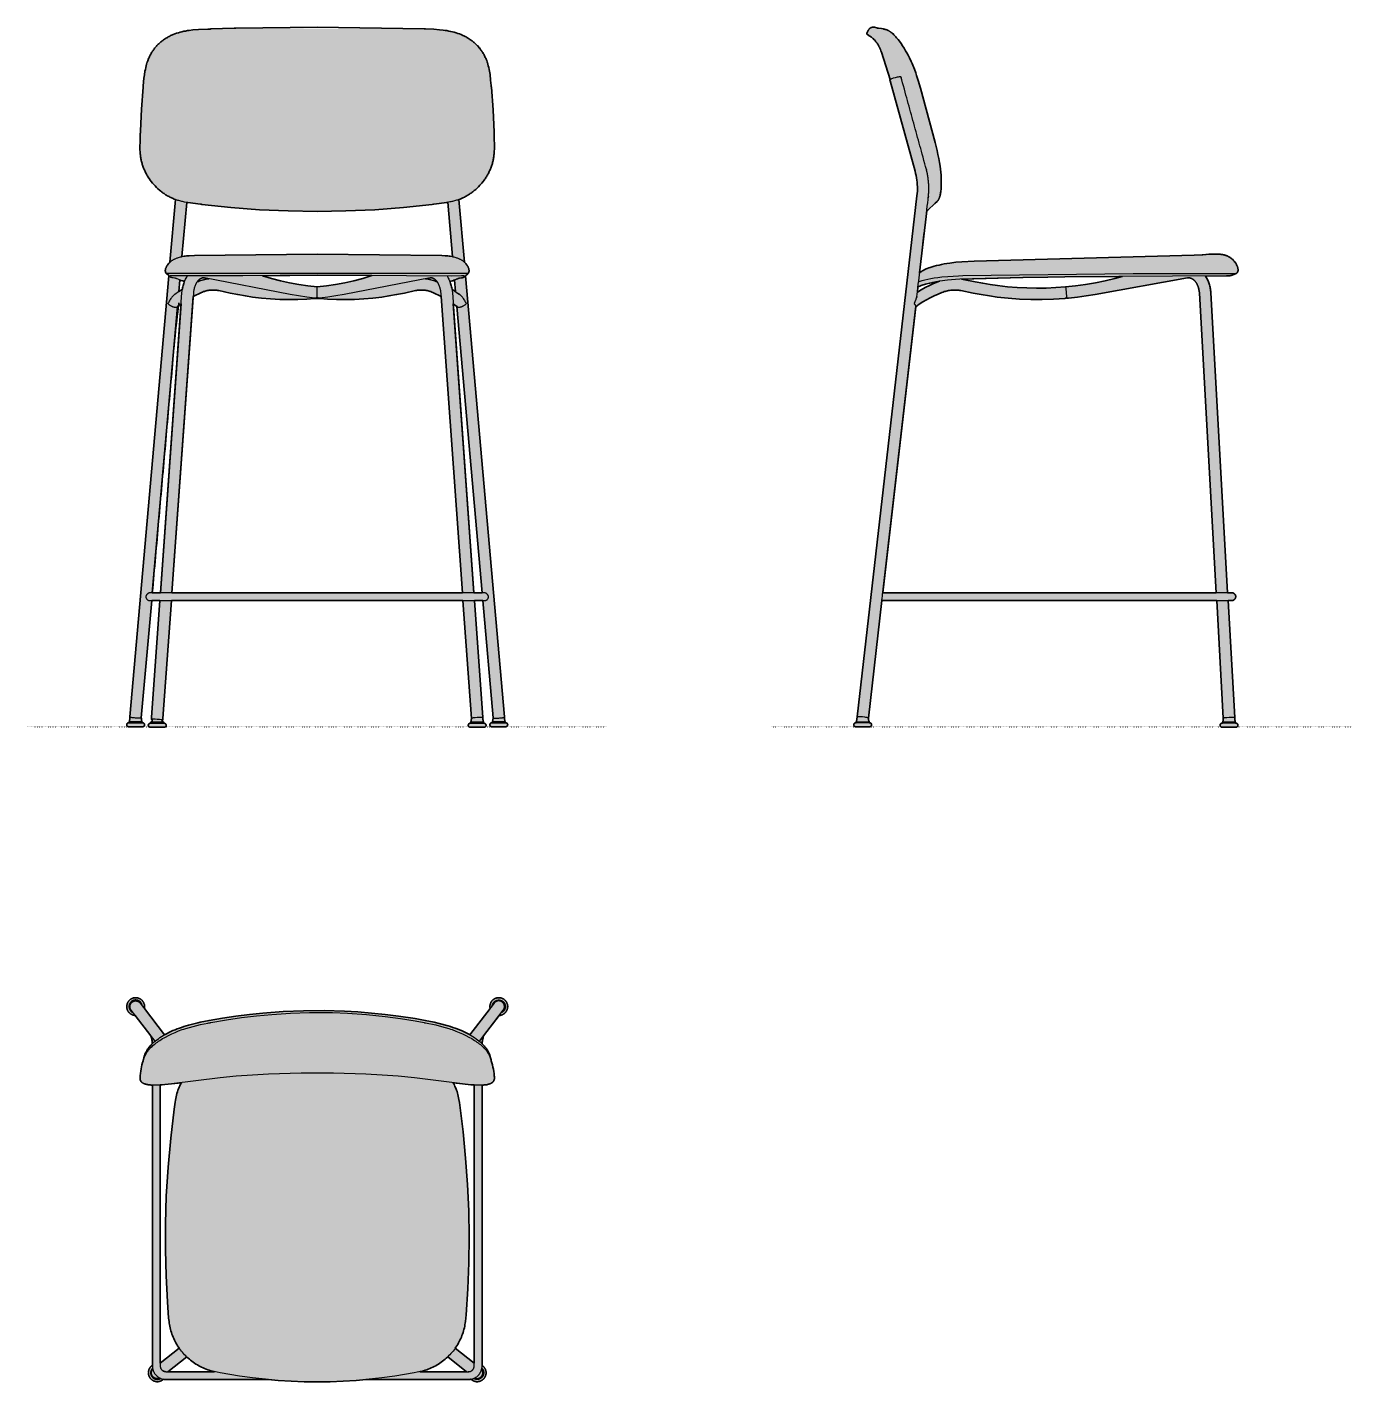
# Model space of a CAD drawing. Header units: millimetres. Extents: x 0 to 1859, y -919 to 982.
import ezdxf

# ---------------------------------------------------------------- set-up
doc = ezdxf.new("R2010")
doc.units = ezdxf.units.MM
doc.linetypes.add('Dots', pattern=[1, 0, -1])
doc.layers.add('Blocks', color=7, linetype='Continuous')
doc.layers.add('Blocks$Fill', color=7, linetype='Continuous', true_color=0xffffff)
for name, color, linetype, lineweight, true_color in [('Blocks$Inner', 7, 'Continuous', 25, 0x007f00), ('Blocks$Outline', 7, 'Continuous', 35, 0xff3f3f), ('Groud', 7, 'Dots', 25, 0x243775)]:
    doc.layers.add(name, color=color, linetype=linetype, lineweight=lineweight, true_color=true_color)

# ---------------------------------------------------------------- blocks, each defined once
blk = doc.blocks.new('Soft Edge 90 Barstool Low Front')
at = {"layer": 'Blocks$Fill'}
h = blk.add_hatch(color=256, dxfattribs=at)
h.paths.add_polyline_path([(605.8, 739.9), (607.5, 740.6), (609.5, 741.4), (611.5, 742.3), (613.7, 743.4), (614.9, 744), (616.1, 744.7), (617.3, 745.4), (618.5, 746.1), (619.6, 746.8), (620.8, 747.5), (621.9, 748.3), (623, 749), (624.1, 749.8), (625.2, 750.7), (626.3, 751.5), (627.4, 752.4), (628.4, 753.2), (629.5, 754.1), (631.5, 756), (633.5, 757.9), (635.4, 759.9), (636.3, 760.9), (638.1, 763), (639.8, 765.1), (641.4, 767.3), (642.2, 768.4), (643, 769.6), (643.7, 770.7), (644.5, 771.9), (645.2, 773.1), (645.9, 774.2), (646.5, 775.4), (647.2, 776.6), (647.8, 777.9), (648.4, 779.1), (649, 780.3), (649.5, 781.6), (650.1, 782.8), (650.6, 784.1), (651.1, 785.4), (651.5, 786.6), (652, 787.9), (652.4, 789.2), (652.8, 790.5), (653.1, 791.8), (653.5, 793.1), (653.8, 794.4), (654.1, 795.8), (654.3, 797.1), (654.6, 798.4), (654.8, 799.7), (655, 801.1), (655.1, 802.4), (655.3, 803.7), (655.5, 805.7), (655.5, 807.7), (655.6, 810.4), (655.3, 831), (653.8, 865.8), (651.4, 897.4), (650.4, 907.6), (649.5, 915.2), (648.6, 920.2), (648.2, 922.6), (647.7, 925.1), (647.1, 927.6), (646.4, 930), (645.8, 932.1), (645.5, 933), (644.9, 934.8), (644.4, 936), (643.9, 937.1), (643.5, 938.3), (642.9, 939.4), (642.4, 940.5), (641.8, 941.6), (641.3, 942.8), (640.7, 943.8), (640, 944.9), (639.4, 946), (638.7, 947), (638, 948.1), (637.3, 949.1), (636.6, 950.1), (635.9, 951.1), (635.1, 952.1), (634.3, 953), (633.5, 954), (632.7, 954.9), (631.8, 955.8), (630.9, 956.7), (630, 957.6), (629.1, 958.4), (628.2, 959.3), (627.3, 960.1), (626.3, 960.9), (625.4, 961.7), (624.4, 962.5), (623.4, 963.2), (622.3, 964), (621.3, 964.7), (620.3, 965.4), (619.2, 966.1), (618.1, 966.7), (617, 967.4), (615.9, 968), (614.8, 968.6), (613.7, 969.2), (612.6, 969.7), (611.4, 970.3), (609.1, 971.3), (606.7, 972.3), (604.3, 973.1), (601.8, 973.9), (599.3, 974.7), (596.8, 975.3), (594.3, 975.9), (591.7, 976.4), (589.1, 976.9), (586.5, 977.3), (583.9, 977.6), (578.7, 978.2), (570.8, 978.8), (559, 979.4), (557.1, 979.4), (293, 980.2), (240.6, 978.5), (232.7, 977.9), (227.5, 977.3), (224.9, 976.9), (222.3, 976.4), (219.7, 976), (217.2, 975.4), (214.7, 974.7), (212.2, 974), (209.7, 973.2), (207.3, 972.4), (204.9, 971.4), (203.8, 970.9), (202.6, 970.4), (201.4, 969.9), (200.3, 969.3), (199.2, 968.7), (198.1, 968.1), (196.9, 967.5), (195.9, 966.8), (194.8, 966.2), (193.7, 965.5), (192.7, 964.8), (191.6, 964.1), (190.6, 963.3), (189.6, 962.6), (188.6, 961.8), (187.7, 961), (186.7, 960.2), (185.8, 959.4), (184.9, 958.5), (183.9, 957.7), (183.1, 956.8), (182.2, 955.9), (181.4, 954.9), (180.5, 954), (179.7, 953.1), (178.9, 952.1), (178.2, 951.1), (177.4, 950.1), (176.7, 949.1), (176, 948.1), (175.3, 947), (174.6, 946), (174, 944.9), (173.4, 943.8), (172.8, 942.7), (172.2, 941.6), (171.7, 940.5), (171.1, 939.4), (170.6, 938.2), (170.1, 937.1), (169.7, 935.9), (169.2, 934.7), (168.5, 932.7), (168.2, 931.8), (167.7, 930), (167, 927.5), (166.4, 925.1), (165.9, 922.6), (165.4, 920.1), (164.6, 915.1), (164, 910.1), (162.9, 899.6), (160.4, 866.7), (159, 836.1), (158.4, 809.1), (158.5, 807.1), (158.6, 805.1), (158.7, 803.7), (158.9, 802.4), (159, 801.1), (159.2, 799.7), (159.4, 798.4), (159.7, 797.1), (159.9, 795.8), (160.2, 794.4), (160.5, 793.1), (160.9, 791.8), (161.3, 790.5), (161.6, 789.2), (162.1, 787.9), (162.5, 786.6), (163, 785.4), (163.4, 784.1), (164, 782.8), (164.5, 781.6), (165.1, 780.3), (165.6, 779.1), (166.2, 777.9), (166.9, 776.6), (167.5, 775.4), (168.2, 774.2), (168.9, 773.1), (169.6, 771.9), (171.1, 769.6), (172.6, 767.3), (174.3, 765.1), (176, 763), (177.8, 760.9), (179.6, 758.9), (181.6, 756.9), (183.6, 755), (185.6, 753.2), (187.7, 751.5), (188.8, 750.7), (189.9, 749.8), (191, 749), (192.1, 748.2), (193.3, 747.5), (194.4, 746.7), (195.6, 746), (196.7, 745.3), (197.9, 744.6), (199.1, 744), (200.3, 743.4), (201.6, 742.7), (202.8, 742.2), (204, 741.6), (206.3, 740.6), (207.8, 740), (208.3, 739.9), (200.5, 652.1), (199.9, 651.5), (199.6, 651.2), (199.2, 650.8), (198.8, 650.4), (198.4, 649.9), (197.9, 649.3), (197.4, 648.6), (196.9, 648), (196.7, 647.6), (196.5, 647.3), (196.2, 646.9), (196, 646.5), (195.8, 646.2), (195.6, 645.8), (195.4, 645.4), (195.2, 645), (195, 644.6), (194.9, 644.2), (194.7, 643.8), (194.6, 643.4), (194.4, 643), (194.3, 642.6), (194.2, 642.3), (194.1, 642), (194.1, 641.7), (194, 641.4), (194, 641.2), (194, 640.9), (193.9, 640.6), (193.9, 640.3), (193.9, 640.2), (193.9, 640), (193.9, 639.8), (193.9, 639.6), (193.9, 639.4), (194, 639.3), (194, 639.1), (194, 638.9), (194, 638.7), (194.1, 638.6), (194.1, 638.4), (194.2, 638.3), (194.2, 638.1), (194.2, 638), (194.3, 637.8), (194.3, 637.7), (194.4, 637.5), (194.5, 637.4), (194.5, 637.3), (194.6, 637.1), (194.7, 637), (194.7, 636.9), (194.8, 636.7), (194.9, 636.6), (195, 636.5), (195.1, 636.3), (195.2, 636.2), (195.3, 636.1), (195.5, 635.9), (198.2, 633.6), (198.8, 632.9), (144.3, 13.7), (144.3, 13.7), (144.2, 12), (144.1, 11.2), (144, 10.3), (143.9, 9.5), (143.7, 8.6), (143.5, 7.8), (143.3, 7), (143, 5.5), (142.4, 5.5), (142.3, 5.5), (142.2, 5.5), (142.1, 5.5), (142.1, 5.5), (142, 5.4), (141.9, 5.4), (141.8, 5.4), (141.7, 5.4), (141.6, 5.3), (141.5, 5.3), (141.4, 5.3), (141.3, 5.2), (141.3, 5.2), (141.2, 5.1), (141.1, 5.1), (141, 5), (140.9, 5), (140.9, 4.9), (140.8, 4.9), (140.7, 4.8), (140.6, 4.8), (140.6, 4.7), (140.5, 4.6), (140.5, 4.6), (140.4, 4.5), (140.3, 4.4), (140.3, 4.3), (140.2, 4.3), (140.2, 4.2), (140.1, 4.1), (140.1, 4), (140, 3.9), (140, 3.8), (140, 3.8), (139.9, 3.7), (139.9, 3.6), (139.9, 3.5), (139.9, 3.4), (139.8, 3.3), (139.8, 3.2), (139.8, 3.1), (139.8, 3), (139.8, 2.9), (139.8, 2.8), (139.8, 2.7), (139.8, 2.6), (139.8, 2.5), (139.8, 2.4), (139.8, 2.3), (139.8, 2.2), (139.9, 2.1), (139.9, 2), (139.9, 1.9), (139.9, 1.8), (140, 1.7), (140, 1.7), (140, 1.6), (140.1, 1.5), (140.1, 1.4), (140.2, 1.3), (140.2, 1.2), (140.3, 1.2), (140.3, 1.1), (140.4, 1), (140.5, 0.9), (140.5, 0.9), (140.6, 0.8), (140.6, 0.7), (140.7, 0.7), (140.8, 0.6), (140.9, 0.6), (140.9, 0.5), (141, 0.5), (141.1, 0.4), (141.2, 0.4), (141.3, 0.3), (141.3, 0.3), (141.4, 0.2), (141.5, 0.2), (141.6, 0.2), (141.7, 0.1), (141.8, 0.1), (141.9, 0.1), (142, 0.1), (142.1, 0), (142.1, 0), (142.2, 0), (142.3, 0), (142.4, 0), (142.5, 0), (162.1, 0), (162.2, 0), (162.3, 0), (162.4, 0), (162.5, 0), (162.6, 0.1), (162.7, 0.1), (162.8, 0.1), (162.9, 0.1), (162.9, 0.2), (163, 0.2), (163.1, 0.2), (163.2, 0.3), (163.3, 0.3), (163.4, 0.4), (163.5, 0.4), (163.5, 0.5), (163.6, 0.5), (163.7, 0.6), (163.8, 0.6), (163.8, 0.7), (163.9, 0.7), (164, 0.8), (164, 0.9), (164.1, 0.9), (164.2, 1), (164.2, 1.1), (164.3, 1.2), (164.3, 1.2), (164.4, 1.3), (164.4, 1.4), (164.5, 1.5), (164.5, 1.6), (164.5, 1.7), (164.6, 1.7), (164.6, 1.8), (164.6, 1.9), (164.7, 2), (164.7, 2.1), (164.7, 2.2), (164.7, 2.3), (164.7, 2.4), (164.8, 2.5), (164.8, 2.6), (164.8, 2.7), (164.8, 2.7), (164.8, 2.8), (164.8, 2.9), (164.8, 3), (164.7, 3.1), (164.7, 3.2), (164.7, 3.3), (164.7, 3.4), (164.7, 3.5), (164.6, 3.6), (164.6, 3.7), (164.6, 3.8), (164.5, 3.8), (164.5, 3.9), (164.5, 4), (164.4, 4.1), (164.4, 4.2), (164.3, 4.3), (164.3, 4.3), (164.2, 4.4), (164.2, 4.5), (164.1, 4.6), (164, 4.6), (164, 4.7), (163.9, 4.8), (163.8, 4.8), (163.8, 4.9), (163.7, 4.9), (163.6, 5), (163.5, 5), (163.5, 5.1), (163.4, 5.1), (163.3, 5.2), (163.2, 5.2), (163.1, 5.3), (163, 5.3), (162.9, 5.3), (162.9, 5.4), (162.8, 5.4), (162.7, 5.4), (162.6, 5.4), (162.5, 5.5), (162.4, 5.5), (162.3, 5.5), (162.2, 5.5), (162.1, 5.5), (162, 5.5), (161.5, 5.5), (161.3, 7), (161.1, 7.5), (160.9, 7.9), (160.8, 8.4), (160.7, 8.9), (160.6, 9.4), (160.5, 9.8), (160.4, 10.3), (160.3, 10.8), (160.3, 11.3), (160.3, 11.8), (160.2, 12.3), (174.8, 177.1), (186.4, 177.1), (174.5, 10.4), (174.5, 10.4), (174.6, 10.3), (174.8, 10.1), (174.8, 10), (174.9, 10), (175, 9.9), (175.1, 9.8), (175.1, 9.7), (175.2, 9.7), (175.2, 9.6), (175.3, 9.5), (175.3, 9.5), (175.3, 9.4), (175.4, 9.4), (175.4, 9.3), (175.4, 9.3), (175.4, 9.2), (175.5, 9.2), (175.5, 9.2), (175.5, 9.1), (175.5, 9.1), (175.5, 9), (175.5, 9), (175.6, 8.9), (175.6, 8.9), (175.6, 8.8), (175.6, 8.8), (175.6, 8.8), (175.6, 8.7), (175.6, 8.7), (175.6, 8.6), (175.6, 8.6), (175.6, 8.6), (175.6, 8.6), (175.6, 8.5), (175.6, 8.5), (175.6, 8.4), (175.6, 8.4), (175.6, 8.3), (175.6, 8.3), (175.6, 8.3), (175.6, 8.2), (175.6, 8.2), (175.5, 8.1), (175.5, 8.1), (175.5, 8), (175.5, 8), (175.5, 8), (175.5, 7.9), (175.4, 7.9), (175.3, 7.8), (175.3, 7.6), (175.2, 7.5), (175.1, 7.4), (175, 7.3), (174.8, 7.2), (174.7, 7.1), (174.6, 7), (174.5, 6.9), (174.4, 6.8), (174.3, 6.7), (174.1, 6.6), (174, 6.6), (173.9, 6.5), (173.7, 6.4), (173.6, 6.4), (173.3, 4.9), (172.8, 4.9), (172.7, 4.9), (172.6, 4.8), (172.5, 4.8), (172.4, 4.8), (172.3, 4.8), (172.2, 4.8), (172.1, 4.8), (172, 4.7), (171.9, 4.7), (171.8, 4.7), (171.8, 4.6), (171.7, 4.6), (171.6, 4.6), (171.5, 4.5), (171.4, 4.5), (171.3, 4.4), (171.3, 4.4), (171.2, 4.3), (171.1, 4.2), (171, 4.2), (171, 4.1), (170.9, 4.1), (170.8, 4), (170.8, 3.9), (170.7, 3.8), (170.7, 3.8), (170.6, 3.7), (170.6, 3.6), (170.5, 3.5), (170.5, 3.5), (170.4, 3.4), (170.4, 3.3), (170.3, 3.2), (170.3, 3.1), (170.3, 3), (170.2, 2.9), (170.2, 2.9), (170.2, 2.8), (170.2, 2.7), (170.1, 2.6), (170.1, 2.5), (170.1, 2.4), (170.1, 2.3), (170.1, 2.2), (170.1, 2.1), (170.1, 2), (170.1, 1.9), (170.1, 1.8), (170.1, 1.7), (170.1, 1.6), (170.2, 1.6), (170.2, 1.5), (170.2, 1.4), (170.2, 1.3), (170.3, 1.2), (170.3, 1.1), (170.3, 1), (170.4, 0.9), (170.4, 0.8), (170.5, 0.8), (170.5, 0.7), (170.6, 0.6), (170.6, 0.5), (170.7, 0.5), (170.7, 0.4), (170.8, 0.3), (170.8, 0.2), (170.9, 0.2), (171, 0.1), (171, 0), (171.1, 0), (171.2, -0.1), (171.3, -0.1), (171.3, -0.2), (171.4, -0.2), (171.5, -0.3), (171.6, -0.3), (171.7, -0.4), (171.8, -0.4), (171.8, -0.4), (171.9, -0.5), (172, -0.5), (172.1, -0.5), (172.2, -0.6), (172.3, -0.6), (172.4, -0.6), (172.5, -0.6), (172.6, -0.6), (172.7, -0.6), (172.8, -0.6), (172.9, -0.6), (192.4, -0.6), (192.5, -0.6), (192.6, -0.6), (192.7, -0.6), (192.8, -0.6), (192.9, -0.6), (193, -0.6), (193.1, -0.5), (193.2, -0.5), (193.3, -0.5), (193.4, -0.4), (193.4, -0.4), (193.5, -0.4), (193.6, -0.3), (193.7, -0.3), (193.8, -0.2), (193.9, -0.2), (193.9, -0.1), (194, -0.1), (194.1, 0), (194.2, 0), (194.2, 0.1), (194.3, 0.2), (194.4, 0.2), (194.4, 0.3), (194.5, 0.4), (194.5, 0.5), (194.6, 0.5), (194.7, 0.6), (194.7, 0.7), (194.7, 0.8), (194.8, 0.8), (194.8, 0.9), (194.9, 1), (194.9, 1.1), (194.9, 1.2), (195, 1.3), (195, 1.4), (195, 1.5), (195, 1.6), (195.1, 1.6), (195.1, 1.7), (195.1, 1.8), (195.1, 1.9), (195.1, 2), (195.1, 2.1), (195.1, 2.2), (195.1, 2.3), (195.1, 2.4), (195.1, 2.5), (195.1, 2.6), (195, 2.7), (195, 2.8), (195, 2.9), (195, 2.9), (194.9, 3), (194.9, 3.1), (194.9, 3.2), (194.8, 3.3), (194.8, 3.4), (194.7, 3.5), (194.7, 3.5), (194.7, 3.6), (194.6, 3.7), (194.5, 3.8), (194.5, 3.8), (194.4, 3.9), (194.4, 4), (194.3, 4.1), (194.2, 4.1), (194.2, 4.2), (194.1, 4.2), (194, 4.3), (193.9, 4.4), (193.9, 4.4), (193.8, 4.5), (193.7, 4.5), (193.6, 4.6), (193.5, 4.6), (193.4, 4.6), (193.4, 4.7), (193.3, 4.7), (193.2, 4.7), (193.1, 4.8), (193, 4.8), (192.9, 4.8), (192.8, 4.8), (192.7, 4.8), (192.6, 4.8), (192.5, 4.9), (192.4, 4.9), (192.4, 4.9), (191.9, 4.9), (191.6, 6.4), (191.1, 6.6), (190.9, 6.8), (190.7, 6.9), (190.5, 7.1), (190.3, 7.2), (190.1, 7.4), (189.9, 7.6), (189.7, 7.7), (189.5, 7.9), (189.5, 7.9), (189.5, 8), (189.5, 8), (189.5, 8), (189.5, 8.1), (189.4, 8.1), (189.4, 8.1), (189.4, 8.1), (189.4, 8.1), (189.4, 8.1), (189.4, 8.2), (189.4, 8.2), (189.4, 8.2), (189.4, 8.2), (189.4, 8.2), (189.4, 8.3), (189.4, 8.3), (189.4, 8.3), (189.4, 8.3), (189.4, 8.3), (189.4, 8.3), (189.4, 8.3), (189.4, 8.3), (189.4, 8.3), (189.4, 8.3), (189.4, 8.3), (189.4, 8.4), (189.4, 8.4), (189.4, 8.4), (189.4, 8.4), (189.4, 8.4), (189.4, 8.4), (189.4, 8.4), (189.4, 8.4), (189.4, 8.4), (189.4, 8.4), (189.4, 8.4), (189.4, 8.4), (189.4, 8.5), (189.4, 8.5), (189.4, 8.5), (189.4, 8.5), (189.4, 8.5), (189.4, 8.5), (189.5, 8.6), (189.5, 8.6), (189.5, 8.6), (189.5, 8.6), (189.5, 8.6), (189.5, 8.6), (189.5, 8.7), (189.5, 8.7), (189.6, 8.7), (189.6, 8.7), (189.6, 8.8), (189.7, 8.8), (189.7, 8.8), (189.7, 8.9), (189.8, 8.9), (189.9, 9), (189.9, 9), (190, 9.1), (190.2, 9.2), (190.4, 9.3), (190.4, 9.3), (190.6, 11.8), (202.4, 177.1), (611.6, 177.1), (623.5, 11.8), (623.4, 11.2), (623.4, 10.7), (623.3, 10.1), (623.3, 9.6), (623.2, 9), (623.1, 8.5), (622.9, 8), (622.8, 7.4), (622.6, 6.9), (622.4, 6.4), (622.2, 4.9), (621.6, 4.9), (621.5, 4.9), (621.4, 4.8), (621.3, 4.8), (621.2, 4.8), (621.1, 4.8), (621, 4.8), (620.9, 4.8), (620.9, 4.7), (620.8, 4.7), (620.7, 4.7), (620.6, 4.6), (620.5, 4.6), (620.4, 4.6), (620.3, 4.5), (620.3, 4.5), (620.2, 4.4), (620.1, 4.4), (620, 4.3), (620, 4.2), (619.9, 4.2), (619.8, 4.1), (619.7, 4.1), (619.7, 4), (619.6, 3.9), (619.6, 3.8), (619.5, 3.8), (619.4, 3.7), (619.4, 3.6), (619.3, 3.5), (619.3, 3.5), (619.2, 3.4), (619.2, 3.3), (619.2, 3.2), (619.1, 3.1), (619.1, 3), (619.1, 2.9), (619, 2.9), (619, 2.8), (619, 2.7), (619, 2.6), (619, 2.5), (619, 2.4), (618.9, 2.3), (618.9, 2.2), (618.9, 2.1), (618.9, 2), (618.9, 1.9), (619, 1.8), (619, 1.7), (619, 1.6), (619, 1.6), (619, 1.5), (619, 1.4), (619.1, 1.3), (619.1, 1.2), (619.1, 1.1), (619.2, 1), (619.2, 0.9), (619.2, 0.8), (619.3, 0.8), (619.3, 0.7), (619.4, 0.6), (619.4, 0.5), (619.5, 0.5), (619.6, 0.4), (619.6, 0.3), (619.7, 0.2), (619.7, 0.2), (619.8, 0.1), (619.9, 0), (620, 0), (620, -0.1), (620.1, -0.1), (620.2, -0.2), (620.3, -0.2), (620.3, -0.3), (620.4, -0.3), (620.5, -0.4), (620.6, -0.4), (620.7, -0.4), (620.8, -0.5), (620.9, -0.5), (620.9, -0.5), (621, -0.6), (621.1, -0.6), (621.2, -0.6), (621.3, -0.6), (621.4, -0.6), (621.5, -0.6), (621.6, -0.6), (621.7, -0.6), (641.2, -0.6), (641.4, -0.6), (641.5, -0.6), (641.6, -0.6), (641.7, -0.6), (641.8, -0.6), (641.8, -0.6), (641.9, -0.5), (642, -0.5), (642.1, -0.5), (642.2, -0.4), (642.3, -0.4), (642.4, -0.4), (642.5, -0.3), (642.5, -0.3), (642.6, -0.2), (642.7, -0.2), (642.8, -0.1), (642.9, -0.1), (642.9, 0), (643, 0), (643.1, 0.1), (643.1, 0.2), (643.2, 0.2), (643.3, 0.3), (643.3, 0.4), (643.4, 0.5), (643.4, 0.5), (643.5, 0.6), (643.5, 0.7), (643.6, 0.8), (643.6, 0.8), (643.7, 0.9), (643.7, 1), (643.7, 1.1), (643.8, 1.2), (643.8, 1.3), (643.8, 1.4), (643.9, 1.5), (643.9, 1.6), (643.9, 1.6), (643.9, 1.7), (643.9, 1.8), (643.9, 1.9), (643.9, 2), (643.9, 2.1), (643.9, 2.2), (643.9, 2.3), (643.9, 2.4), (643.9, 2.5), (643.9, 2.6), (643.9, 2.7), (643.9, 2.8), (643.8, 2.9), (643.8, 2.9), (643.8, 3), (643.7, 3.1), (643.7, 3.2), (643.7, 3.3), (643.6, 3.4), (643.6, 3.5), (643.5, 3.5), (643.5, 3.6), (643.4, 3.7), (643.4, 3.8), (643.3, 3.8), (643.3, 3.9), (643.2, 4), (643.1, 4.1), (643.1, 4.1), (643, 4.2), (642.9, 4.2), (642.9, 4.3), (642.8, 4.4), (642.7, 4.4), (642.6, 4.5), (642.5, 4.5), (642.5, 4.6), (642.4, 4.6), (642.3, 4.6), (642.2, 4.7), (642.1, 4.7), (642, 4.7), (641.9, 4.8), (641.8, 4.8), (641.8, 4.8), (641.7, 4.8), (641.6, 4.8), (641.5, 4.8), (641.4, 4.9), (641.3, 4.9), (641.2, 4.9), (640.7, 4.9), (640.4, 6.4), (640.2, 7.1), (640, 7.8), (639.9, 8.5), (639.7, 9.2), (639.6, 10), (639.5, 10.7), (639.5, 11.5), (639.4, 12.2), (639.4, 12.9), (627.7, 177.1), (639.3, 177.1), (653.8, 12.3), (653.8, 11.3), (653.7, 10.8), (653.6, 10.3), (653.6, 9.8), (653.5, 9.4), (653.4, 8.9), (653.2, 8.4), (653.1, 7.9), (652.9, 7.5), (652.8, 7), (652.5, 5.5), (651.9, 5.5), (651.8, 5.5), (651.7, 5.5), (651.6, 5.5), (651.6, 5.5), (651.5, 5.4), (651.4, 5.4), (651.3, 5.4), (651.2, 5.4), (651.1, 5.3), (651, 5.3), (650.9, 5.3), (650.8, 5.2), (650.8, 5.2), (650.7, 5.1), (650.6, 5.1), (650.5, 5), (650.4, 5), (650.4, 4.9), (650.3, 4.9), (650.2, 4.8), (650.1, 4.8), (650.1, 4.7), (650, 4.6), (649.9, 4.6), (649.9, 4.5), (649.8, 4.4), (649.8, 4.3), (649.7, 4.3), (649.7, 4.2), (649.6, 4.1), (649.6, 4), (649.5, 3.9), (649.5, 3.8), (649.5, 3.8), (649.4, 3.7), (649.4, 3.6), (649.4, 3.5), (649.3, 3.4), (649.3, 3.3), (649.3, 3.2), (649.3, 3.1), (649.3, 3), (649.3, 2.9), (649.3, 2.8), (649.3, 2.7), (649.3, 2.6), (649.3, 2.5), (649.3, 2.4), (649.3, 2.3), (649.3, 2.2), (649.3, 2.1), (649.4, 2), (649.4, 1.9), (649.4, 1.8), (649.5, 1.7), (649.5, 1.7), (649.5, 1.6), (649.6, 1.5), (649.6, 1.4), (649.7, 1.3), (649.7, 1.2), (649.8, 1.2), (649.8, 1.1), (649.9, 1), (649.9, 0.9), (650, 0.9), (650.1, 0.8), (650.1, 0.7), (650.2, 0.7), (650.3, 0.6), (650.4, 0.6), (650.4, 0.5), (650.5, 0.5), (650.6, 0.4), (650.7, 0.4), (650.8, 0.3), (650.8, 0.3), (650.9, 0.2), (651, 0.2), (651.1, 0.2), (651.2, 0.1), (651.3, 0.1), (651.4, 0.1), (651.5, 0.1), (651.6, 0), (651.6, 0), (651.7, 0), (651.8, 0), (651.9, 0), (652, 0), (671.6, 0), (671.7, 0), (671.8, 0), (671.9, 0), (672, 0), (672.1, 0.1), (672.2, 0.1), (672.3, 0.1), (672.4, 0.1), (672.4, 0.2), (672.5, 0.2), (672.6, 0.2), (672.7, 0.3), (672.8, 0.3), (672.9, 0.4), (672.9, 0.4), (673, 0.5), (673.1, 0.5), (673.2, 0.6), (673.3, 0.6), (673.3, 0.7), (673.4, 0.7), (673.5, 0.8), (673.5, 0.9), (673.6, 0.9), (673.7, 1), (673.7, 1.1), (673.8, 1.2), (673.8, 1.2), (673.9, 1.3), (673.9, 1.4), (674, 1.5), (674, 1.6), (674, 1.7), (674.1, 1.7), (674.1, 1.8), (674.1, 1.9), (674.2, 2), (674.2, 2.1), (674.2, 2.2), (674.2, 2.3), (674.2, 2.4), (674.3, 2.5), (674.3, 2.6), (674.3, 2.7), (674.3, 2.7), (674.3, 2.8), (674.3, 2.9), (674.3, 3), (674.2, 3.1), (674.2, 3.2), (674.2, 3.3), (674.2, 3.4), (674.2, 3.5), (674.1, 3.6), (674.1, 3.7), (674.1, 3.8), (674, 3.8), (674, 3.9), (674, 4), (673.9, 4.1), (673.9, 4.2), (673.8, 4.3), (673.8, 4.3), (673.7, 4.4), (673.7, 4.5), (673.6, 4.6), (673.5, 4.6), (673.5, 4.7), (673.4, 4.8), (673.3, 4.8), (673.3, 4.9), (673.2, 4.9), (673.1, 5), (673, 5), (672.9, 5.1), (672.9, 5.1), (672.8, 5.2), (672.7, 5.2), (672.6, 5.3), (672.5, 5.3), (672.4, 5.3), (672.4, 5.4), (672.3, 5.4), (672.2, 5.4), (672.1, 5.4), (672, 5.5), (671.9, 5.5), (671.8, 5.5), (671.7, 5.5), (671.6, 5.5), (671.5, 5.5), (671, 5.5), (670.8, 7), (670.3, 8.6), (670.2, 9.5), (670, 10.3), (669.9, 11.2), (669.8, 12), (669.8, 12.8), (669.7, 13.7), (615.2, 633), (617.3, 634.9), (618.6, 635.9), (618.8, 636.2), (618.9, 636.3), (619, 636.5), (619.1, 636.6), (619.2, 636.7), (619.3, 636.9), (619.4, 637), (619.4, 637.1), (619.5, 637.3), (619.6, 637.4), (619.6, 637.5), (619.7, 637.7), (619.7, 637.8), (619.8, 638), (619.8, 638.1), (619.9, 638.2), (619.9, 638.4), (620, 638.6), (620, 638.7), (620, 638.9), (620.1, 639.1), (620.1, 639.3), (620.1, 639.4), (620.1, 639.6), (620.1, 639.8), (620.1, 640), (620.1, 640.1), (620.1, 640.3), (620.1, 640.6), (620.1, 640.9), (620, 641.1), (620, 641.4), (620, 641.7), (619.9, 642), (619.8, 642.3), (619.8, 642.6), (619.6, 643), (619.5, 643.4), (619.3, 643.8), (619.2, 644.2), (619, 644.6), (618.8, 645), (618.7, 645.4), (618.5, 645.8), (618.3, 646.2), (618, 646.5), (617.8, 646.9), (617.6, 647.3), (617.4, 647.6), (617.1, 648), (616.7, 648.6), (616.1, 649.3), (615.6, 649.9), (615.2, 650.4), (614.9, 650.8), (614.5, 651.2), (614.1, 651.5), (613.8, 651.9), (613.5, 652.1)], flags=0)
h.paths.add_polyline_path([(638.3, 188.1), (626.9, 188.1), (597.9, 593.5), (602.9, 589.8)], flags=0)
h.paths.add_polyline_path([(596.3, 613.6), (595.9, 615.9), (595.5, 617.5), (595.1, 619.1), (594.7, 620.7), (594.2, 622.2), (593.6, 623.8), (593.2, 624.9), (596.7, 625.8), (598.3, 626.4), (598.5, 626.5), (599.7, 626.9), (601, 610.6)], flags=0)
h.paths.add_polyline_path([(558.9, 628.6), (565.6, 629.9), (565.8, 629.9), (565.9, 629.9), (566, 630), (566.1, 630), (566.3, 630), (566.4, 630), (566.5, 630), (566.6, 630), (566.8, 630), (566.9, 630), (567, 630), (567.1, 630), (567.3, 630), (567.4, 630), (567.5, 629.9), (567.7, 629.9), (567.8, 629.9), (567.9, 629.9), (568.1, 629.9), (568.2, 629.8), (568.3, 629.8), (568.5, 629.8), (568.6, 629.7), (568.7, 629.7), (568.9, 629.7), (569, 629.6), (569.1, 629.6), (569.3, 629.5), (569.6, 629.4), (569.9, 629.3), (570.1, 629.1), (570.4, 629), (570.7, 628.8), (571, 628.7), (571.3, 628.5), (571.6, 628.3), (571.9, 628), (572.2, 627.8), (572.6, 627.5), (572.9, 627.3), (573.2, 627), (573.5, 626.7), (573.8, 626.4), (574.1, 626.1), (574.4, 625.7), (574.7, 625.4), (575, 625), (575.2, 624.6), (575.5, 624.2), (572, 625.6), (570.2, 626.3), (568.3, 626.8), (566.4, 627.3), (564.6, 627.7), (562.7, 628.1), (560.8, 628.4)], flags=0)
h.paths.add_polyline_path([(255.2, 628.6), (251.4, 628.1), (249.5, 627.7), (247.6, 627.3), (245.7, 626.8), (243.9, 626.3), (242.1, 625.6), (240.3, 625), (238.5, 624.2), (239.1, 625), (239.4, 625.4), (239.7, 625.7), (240, 626.1), (240.3, 626.4), (240.6, 626.7), (240.9, 627), (241.2, 627.3), (241.5, 627.5), (241.8, 627.8), (242.1, 628), (242.4, 628.3), (242.7, 628.5), (243, 628.7), (243.3, 628.8), (243.6, 629), (243.9, 629.1), (244.2, 629.3), (244.5, 629.4), (244.8, 629.5), (244.9, 629.6), (245, 629.6), (245.2, 629.7), (245.3, 629.7), (245.4, 629.7), (245.6, 629.8), (245.7, 629.8), (245.8, 629.8), (246, 629.9), (246.1, 629.9), (246.2, 629.9), (246.4, 629.9), (246.5, 629.9), (246.6, 630), (246.8, 630), (246.9, 630), (247, 630), (247.2, 630), (247.3, 630), (247.4, 630), (247.5, 630), (247.7, 630), (247.8, 630), (247.9, 630), (248, 630), (248.2, 629.9), (248.3, 629.9), (248.4, 629.9), (248.5, 629.9)], flags=0)
h.paths.add_polyline_path([(175.7, 188.1), (211.1, 589.8), (216.2, 593.5), (187.2, 188.1)], flags=0)
h.paths.add_polyline_path([(220.8, 624.6), (219.8, 622.2), (219.3, 620.7), (218.9, 619.1), (218.5, 617.5), (218.2, 615.9), (217.9, 614.3), (217.8, 613.6), (212.9, 610.6), (214.4, 626.9), (215.6, 626.4), (216.4, 626.2), (218.4, 625.6)], flags=0)
h.paths.add_polyline_path([(596.8, 659.8), (593.5, 660.4), (592.3, 660.6), (590.5, 660.8), (588.6, 661), (586.6, 661.1), (581.7, 661.3), (407, 663.4), (234.9, 661.4), (227.5, 661.1), (225.5, 661), (223.5, 660.8), (221.8, 660.6), (220.6, 660.4), (217.8, 659.9), (217.3, 659.8), (224, 735.9), (245.4, 733.1), (285.7, 728.7), (326.1, 725.6), (366.5, 723.8), (407, 723.1), (447.4, 723.8), (487.8, 725.6), (528.1, 728.7), (568.3, 733), (589.1, 735.8), (590.1, 736)], flags=0)
h.paths.add_polyline_path([(330.4, 632.9), (483.7, 633.3), (471.1, 629.2), (458.5, 626), (445.7, 623.2), (432.9, 620.8), (420, 618.9), (407, 617.4), (381.2, 620.8), (368.3, 623.2), (355.6, 626), (342.9, 629.2)], flags=0)
h.paths.add_polyline_path([(410.7, 601.1), (421.5, 600.2), (434.2, 599.7), (446.9, 599.6), (459.6, 599.8), (472.4, 600.5), (485, 601.6), (497.8, 603.1), (507.7, 604.6), (518.5, 606.5), (529.3, 608.6), (546.4, 612.3), (547.8, 612.5), (549.1, 612.7), (550.5, 612.8), (551.9, 612.9), (553.2, 612.9), (554.6, 612.9), (556, 612.8), (557.3, 612.7), (558.7, 612.5), (560.1, 612.3), (561.4, 612.1), (562.8, 611.7), (564.1, 611.4), (565.4, 611), (566.7, 610.6), (568, 610.1), (569.2, 609.5), (573.2, 607.7), (577.2, 605.8), (581.1, 603.8), (610.8, 188.1), (203.2, 188.1), (233, 603.8), (240.8, 607.7), (244.8, 609.5), (246.1, 610.1), (247.4, 610.6), (248.7, 611), (250, 611.4), (251.3, 611.7), (252.6, 612.1), (254, 612.3), (255.3, 612.5), (256.7, 612.7), (258.1, 612.8), (259.4, 612.9), (260.8, 612.9), (262.2, 612.9), (263.5, 612.8), (264.9, 612.7), (266.3, 612.5), (267.6, 612.3), (269, 612), (295.5, 606.5), (306.3, 604.6), (316.3, 603.1), (329, 601.6), (341.7, 600.5), (354.4, 599.8), (367.1, 599.6), (379.9, 599.7), (392.6, 600.2), (403.3, 601.1)], flags=0)
at = {"layer": 'Blocks$Inner'}
for p, q in [((200.5, 652.1), (208.3, 739.9)), ((224, 735.9), (217.3, 659.8)), ((596.8, 659.8), (590.1, 736)), ((605.8, 739.9), (613.5, 652.1)), ((143, 5.5), (143.3, 7)), ((191.6, 6.4), (191.9, 4.9)), ((622.2, 4.9), (622.4, 6.4)), ((670.8, 7), (671, 5.5))]:
    blk.add_line(p, q, dxfattribs=at)
for points in [[(557.1, 979.4), (557.2, 979.4), (557.4, 979.4), (557.6, 979.4), (558.2, 979.4), (558.5, 979.4), (558.5, 979.4), (558.7, 979.4), (559, 979.4), (570.8, 978.8), (578.7, 978.2), (583.9, 977.6), (586.5, 977.3), (589.1, 976.9), (591.7, 976.4), (594.3, 975.9), (596.8, 975.3), (599.3, 974.7), (601.8, 973.9), (604.3, 973.1), (606.7, 972.3), (609.1, 971.3), (611.4, 970.3), (612.6, 969.7), (613.7, 969.2), (614.8, 968.6), (615.9, 968), (617, 967.4), (618.1, 966.7), (619.2, 966.1), (620.3, 965.4), (621.3, 964.7), (622.3, 964), (623.4, 963.2), (624.4, 962.5), (625.4, 961.7), (626.3, 960.9), (627.3, 960.1), (628.2, 959.3), (629.1, 958.4), (630, 957.6), (630.9, 956.7), (631.8, 955.8), (632.7, 954.9), (633.5, 954), (634.3, 953), (635.1, 952.1), (635.9, 951.1), (636.6, 950.1), (637.3, 949.1), (638, 948.1), (638.7, 947), (639.4, 946), (640, 944.9), (640.7, 943.8), (641.3, 942.8), (641.8, 941.6), (642.4, 940.5), (642.9, 939.4), (643.5, 938.3), (643.9, 937.1), (644.4, 936), (644.9, 934.8), (645.5, 933), (645.6, 932.6), (645.7, 932.4), (645.7, 932.3), (645.8, 932.1), (646.4, 930), (647.1, 927.6), (647.7, 925.1), (648.2, 922.6), (648.6, 920.2), (649.5, 915.2), (650.4, 907.6), (651.2, 899.9), (651.2, 899.6), (651.3, 898.3), (651.4, 897.4), (653.8, 865.8), (655.2, 834.2), (655.2, 833.9), (655.2, 833.2), (655.3, 832.3), (655.3, 831), (655.6, 810.4), (655.5, 807.7), (655.5, 805.7), (655.3, 803.7), (655.1, 802.4), (655, 801.1), (654.8, 799.7), (654.6, 798.4), (654.3, 797.1), (654.1, 795.8), (653.8, 794.4), (653.5, 793.1), (653.1, 791.8), (652.8, 790.5), (652.4, 789.2), (652, 787.9), (651.5, 786.6), (651.1, 785.4), (650.6, 784.1), (650.1, 782.8), (649.5, 781.6), (649, 780.3), (648.4, 779.1), (647.8, 777.9), (647.2, 776.6), (646.5, 775.4), (645.9, 774.2), (645.2, 773.1), (644.5, 771.9), (643.7, 770.7), (643, 769.6), (642.2, 768.4), (641.4, 767.3), (639.8, 765.1), (638.1, 763), (636.3, 760.9), (635.4, 759.9), (633.5, 757.9), (631.5, 756), (629.5, 754.1), (628.4, 753.2), (627.4, 752.4), (626.3, 751.5), (625.2, 750.7), (624.1, 749.8), (623, 749), (621.9, 748.3), (620.8, 747.5), (619.6, 746.8), (618.5, 746.1), (617.3, 745.4), (616.1, 744.7), (614.9, 744), (613.7, 743.4), (611.5, 742.3), (609.5, 741.4), (607.5, 740.6), (606.2, 740.1), (604.9, 739.6), (603.7, 739.2), (602.4, 738.8), (601.1, 738.4), (599.8, 738), (598.4, 737.6), (597.1, 737.3), (595.8, 737), (594.5, 736.7), (593.1, 736.5), (589.1, 735.8), (570.7, 733.4), (570.6, 733.3), (570.4, 733.3), (568.3, 733), (528.1, 728.7), (487.8, 725.6), (447.4, 723.8), (407, 723.1), (366.5, 723.8), (326.1, 725.6), (285.7, 728.7), (245.4, 733.1), (245.1, 733.1), (244.1, 733.2), (243.8, 733.3), (243.3, 733.3), (243.1, 733.3), (225.5, 735.7), (224.9, 735.8), (220.9, 736.4), (219.6, 736.6), (218.2, 736.9), (216.9, 737.2), (215.6, 737.6), (214.3, 737.9), (213, 738.3), (211.7, 738.7), (210.4, 739.1), (209.1, 739.6), (207.8, 740), (206.3, 740.6), (204, 741.6), (202.8, 742.2), (201.6, 742.7), (200.3, 743.4), (199.1, 744), (197.9, 744.6), (196.7, 745.3), (195.6, 746), (194.4, 746.7), (193.3, 747.5), (192.1, 748.2), (191, 749), (189.9, 749.8), (188.8, 750.7), (187.7, 751.5), (185.6, 753.2), (183.6, 755), (181.6, 756.9), (179.6, 758.9), (177.8, 760.9), (176, 763), (174.3, 765.1), (172.6, 767.3), (171.1, 769.6), (169.6, 771.9), (168.9, 773.1), (168.2, 774.2), (167.5, 775.4), (166.9, 776.6), (166.2, 777.9), (165.6, 779.1), (165.1, 780.3), (164.5, 781.6), (164, 782.8), (163.4, 784.1), (163, 785.4), (162.5, 786.6), (162.1, 787.9), (161.6, 789.2), (161.3, 790.5), (160.9, 791.8), (160.5, 793.1), (160.2, 794.4), (159.9, 795.8), (159.7, 797.1), (159.4, 798.4), (159.2, 799.7), (159, 801.1), (158.9, 802.4), (158.7, 803.7), (158.6, 805.1), (158.5, 807.1), (158.4, 809.1), (158.7, 825.8), (158.8, 832.2), (158.8, 832.9), (158.9, 833.2), (158.9, 834.2), (158.9, 834.8), (159, 836.1), (160.4, 866.7), (162.7, 897.4), (162.7, 898), (162.8, 898.6), (162.9, 899.6), (164, 910.1), (164.6, 915.1), (165.4, 920.1), (165.9, 922.6), (166.4, 925.1), (167, 927.5), (167.7, 930), (168.2, 931.8), (168.3, 932.1), (168.4, 932.4), (168.5, 932.7), (169.2, 934.7), (169.7, 935.9), (170.1, 937.1), (170.6, 938.2), (171.1, 939.4), (171.7, 940.5), (172.2, 941.6), (172.8, 942.7), (173.4, 943.8), (174, 944.9), (174.6, 946), (175.3, 947), (176, 948.1), (176.7, 949.1), (177.4, 950.1), (178.2, 951.1), (178.9, 952.1), (179.7, 953.1), (180.5, 954), (181.4, 954.9), (182.2, 955.9), (183.1, 956.8), (183.9, 957.7), (184.9, 958.5), (185.8, 959.4), (186.7, 960.2), (187.7, 961), (188.6, 961.8), (189.6, 962.6), (190.6, 963.3), (191.6, 964.1), (192.7, 964.8), (193.7, 965.5), (194.8, 966.2), (195.9, 966.8), (196.9, 967.5), (198.1, 968.1), (199.2, 968.7), (200.3, 969.3), (201.4, 969.9), (202.6, 970.4), (203.8, 970.9), (204.9, 971.4), (207.3, 972.4), (209.7, 973.2), (212.2, 974), (214.7, 974.7), (217.2, 975.4), (219.7, 976), (222.3, 976.4), (224.9, 976.9), (227.5, 977.3), (232.7, 977.9), (240.6, 978.5), (253.7, 979.1), (255, 979.2), (255.3, 979.2), (255.5, 979.2), (255.6, 979.2), (255.8, 979.2), (256, 979.2), (256.3, 979.2), (256.6, 979.2), (256.8, 979.2), (256.9, 979.2), (257.6, 979.3), (290.4, 980.2), (293, 980.2), (407, 981.9)], [(166.9, 180.7), (167, 180.5), (167.1, 180.3), (167.2, 180.1), (167.3, 180), (167.4, 179.8), (167.5, 179.6), (167.6, 179.5), (167.7, 179.3), (167.9, 179.2), (168, 179), (168.1, 178.9), (168.3, 178.7), (168.4, 178.6), (168.5, 178.5), (168.7, 178.3), (168.9, 178.2), (169, 178.1), (169.2, 178), (169.3, 177.9), (169.5, 177.8), (169.7, 177.7), (169.9, 177.6), (170.1, 177.5), (170.2, 177.4), (170.4, 177.4), (170.6, 177.3), (170.8, 177.3), (171, 177.2), (171.2, 177.2), (171.4, 177.1), (171.6, 177.1), (171.8, 177.1), (181.2, 177.1), (194.8, 177.1), (619.2, 177.1), (632.8, 177.1), (642.3, 177.1), (642.5, 177.1), (642.7, 177.1), (642.9, 177.2), (643, 177.2), (643.2, 177.3), (643.4, 177.3), (643.6, 177.4), (643.8, 177.4), (644, 177.5), (644.2, 177.6), (644.3, 177.7), (644.5, 177.8), (644.7, 177.9), (644.9, 178), (645, 178.1), (645.2, 178.2), (645.3, 178.3), (645.5, 178.5), (645.6, 178.6), (645.8, 178.7), (645.9, 178.9), (646.1, 179), (646.2, 179.2), (646.3, 179.3), (646.4, 179.5), (646.5, 179.6), (646.7, 179.8), (646.8, 180), (646.8, 180.1), (646.9, 180.3), (647, 180.5), (647.1, 180.7), (647.2, 180.9), (647.2, 181), (647.2, 181.1), (647.3, 181.3), (647.3, 181.4), (647.3, 181.6), (647.4, 181.7), (647.4, 181.9), (647.4, 182), (647.4, 182.2), (647.4, 182.3), (647.4, 182.5), (647.4, 182.6), (647.4, 182.7), (647.3, 182.9), (647.3, 183), (647.3, 183.2), (647.2, 183.3), (647.2, 183.5), (647.2, 183.6), (647.1, 183.8), (647.1, 183.9), (647, 184.1), (646.9, 184.2), (646.9, 184.3), (646.8, 184.5), (646.7, 184.6), (646.7, 184.7), (646.6, 184.8), (646.5, 184.9), (646.5, 185), (646.4, 185.1), (646.3, 185.2), (646.2, 185.3), (646.2, 185.4), (646.1, 185.5), (646, 185.6), (645.8, 185.8), (645.6, 186), (645.5, 186.2), (645.3, 186.3), (645.1, 186.5), (644.9, 186.7), (644.7, 186.8), (644.5, 187), (644.2, 187.1), (644, 187.3), (643.8, 187.4), (643.6, 187.5), (643.5, 187.6), (643.4, 187.6), (643.3, 187.7), (643.1, 187.7), (643, 187.7), (642.9, 187.8), (642.8, 187.8), (642.7, 187.9), (642.6, 187.9), (642.5, 187.9), (642.4, 188), (642.3, 188), (642.2, 188), (642, 188), (641.9, 188.1), (641.8, 188.1), (641.7, 188.1), (641.6, 188.1), (641.5, 188.1), (641.4, 188.1), (632.8, 188.1), (619.2, 188.1), (194.8, 188.1), (181.2, 188.1), (172.7, 188.1), (172.6, 188.1), (172.5, 188.1), (172.4, 188.1), (172.2, 188.1), (172.1, 188.1), (172, 188), (171.9, 188), (171.8, 188), (171.7, 188), (171.6, 187.9), (171.4, 187.9), (171.3, 187.9), (171.2, 187.8), (171.1, 187.8), (171, 187.7), (170.9, 187.7), (170.8, 187.7), (170.7, 187.6), (170.6, 187.6), (170.5, 187.5), (170.2, 187.4), (170, 187.3), (169.8, 187.1), (169.6, 187), (169.4, 186.8), (169.2, 186.7), (169, 186.5), (168.8, 186.3), (168.6, 186.2), (168.4, 186), (168.2, 185.8), (168, 185.6), (168, 185.5), (167.9, 185.4), (167.8, 185.3), (167.7, 185.2), (167.7, 185.1), (167.6, 185), (167.5, 184.9), (167.4, 184.8), (167.4, 184.7), (167.3, 184.6), (167.2, 184.5), (167.2, 184.3), (167.1, 184.2), (167.1, 184.1), (167, 183.9), (166.9, 183.8), (166.9, 183.6), (166.8, 183.5), (166.8, 183.3), (166.8, 183.2), (166.7, 183), (166.7, 182.9), (166.7, 182.7), (166.7, 182.6), (166.7, 182.5), (166.6, 182.3), (166.6, 182.2), (166.7, 182), (166.7, 181.9), (166.7, 181.7), (166.7, 181.6), (166.7, 181.4), (166.8, 181.3), (166.8, 181.1), (166.8, 181), (166.9, 180.9)], [(139.8, 2.8), (139.8, 2.9), (139.8, 3), (139.8, 3.1), (139.8, 3.2), (139.8, 3.3), (139.9, 3.4), (139.9, 3.5), (139.9, 3.6), (139.9, 3.7), (140, 3.8), (140, 3.8), (140, 3.9), (140.1, 4), (140.1, 4.1), (140.2, 4.2), (140.2, 4.3), (140.3, 4.3), (140.3, 4.4), (140.4, 4.5), (140.5, 4.6), (140.5, 4.6), (140.6, 4.7), (140.6, 4.8), (140.7, 4.8), (140.8, 4.9), (140.9, 4.9), (140.9, 5), (141, 5), (141.1, 5.1), (141.2, 5.1), (141.3, 5.2), (141.3, 5.2), (141.4, 5.3), (141.5, 5.3), (141.6, 5.3), (141.7, 5.4), (141.8, 5.4), (141.9, 5.4), (142, 5.4), (142.1, 5.5), (142.1, 5.5), (142.2, 5.5), (142.3, 5.5), (142.4, 5.5), (142.5, 5.5), (156.4, 5.5), (162, 5.5), (162.1, 5.5), (162.2, 5.5), (162.3, 5.5), (162.4, 5.5), (162.5, 5.5), (162.6, 5.4), (162.7, 5.4), (162.8, 5.4), (162.9, 5.4), (162.9, 5.3), (163, 5.3), (163.1, 5.3), (163.2, 5.2), (163.3, 5.2), (163.4, 5.1), (163.5, 5.1), (163.5, 5), (163.6, 5), (163.7, 4.9), (163.8, 4.9), (163.8, 4.8), (163.9, 4.8), (164, 4.7), (164, 4.6), (164.1, 4.6), (164.2, 4.5), (164.2, 4.4), (164.3, 4.3), (164.3, 4.3), (164.4, 4.2), (164.4, 4.1), (164.5, 4), (164.5, 3.9), (164.5, 3.8), (164.6, 3.8), (164.6, 3.7), (164.6, 3.6), (164.7, 3.5), (164.7, 3.4), (164.7, 3.3), (164.7, 3.2), (164.7, 3.1), (164.8, 3), (164.8, 2.9), (164.8, 2.8), (164.8, 2.7), (164.8, 2.7), (164.8, 2.6), (164.8, 2.5), (164.7, 2.4), (164.7, 2.3), (164.7, 2.2), (164.7, 2.1), (164.7, 2), (164.6, 1.9), (164.6, 1.8), (164.6, 1.7), (164.5, 1.7), (164.5, 1.6), (164.5, 1.5), (164.4, 1.4), (164.4, 1.3), (164.3, 1.2), (164.3, 1.2), (164.2, 1.1), (164.2, 1), (164.1, 0.9), (164, 0.9), (164, 0.8), (163.9, 0.7), (163.8, 0.7), (163.8, 0.6), (163.7, 0.6), (163.6, 0.5), (163.5, 0.5), (163.5, 0.4), (163.4, 0.4), (163.3, 0.3), (163.2, 0.3), (163.1, 0.2), (163, 0.2), (162.9, 0.2), (162.9, 0.1), (162.8, 0.1), (162.7, 0.1), (162.6, 0.1), (162.5, 0), (162.4, 0), (162.3, 0), (162.2, 0), (162.1, 0), (162, 0), (156.4, 0), (142.5, 0), (142.4, 0), (142.3, 0), (142.2, 0), (142.1, 0), (142.1, 0), (142, 0.1), (141.9, 0.1), (141.8, 0.1), (141.7, 0.1), (141.6, 0.2), (141.5, 0.2), (141.4, 0.2), (141.3, 0.3), (141.3, 0.3), (141.2, 0.4), (141.1, 0.4), (141, 0.5), (140.9, 0.5), (140.9, 0.6), (140.8, 0.6), (140.7, 0.7), (140.6, 0.7), (140.6, 0.8), (140.5, 0.9), (140.5, 0.9), (140.4, 1), (140.3, 1.1), (140.3, 1.2), (140.2, 1.2), (140.2, 1.3), (140.1, 1.4), (140.1, 1.5), (140, 1.6), (140, 1.7), (140, 1.7), (139.9, 1.8), (139.9, 1.9), (139.9, 2), (139.9, 2.1), (139.8, 2.2), (139.8, 2.3), (139.8, 2.4), (139.8, 2.5), (139.8, 2.6), (139.8, 2.7), (139.8, 2.7)], [(172.9, -0.6), (172.8, -0.6), (172.7, -0.6), (172.6, -0.6), (172.5, -0.6), (172.4, -0.6), (172.3, -0.6), (172.2, -0.6), (172.1, -0.5), (172, -0.5), (171.9, -0.5), (171.8, -0.4), (171.8, -0.4), (171.7, -0.4), (171.6, -0.3), (171.5, -0.3), (171.4, -0.2), (171.3, -0.2), (171.3, -0.1), (171.2, -0.1), (171.1, 0), (171, 0), (171, 0.1), (170.9, 0.2), (170.8, 0.2), (170.8, 0.3), (170.7, 0.4), (170.7, 0.5), (170.6, 0.5), (170.6, 0.6), (170.5, 0.7), (170.5, 0.8), (170.4, 0.8), (170.4, 0.9), (170.3, 1), (170.3, 1.1), (170.3, 1.2), (170.2, 1.3), (170.2, 1.4), (170.2, 1.5), (170.2, 1.6), (170.1, 1.6), (170.1, 1.7), (170.1, 1.8), (170.1, 1.9), (170.1, 2), (170.1, 2.1), (170.1, 2.2), (170.1, 2.3), (170.1, 2.4), (170.1, 2.5), (170.1, 2.6), (170.2, 2.7), (170.2, 2.8), (170.2, 2.9), (170.2, 2.9), (170.3, 3), (170.3, 3.1), (170.3, 3.2), (170.4, 3.3), (170.4, 3.4), (170.5, 3.5), (170.5, 3.5), (170.6, 3.6), (170.6, 3.7), (170.7, 3.8), (170.7, 3.8), (170.8, 3.9), (170.8, 4), (170.9, 4.1), (171, 4.1), (171, 4.2), (171.1, 4.2), (171.2, 4.3), (171.3, 4.4), (171.3, 4.4), (171.4, 4.5), (171.5, 4.5), (171.6, 4.6), (171.7, 4.6), (171.8, 4.6), (171.8, 4.7), (171.9, 4.7), (172, 4.7), (172.1, 4.8), (172.2, 4.8), (172.3, 4.8), (172.4, 4.8), (172.5, 4.8), (172.6, 4.8), (172.7, 4.9), (172.8, 4.9), (172.9, 4.9), (174, 4.9), (192.4, 4.9), (192.4, 4.9), (192.5, 4.9), (192.6, 4.8), (192.7, 4.8), (192.8, 4.8), (192.9, 4.8), (193, 4.8), (193.1, 4.8), (193.2, 4.7), (193.3, 4.7), (193.4, 4.7), (193.4, 4.6), (193.5, 4.6), (193.6, 4.6), (193.7, 4.5), (193.8, 4.5), (193.9, 4.4), (193.9, 4.4), (194, 4.3), (194.1, 4.2), (194.2, 4.2), (194.2, 4.1), (194.3, 4.1), (194.4, 4), (194.4, 3.9), (194.5, 3.8), (194.5, 3.8), (194.6, 3.7), (194.7, 3.6), (194.7, 3.5), (194.7, 3.5), (194.8, 3.4), (194.8, 3.3), (194.9, 3.2), (194.9, 3.1), (194.9, 3), (195, 2.9), (195, 2.9), (195, 2.8), (195, 2.7), (195.1, 2.6), (195.1, 2.5), (195.1, 2.4), (195.1, 2.3), (195.1, 2.2), (195.1, 2.1), (195.1, 2), (195.1, 1.9), (195.1, 1.8), (195.1, 1.7), (195.1, 1.6), (195, 1.6), (195, 1.5), (195, 1.4), (195, 1.3), (194.9, 1.2), (194.9, 1.1), (194.9, 1), (194.8, 0.9), (194.8, 0.8), (194.7, 0.8), (194.7, 0.7), (194.7, 0.6), (194.6, 0.5), (194.5, 0.5), (194.5, 0.4), (194.4, 0.3), (194.4, 0.2), (194.3, 0.2), (194.2, 0.1), (194.2, 0), (194.1, 0), (194, -0.1), (193.9, -0.1), (193.9, -0.2), (193.8, -0.2), (193.7, -0.3), (193.6, -0.3), (193.5, -0.4), (193.4, -0.4), (193.4, -0.4), (193.3, -0.5), (193.2, -0.5), (193.1, -0.5), (193, -0.6), (192.9, -0.6), (192.8, -0.6), (192.7, -0.6), (192.6, -0.6), (192.5, -0.6), (192.4, -0.6), (192.4, -0.6), (174, -0.6)], [(641.2, -0.6), (640.1, -0.6), (621.7, -0.6), (621.6, -0.6), (621.5, -0.6), (621.4, -0.6), (621.3, -0.6), (621.2, -0.6), (621.1, -0.6), (621, -0.6), (620.9, -0.5), (620.9, -0.5), (620.8, -0.5), (620.7, -0.4), (620.6, -0.4), (620.5, -0.4), (620.4, -0.3), (620.3, -0.3), (620.3, -0.2), (620.2, -0.2), (620.1, -0.1), (620, -0.1), (620, 0), (619.9, 0), (619.8, 0.1), (619.7, 0.2), (619.7, 0.2), (619.6, 0.3), (619.6, 0.4), (619.5, 0.5), (619.4, 0.5), (619.4, 0.6), (619.3, 0.7), (619.3, 0.8), (619.2, 0.8), (619.2, 0.9), (619.2, 1), (619.1, 1.1), (619.1, 1.2), (619.1, 1.3), (619, 1.4), (619, 1.5), (619, 1.6), (619, 1.6), (619, 1.7), (619, 1.8), (618.9, 1.9), (618.9, 2), (618.9, 2.1), (618.9, 2.2), (618.9, 2.3), (619, 2.4), (619, 2.5), (619, 2.6), (619, 2.7), (619, 2.8), (619, 2.9), (619.1, 2.9), (619.1, 3), (619.1, 3.1), (619.2, 3.2), (619.2, 3.3), (619.2, 3.4), (619.3, 3.5), (619.3, 3.5), (619.4, 3.6), (619.4, 3.7), (619.5, 3.8), (619.6, 3.8), (619.6, 3.9), (619.7, 4), (619.7, 4.1), (619.8, 4.1), (619.9, 4.2), (620, 4.2), (620, 4.3), (620.1, 4.4), (620.2, 4.4), (620.3, 4.5), (620.3, 4.5), (620.4, 4.6), (620.5, 4.6), (620.6, 4.6), (620.7, 4.7), (620.8, 4.7), (620.9, 4.7), (620.9, 4.8), (621, 4.8), (621.1, 4.8), (621.2, 4.8), (621.3, 4.8), (621.4, 4.8), (621.5, 4.9), (621.6, 4.9), (621.7, 4.9), (640.1, 4.9), (641.2, 4.9), (641.3, 4.9), (641.4, 4.9), (641.5, 4.8), (641.6, 4.8), (641.7, 4.8), (641.8, 4.8), (641.8, 4.8), (641.9, 4.8), (642, 4.7), (642.1, 4.7), (642.2, 4.7), (642.3, 4.6), (642.4, 4.6), (642.5, 4.6), (642.5, 4.5), (642.6, 4.5), (642.7, 4.4), (642.8, 4.4), (642.9, 4.3), (642.9, 4.2), (643, 4.2), (643.1, 4.1), (643.1, 4.1), (643.2, 4), (643.3, 3.9), (643.3, 3.8), (643.4, 3.8), (643.4, 3.7), (643.5, 3.6), (643.5, 3.5), (643.6, 3.5), (643.6, 3.4), (643.7, 3.3), (643.7, 3.2), (643.7, 3.1), (643.8, 3), (643.8, 2.9), (643.8, 2.9), (643.9, 2.8), (643.9, 2.7), (643.9, 2.6), (643.9, 2.5), (643.9, 2.4), (643.9, 2.3), (643.9, 2.2), (643.9, 2.1), (643.9, 2), (643.9, 1.9), (643.9, 1.8), (643.9, 1.7), (643.9, 1.6), (643.9, 1.6), (643.9, 1.5), (643.8, 1.4), (643.8, 1.3), (643.8, 1.2), (643.7, 1.1), (643.7, 1), (643.7, 0.9), (643.6, 0.8), (643.6, 0.8), (643.5, 0.7), (643.5, 0.6), (643.4, 0.5), (643.4, 0.5), (643.3, 0.4), (643.3, 0.3), (643.2, 0.2), (643.1, 0.2), (643.1, 0.1), (643, 0), (642.9, 0), (642.9, -0.1), (642.8, -0.1), (642.7, -0.2), (642.6, -0.2), (642.5, -0.3), (642.5, -0.3), (642.4, -0.4), (642.3, -0.4), (642.2, -0.4), (642.1, -0.5), (642, -0.5), (641.9, -0.5), (641.8, -0.6), (641.8, -0.6), (641.7, -0.6), (641.6, -0.6), (641.5, -0.6), (641.4, -0.6), (641.3, -0.6)], [(649.3, 2.8), (649.3, 2.9), (649.3, 3), (649.3, 3.1), (649.3, 3.2), (649.3, 3.3), (649.3, 3.4), (649.4, 3.5), (649.4, 3.6), (649.4, 3.7), (649.5, 3.8), (649.5, 3.8), (649.5, 3.9), (649.6, 4), (649.6, 4.1), (649.7, 4.2), (649.7, 4.3), (649.8, 4.3), (649.8, 4.4), (649.9, 4.5), (649.9, 4.6), (650, 4.6), (650.1, 4.7), (650.1, 4.8), (650.2, 4.8), (650.3, 4.9), (650.4, 4.9), (650.4, 5), (650.5, 5), (650.6, 5.1), (650.7, 5.1), (650.8, 5.2), (650.8, 5.2), (650.9, 5.3), (651, 5.3), (651.1, 5.3), (651.2, 5.4), (651.3, 5.4), (651.4, 5.4), (651.5, 5.4), (651.6, 5.5), (651.6, 5.5), (651.7, 5.5), (651.8, 5.5), (651.9, 5.5), (652, 5.5), (657.6, 5.5), (671.5, 5.5), (671.6, 5.5), (671.7, 5.5), (671.8, 5.5), (671.9, 5.5), (672, 5.5), (672.1, 5.4), (672.2, 5.4), (672.3, 5.4), (672.4, 5.4), (672.4, 5.3), (672.5, 5.3), (672.6, 5.3), (672.7, 5.2), (672.8, 5.2), (672.9, 5.1), (672.9, 5.1), (673, 5), (673.1, 5), (673.2, 4.9), (673.3, 4.9), (673.3, 4.8), (673.4, 4.8), (673.5, 4.7), (673.5, 4.6), (673.6, 4.6), (673.7, 4.5), (673.7, 4.4), (673.8, 4.3), (673.8, 4.3), (673.9, 4.2), (673.9, 4.1), (674, 4), (674, 3.9), (674, 3.8), (674.1, 3.8), (674.1, 3.7), (674.1, 3.6), (674.2, 3.5), (674.2, 3.4), (674.2, 3.3), (674.2, 3.2), (674.2, 3.1), (674.3, 3), (674.3, 2.9), (674.3, 2.8), (674.3, 2.7), (674.3, 2.7), (674.3, 2.6), (674.3, 2.5), (674.2, 2.4), (674.2, 2.3), (674.2, 2.2), (674.2, 2.1), (674.2, 2), (674.1, 1.9), (674.1, 1.8), (674.1, 1.7), (674, 1.7), (674, 1.6), (674, 1.5), (673.9, 1.4), (673.9, 1.3), (673.8, 1.2), (673.8, 1.2), (673.7, 1.1), (673.7, 1), (673.6, 0.9), (673.5, 0.9), (673.5, 0.8), (673.4, 0.7), (673.3, 0.7), (673.3, 0.6), (673.2, 0.6), (673.1, 0.5), (673, 0.5), (672.9, 0.4), (672.9, 0.4), (672.8, 0.3), (672.7, 0.3), (672.6, 0.2), (672.5, 0.2), (672.4, 0.2), (672.4, 0.1), (672.3, 0.1), (672.2, 0.1), (672.1, 0.1), (672, 0), (671.9, 0), (671.8, 0), (671.7, 0), (671.6, 0), (671.5, 0), (657.6, 0), (652, 0), (651.9, 0), (651.8, 0), (651.7, 0), (651.6, 0), (651.6, 0), (651.5, 0.1), (651.4, 0.1), (651.3, 0.1), (651.2, 0.1), (651.1, 0.2), (651, 0.2), (650.9, 0.2), (650.8, 0.3), (650.8, 0.3), (650.7, 0.4), (650.6, 0.4), (650.5, 0.5), (650.4, 0.5), (650.4, 0.6), (650.3, 0.6), (650.2, 0.7), (650.1, 0.7), (650.1, 0.8), (650, 0.9), (649.9, 0.9), (649.9, 1), (649.8, 1.1), (649.8, 1.2), (649.7, 1.2), (649.7, 1.3), (649.6, 1.4), (649.6, 1.5), (649.5, 1.6), (649.5, 1.7), (649.5, 1.7), (649.4, 1.8), (649.4, 1.9), (649.4, 2), (649.3, 2.1), (649.3, 2.2), (649.3, 2.3), (649.3, 2.4), (649.3, 2.5), (649.3, 2.6), (649.3, 2.7), (649.3, 2.7)]]:
    blk.add_lwpolyline(points, close=True, dxfattribs=at)
for points in [[(220.8, 624.6), (218.4, 625.6), (216.4, 626.2), (215.6, 626.4), (214.9, 626.7), (214.3, 626.9), (213.7, 627.1), (213.3, 627.3), (212.8, 627.5), (210.5, 628.6), (210.1, 628.8), (209.8, 628.9), (209.6, 629), (209.3, 629), (209.1, 629.1), (208.8, 629.2), (208.5, 629.3), (208.3, 629.3), (208, 629.4), (207.7, 629.5), (207.5, 629.5), (206.9, 629.6), (204.9, 629.9), (204.5, 629.9), (204.1, 630), (203.7, 630.1), (203.3, 630.2), (203, 630.3), (202.7, 630.4), (202.1, 630.5), (201.9, 630.6), (201.6, 630.7), (201.4, 630.8), (201.2, 630.9), (201.1, 630.9), (201, 631), (201, 631), (200.9, 631.1), (200.8, 631.1), (200.7, 631.2), (200.7, 631.2), (200.6, 631.3), (200.5, 631.3), (200.5, 631.3), (200.5, 631.4), (200.4, 631.4), (200.4, 631.4), (200.4, 631.4), (200.4, 631.4), (200.3, 631.5), (198.2, 633.6), (195.5, 635.9), (195.3, 636.1), (195.2, 636.2), (195.1, 636.3), (195, 636.5), (194.9, 636.6), (194.8, 636.7), (194.7, 636.9), (194.7, 637), (194.6, 637.1), (194.5, 637.3), (194.5, 637.4), (194.4, 637.5), (194.3, 637.7), (194.3, 637.8), (194.2, 638), (194.2, 638.1), (194.2, 638.3), (194.1, 638.4), (194.1, 638.6), (194, 638.7), (194, 638.9), (194, 639.1), (194, 639.3), (193.9, 639.4), (193.9, 639.6), (193.9, 639.8), (193.9, 640), (193.9, 640.2), (193.9, 640.3), (193.9, 640.6), (194, 640.9), (194, 641.2), (194, 641.4), (194.1, 641.7), (194.1, 642), (194.2, 642.3), (194.3, 642.6), (194.4, 643), (194.6, 643.4), (194.7, 643.8), (194.9, 644.2), (195, 644.6), (195.2, 645), (195.4, 645.4), (195.6, 645.8), (195.8, 646.2), (196, 646.5), (196.2, 646.9), (196.5, 647.3), (196.7, 647.6), (196.9, 648), (197.4, 648.6), (197.9, 649.3), (198.4, 649.9), (198.8, 650.4), (199.2, 650.8), (199.6, 651.2), (199.9, 651.5), (200.3, 651.9), (200.6, 652.2), (201, 652.5), (201.6, 653.1), (202, 653.4), (202.3, 653.6), (202.7, 653.9), (203, 654.2), (203.7, 654.6), (204.3, 655), (205, 655.4), (205.6, 655.8), (206.2, 656.1), (206.8, 656.4), (207.4, 656.7), (207.9, 656.9), (208.9, 657.3), (209.8, 657.7), (210.7, 658), (211.5, 658.3), (212.3, 658.5), (213.8, 659), (215.2, 659.3), (216.6, 659.6), (217.8, 659.9), (220.6, 660.4), (221.8, 660.6), (223.5, 660.8), (225.5, 661), (227.5, 661.1), (234.9, 661.4), (407, 663.4), (581.7, 661.3), (586.6, 661.1), (588.6, 661), (590.5, 660.8), (592.3, 660.6), (593.5, 660.4), (596.3, 659.9), (597.5, 659.6), (598.8, 659.3), (600.3, 659), (601.7, 658.5), (602.5, 658.3), (603.4, 658), (604.2, 657.7), (605.2, 657.3), (606.2, 656.9), (606.7, 656.7), (607.2, 656.4), (607.8, 656.1), (608.4, 655.8), (609.1, 655.4), (609.8, 655), (610.4, 654.6), (611, 654.2), (611.4, 653.9), (611.7, 653.6), (612.1, 653.4), (612.5, 653.1), (613.1, 652.5), (613.4, 652.2), (613.8, 651.9), (614.1, 651.5), (614.5, 651.2), (614.9, 650.8), (615.2, 650.4), (615.6, 649.9), (616.1, 649.3), (616.7, 648.6), (617.1, 648), (617.4, 647.6), (617.6, 647.3), (617.8, 646.9), (618, 646.5), (618.3, 646.2), (618.5, 645.8), (618.7, 645.4), (618.8, 645), (619, 644.6), (619.2, 644.2), (619.3, 643.8), (619.5, 643.4), (619.6, 643), (619.8, 642.6), (619.8, 642.3), (619.9, 642), (620, 641.7), (620, 641.4), (620, 641.1), (620.1, 640.9), (620.1, 640.6), (620.1, 640.3), (620.1, 640.1), (620.1, 640), (620.1, 639.8), (620.1, 639.6), (620.1, 639.4), (620.1, 639.3), (620.1, 639.1), (620, 638.9), (620, 638.7), (620, 638.6), (619.9, 638.4), (619.9, 638.2), (619.8, 638.1), (619.8, 638), (619.7, 637.8), (619.7, 637.7), (619.6, 637.5), (619.6, 637.4), (619.5, 637.3), (619.4, 637.1), (619.4, 637), (619.3, 636.9), (619.2, 636.7), (619.1, 636.6), (619, 636.5), (618.9, 636.3), (618.8, 636.2), (618.7, 636.1), (618.6, 635.9), (617.3, 634.9), (616.1, 633.8), (614.9, 632.6), (613.7, 631.5)], [(161.3, 7), (156.1, 7), (143.3, 7), (143.5, 7.8), (143.7, 8.6), (143.9, 9.5), (144, 10.3), (144.1, 11.2), (144.2, 12), (144.3, 12.8), (144.3, 13.7), (144.3, 13.7), (198.8, 633)], [(187.2, 188.1), (217.3, 609.4), (217.5, 611.1), (217.6, 612.7), (217.9, 614.3), (218.2, 615.9), (218.5, 617.5), (218.9, 619.1), (219.3, 620.7), (219.8, 622.2), (220.4, 623.8), (221, 625.3), (221.7, 626.8), (222.4, 628.2), (223.1, 629.7), (223.9, 631.1), (224.8, 632.5)], [(618.6, 635.9), (618.6, 635.9), (618.6, 635.9), (618.6, 635.9), (618.6, 635.9), (618.6, 635.9), (618.6, 635.9), (618.6, 635.9), (618.6, 635.9), (618.6, 635.9), (618.6, 635.9), (618.6, 635.9), (618.6, 635.9), (618.6, 635.9), (618.6, 635.9), (618.6, 635.9), (618.6, 635.9), (618.6, 635.9), (618.6, 635.9), (618.6, 635.9), (618.6, 635.9), (618.6, 635.9), (618.6, 635.9), (618.5, 635.9), (618.5, 635.9), (618.5, 635.9), (618.5, 636), (618.5, 636), (618.5, 636), (618.4, 636), (195.7, 636), (195.6, 636), (195.5, 636), (195.5, 636), (195.5, 635.9), (195.5, 635.9), (195.5, 635.9), (195.5, 635.9), (195.5, 635.9), (195.5, 635.9), (195.5, 635.9), (195.5, 635.9), (195.5, 635.9), (195.5, 635.9), (195.5, 635.9), (195.5, 635.9), (195.5, 635.9), (195.5, 635.9), (195.5, 635.9), (195.5, 635.9)], [(613.7, 631.4), (613.6, 631.4), (613.6, 631.4), (613.6, 631.3), (613.5, 631.3), (613.5, 631.3), (613.5, 631.3), (613.4, 631.2), (613.3, 631.2), (613.2, 631.1), (613.1, 631), (613, 631), (612.9, 630.9), (612.8, 630.9), (612.6, 630.8), (612.5, 630.8), (612.2, 630.7), (611.9, 630.5), (611.2, 630.3), (610.8, 630.2), (610.6, 630.1), (610.4, 630.1), (610.1, 630), (609.9, 630), (609.3, 629.9), (606.8, 629.5), (606.2, 629.4), (605.8, 629.4), (605.5, 629.3), (605.2, 629.2), (605, 629.2), (604.8, 629.1), (604.7, 629.1), (604.5, 629), (604.4, 628.9), (604.2, 628.9), (604, 628.8), (603.9, 628.7), (603, 628.3), (602.8, 628.2), (602.1, 627.9), (601.7, 627.7), (600, 627), (598.3, 626.4), (596.7, 625.8), (594.9, 625.3), (593.2, 624.9), (594.6, 625.3), (597.1, 626), (598.2, 626.4), (599.1, 626.7), (600.7, 627.3), (601.7, 627.7), (602.1, 627.9), (602.5, 628), (603.9, 628.7), (604.2, 628.8), (604.5, 629), (604.7, 629), (604.9, 629.1), (605, 629.2), (605.2, 629.2), (605.3, 629.2), (605.5, 629.3), (605.8, 629.4), (606.2, 629.4), (606.5, 629.5), (606.8, 629.5), (609.3, 629.9), (609.6, 629.9), (609.9, 630), (610.1, 630), (610.3, 630.1), (610.8, 630.2), (611.2, 630.3), (611.6, 630.4), (611.9, 630.6), (612.2, 630.7), (612.5, 630.8), (612.6, 630.8), (612.8, 630.9), (612.9, 630.9), (613, 631), (613.1, 631), (613.2, 631.1), (613.3, 631.2), (613.4, 631.2), (613.4, 631.2), (613.5, 631.3), (613.5, 631.3), (613.5, 631.3), (613.6, 631.3), (613.6, 631.4), (613.6, 631.4), (613.7, 631.4), (613.7, 631.4), (613.7, 631.4), (613.7, 631.5), (613.7, 631.5), (613.7, 631.5), (613.8, 631.5), (613.8, 631.5), (613.8, 631.5), (613.8, 631.5), (613.8, 631.6), (613.8, 631.6), (613.8, 631.6), (613.8, 631.6), (613.9, 631.6), (613.9, 631.7), (613.9, 631.7), (613.9, 631.7), (613.9, 631.7), (613.9, 631.7), (613.9, 631.7), (613.9, 631.8), (613.9, 631.8), (613.9, 631.8), (613.9, 631.8), (613.9, 631.8), (613.9, 631.9), (613.9, 631.9), (613.9, 631.9), (613.9, 631.9), (613.9, 632), (613.9, 632), (613.9, 632), (613.9, 632), (613.9, 632), (613.9, 632.1), (613.9, 632.1), (613.9, 632.1), (613.9, 632.1), (613.9, 632.1), (613.9, 632.2), (613.8, 632.3), (613.7, 632.4), (613.7, 632.4), (613.6, 632.4), (613.6, 632.4), (613.6, 632.4), (613.6, 632.5), (613.5, 632.5), (613.5, 632.5), (613.5, 632.5), (613.5, 632.5), (613.4, 632.5), (613.4, 632.6), (613.4, 632.6), (613.3, 632.6), (613.2, 632.6), (613.2, 632.7), (613.1, 632.7), (613, 632.7), (612.9, 632.7), (612.9, 632.7), (612.8, 632.8), (612.7, 632.8), (612.6, 632.8), (612.5, 632.8), (612.4, 632.8), (612.2, 632.9), (612, 632.9), (610.9, 632.9), (610.3, 633), (610.1, 633), (609.9, 633), (609.7, 633), (609.5, 633), (594.8, 632.5), (407, 633.8), (302.8, 632.6), (213.4, 632.6), (204.6, 633), (204.2, 633), (203.9, 633), (202.6, 632.9), (201.8, 632.9), (201.7, 632.8), (201.6, 632.8), (201.5, 632.8), (201.4, 632.8), (201.3, 632.8), (201.2, 632.8), (201.1, 632.7), (201.1, 632.7), (201, 632.7), (200.9, 632.7), (200.8, 632.6), (200.7, 632.6), (200.7, 632.6), (200.6, 632.6), (200.6, 632.5), (200.6, 632.5), (200.6, 632.5), (200.5, 632.5), (200.5, 632.5), (200.5, 632.5), (200.4, 632.4), (200.4, 632.4), (200.4, 632.4), (200.4, 632.4), (200.4, 632.4), (200.4, 632.4), (200.3, 632.4), (200.3, 632.4), (200.3, 632.3), (200.3, 632.3), (200.3, 632.3), (200.3, 632.3), (200.3, 632.3), (200.2, 632.3), (200.2, 632.3), (200.2, 632.3), (200.2, 632.2), (200.2, 632.2), (200.2, 632.2), (200.2, 632.2), (200.2, 632.2), (200.2, 632.2), (200.2, 632.1), (200.2, 632.1), (200.1, 632.1), (200.1, 632.1), (200.1, 632.1), (200.1, 632.1), (200.1, 632.1), (200.1, 632), (200.1, 632), (200.1, 632), (200.1, 632), (200.1, 632), (200.1, 631.9), (200.1, 631.9), (200.1, 631.9), (200.1, 631.9), (200.1, 631.9), (200.1, 631.9), (200.1, 631.8), (200.1, 631.8), (200.1, 631.8), (200.1, 631.8), (200.1, 631.8), (200.1, 631.8), (200.3, 631.5)], [(610.8, 188.1), (580.8, 608.3), (580.6, 609.6), (580.5, 610.9), (580.4, 611.5), (580.3, 612.2), (580.2, 612.8), (580, 613.4), (579.9, 614.1), (579.7, 614.7), (579.6, 615.3), (579.4, 615.9), (579.2, 616.5), (579, 617.1), (578.8, 617.7), (578.6, 618.3), (578.4, 618.9), (578.2, 619.4), (577.9, 620), (577.7, 620.5), (577.4, 621), (577.2, 621.5), (576.9, 622), (576.6, 622.5), (576.4, 622.9), (576.1, 623.4), (575.8, 623.8), (575.5, 624.2), (575.2, 624.6), (575, 625), (574.7, 625.4), (574.4, 625.7), (574.1, 626.1), (573.8, 626.4), (573.5, 626.7), (573.2, 627), (572.9, 627.3), (572.6, 627.5), (572.2, 627.8), (571.9, 628), (571.6, 628.3), (571.3, 628.5), (571, 628.7), (570.7, 628.8), (570.4, 629), (570.1, 629.1), (569.9, 629.3), (569.6, 629.4), (569.3, 629.5), (569.1, 629.6), (569, 629.6), (568.9, 629.7), (568.7, 629.7), (568.6, 629.7), (568.5, 629.8), (568.3, 629.8), (568.2, 629.8), (568.1, 629.9), (567.9, 629.9), (567.8, 629.9), (567.7, 629.9), (567.5, 629.9), (567.4, 630), (567.3, 630), (567.1, 630), (567, 630), (566.9, 630), (566.8, 630), (566.6, 630), (566.5, 630), (566.4, 630), (566.3, 630), (566.1, 630), (566, 630), (565.9, 629.9), (565.8, 629.9), (565.6, 629.9), (565.5, 629.9), (565.4, 629.9), (444.8, 606.7), (433.3, 604.7), (421.8, 603), (410.2, 601.6), (409.9, 601.6), (409.5, 601.7), (409.1, 601.7), (408.8, 601.7), (408.4, 601.8), (408.1, 601.9), (407.7, 601.9), (407.4, 602), (407, 602.1), (406.7, 602), (406.3, 601.9), (406, 601.9), (405.6, 601.8), (405.3, 601.7), (404.9, 601.7), (404.6, 601.7), (404.2, 601.6), (403.8, 601.6), (392.3, 603), (380.7, 604.7), (369.2, 606.7), (248.7, 629.9), (248.5, 629.9), (248.4, 629.9), (248.3, 629.9), (248.2, 629.9), (248, 630), (247.9, 630), (247.8, 630), (247.7, 630), (247.5, 630), (247.4, 630), (247.3, 630), (247.2, 630), (247, 630), (246.9, 630), (246.8, 630), (246.6, 630), (246.5, 629.9), (246.4, 629.9), (246.2, 629.9), (246.1, 629.9), (246, 629.9), (245.8, 629.8), (245.7, 629.8), (245.6, 629.8), (245.4, 629.7), (245.3, 629.7), (245.2, 629.7), (245, 629.6), (244.9, 629.6), (244.8, 629.5), (244.5, 629.4), (244.2, 629.3), (243.9, 629.1), (243.6, 629), (243.3, 628.8), (243, 628.7), (242.7, 628.5), (242.4, 628.3), (242.1, 628), (241.8, 627.8), (241.5, 627.5), (241.2, 627.3), (240.9, 627), (240.6, 626.7), (240.3, 626.4), (240, 626.1), (239.7, 625.7), (239.4, 625.4), (239.1, 625), (238.8, 624.6), (238.5, 624.2), (238.2, 623.8), (237.9, 623.4), (237.7, 622.9), (237.4, 622.5), (237.1, 622), (236.9, 621.5), (236.6, 621), (236.4, 620.5), (236.1, 620), (235.9, 619.4), (235.6, 618.9), (235.4, 618.3), (235.2, 617.7), (235, 617.1), (234.8, 616.5), (234.6, 615.9), (234.5, 615.3), (234.3, 614.7), (234.2, 614.1), (234, 613.4), (233.9, 612.8), (233.8, 612.2), (233.7, 611.5), (233.6, 610.9), (233.4, 609.6), (233.3, 608.3), (203.2, 188.1)], [(238.5, 624.2), (240.3, 625), (242.1, 625.6), (243.9, 626.3), (245.7, 626.8), (247.6, 627.3), (249.5, 627.7), (251.4, 628.1), (253.3, 628.4), (255.2, 628.6)], [(330.4, 632.9), (342.9, 629.2), (355.6, 626), (368.3, 623.2), (381.2, 620.8), (394.1, 618.9), (407, 617.4)], [(407, 602.1), (407, 604.2), (407, 617.4), (420, 618.9), (432.9, 620.8), (445.7, 623.2), (458.5, 626), (471.1, 629.2), (483.7, 633.3)], [(558.9, 628.6), (560.8, 628.4), (562.7, 628.1), (564.6, 627.7), (566.4, 627.3), (568.3, 626.8), (570.2, 626.3), (572, 625.6), (573.8, 625), (575.6, 624.2)], [(589.3, 632.6), (590.1, 631.1), (590.9, 629.7), (591.7, 628.2), (592.4, 626.8), (593, 625.3), (593.6, 623.8), (594.2, 622.2), (594.7, 620.7), (595.1, 619.1), (595.5, 617.5), (595.9, 615.9), (596.2, 614.3), (596.4, 612.7), (596.6, 611.1), (596.7, 609.4), (626.9, 188.1)], [(615.2, 633), (669.7, 13.7), (669.7, 13.7), (669.8, 12.8), (669.8, 12), (669.9, 11.2), (670, 10.3), (670.2, 9.5), (670.3, 8.6), (670.5, 7.8), (670.8, 7), (657.9, 7), (652.8, 7)], [(217.8, 613.6), (212.4, 610.3), (207.2, 606.7), (206.8, 606.4), (206.3, 606), (205.8, 605.6), (205.4, 605.2), (205, 604.8), (204.5, 604.4), (204.1, 603.9), (203.3, 602.9), (202.4, 601.9), (201.6, 600.8), (200.9, 599.7), (200.1, 598.6), (199.5, 597.4), (198.8, 596.3), (198.2, 595.1), (197.6, 593.9), (198, 593.5), (198.5, 593.1), (199, 592.7), (199.5, 592.3), (200, 591.9), (200.5, 591.6), (201, 591.3), (201.5, 590.9), (202.1, 590.7), (202.6, 590.4), (202.9, 590.2), (203.5, 590), (204.1, 589.8), (204.6, 589.5), (204.9, 589.5), (205.2, 589.4), (205.5, 589.3), (205.7, 589.2), (206, 589.1), (206.3, 589.1), (206.5, 589), (206.8, 589), (207.1, 588.9), (207.3, 588.9), (207.6, 588.8), (207.9, 588.8), (208.1, 588.8), (208.4, 588.8), (208.5, 588.8), (208.6, 588.8), (208.7, 588.8), (208.8, 588.8), (208.9, 588.8), (209, 588.8), (209.1, 588.9), (209.2, 588.9), (209.3, 588.9), (209.4, 588.9), (209.5, 588.9), (209.6, 588.9), (209.7, 589), (209.8, 589), (209.9, 589), (210, 589.1), (210, 589.1), (210.1, 589.1), (210.2, 589.2), (210.3, 589.2), (210.3, 589.2), (210.3, 589.2), (210.4, 589.3), (210.4, 589.3), (210.4, 589.3), (210.5, 589.3), (210.5, 589.3), (210.5, 589.4)], [(214.4, 626.9), (212.9, 610.6)], [(410.7, 601.9), (410.7, 601.1), (403.3, 601.1), (403.3, 601.9), (403.3, 601.1), (392.6, 600.2), (379.9, 599.7), (367.1, 599.6), (354.4, 599.8), (341.7, 600.5), (329, 601.6), (316.3, 603.1), (306.3, 604.6), (295.5, 606.5), (284.8, 608.6), (269, 612), (267.6, 612.3), (266.3, 612.5), (264.9, 612.7), (263.5, 612.8), (262.2, 612.9), (260.8, 612.9), (259.4, 612.9), (258.1, 612.8), (256.7, 612.7), (255.3, 612.5), (254, 612.3), (252.6, 612.1), (251.3, 611.7), (250, 611.4), (248.7, 611), (247.4, 610.6), (246.1, 610.1), (244.8, 609.5), (240.8, 607.7), (236.9, 605.8), (233, 603.8)], [(581.1, 603.8), (577.2, 605.8), (573.2, 607.7), (569.2, 609.5), (568, 610.1), (566.7, 610.6), (565.4, 611), (564.1, 611.4), (562.8, 611.7), (561.4, 612.1), (560.1, 612.3), (558.7, 612.5), (557.3, 612.7), (556, 612.8), (554.6, 612.9), (553.2, 612.9), (551.9, 612.9), (550.5, 612.8), (549.1, 612.7), (547.8, 612.5), (546.4, 612.3), (545.1, 612), (529.3, 608.6), (518.5, 606.5), (507.7, 604.6), (497.8, 603.1), (485, 601.6), (472.4, 600.5), (459.6, 599.8), (446.9, 599.6), (434.2, 599.7), (421.5, 600.2), (410.7, 601.1)], [(596.3, 613.6), (601.6, 610.3), (606.8, 606.7), (606.6, 606.9), (606.4, 607), (606.2, 607.1), (606, 607.3), (605.8, 607.4), (605.6, 607.5), (605.4, 607.6), (605.3, 607.6), (605.2, 607.6), (605.1, 607.7), (605, 607.7), (604.9, 607.8), (604.8, 607.8), (604.7, 607.8), (604.6, 607.9), (604.5, 607.9), (604.4, 607.9), (604.3, 607.9), (604.2, 607.9), (604.1, 607.9), (604, 608), (603.9, 608), (603.9, 608), (603.9, 608), (603.8, 608), (603.8, 608), (603.7, 608), (603.7, 608), (603.6, 608), (603.6, 608), (603.5, 607.9), (603.5, 607.9), (603.4, 607.9), (603.4, 607.9), (603.3, 607.9), (603.3, 607.9), (603.2, 607.9), (603.2, 607.9), (603.1, 607.9), (603.1, 607.8), (603, 607.8), (603, 607.8), (603, 607.8), (602.9, 607.8)], [(601, 610.6), (599.7, 626.9)], [(638.3, 188.1), (602.9, 590.5), (602.9, 590.5), (602.9, 590.4), (602.9, 590.4), (602.9, 590.3), (602.9, 590.3), (602.9, 590.2), (602.9, 590.1), (603, 590.1), (603, 590), (603, 590), (603, 589.9), (603.1, 589.9), (603.1, 589.9), (603.1, 589.8), (603.1, 589.8), (603.2, 589.7), (603.2, 589.7), (603.2, 589.6), (603.3, 589.6), (603.3, 589.5), (603.3, 589.5), (603.4, 589.5), (603.4, 589.4), (603.5, 589.4), (603.5, 589.4), (597.9, 593.5)], [(603.5, 589.4), (603.5, 589.3), (603.6, 589.3), (603.6, 589.3), (603.6, 589.3), (603.7, 589.3), (603.7, 589.2), (603.7, 589.2), (603.8, 589.2), (603.8, 589.2), (603.9, 589.1), (604, 589.1), (604.1, 589.1), (604.2, 589), (604.3, 589), (604.3, 589), (604.4, 588.9), (604.5, 588.9), (604.6, 588.9), (604.7, 588.9), (604.8, 588.9), (604.9, 588.9), (605, 588.8), (605.1, 588.8), (605.2, 588.8), (605.3, 588.8), (605.5, 588.8), (605.6, 588.8), (605.7, 588.8), (605.9, 588.8), (606.2, 588.8), (606.4, 588.8), (606.7, 588.9), (607, 588.9), (607.2, 589), (607.5, 589), (607.8, 589.1), (608, 589.1), (608.3, 589.2), (608.6, 589.3), (608.9, 589.4), (609.1, 589.5), (609.4, 589.5), (610, 589.8), (610.6, 590), (611.1, 590.2), (611.4, 590.4), (612, 590.7), (612.5, 590.9), (613, 591.3), (613.6, 591.6), (614.1, 591.9), (614.6, 592.3), (615.1, 592.7), (615.5, 593.1), (616, 593.5), (616.4, 593.9), (615.9, 595.1), (615.2, 596.3), (614.6, 597.4), (613.9, 598.6), (613.2, 599.7), (612.4, 600.8), (611.6, 601.9), (610.8, 602.9), (609.9, 603.9), (609.5, 604.4), (609.1, 604.8), (608.7, 605.2), (608.2, 605.6), (607.8, 606), (607.3, 606.4), (606.8, 606.7)], [(174.8, 177.1), (160.2, 12.3), (160.3, 11.8), (160.3, 11.3), (160.3, 10.8), (160.4, 10.3), (160.5, 9.8), (160.6, 9.4), (160.7, 8.9), (160.8, 8.4), (160.9, 7.9), (161.1, 7.5), (161.3, 7), (161.5, 5.5)], [(173.3, 4.9), (173.6, 6.4), (173.7, 6.4), (173.9, 6.5), (174, 6.6), (174.1, 6.6), (174.3, 6.7), (174.4, 6.8), (174.5, 6.9), (174.6, 7), (174.7, 7.1), (174.8, 7.2), (175, 7.3), (175.1, 7.4), (175.2, 7.5), (175.3, 7.6), (175.3, 7.8), (175.4, 7.9), (175.5, 7.9), (175.5, 8), (175.5, 8), (175.5, 8), (175.5, 8.1), (175.5, 8.1), (175.6, 8.2), (175.6, 8.2), (175.6, 8.3), (175.6, 8.3), (175.6, 8.3), (175.6, 8.4), (175.6, 8.4), (175.6, 8.5), (175.6, 8.5), (175.6, 8.6), (175.6, 8.6), (175.6, 8.6), (175.6, 8.6), (175.6, 8.7), (175.6, 8.7), (175.6, 8.8), (175.6, 8.8), (175.6, 8.8), (175.6, 8.9), (175.6, 8.9), (175.5, 9), (175.5, 9), (175.5, 9.1), (175.5, 9.1), (175.5, 9.2), (175.5, 9.2), (175.4, 9.2), (175.4, 9.3), (175.4, 9.3), (175.4, 9.4), (175.3, 9.4), (175.3, 9.5), (175.3, 9.5), (175.2, 9.6), (175.2, 9.7), (175.1, 9.7), (175.1, 9.8), (175, 9.9), (174.9, 10), (174.8, 10), (174.8, 10.1), (174.6, 10.3), (174.5, 10.4), (174.5, 10.4), (174.6, 12.9), (186.4, 177.1)], [(202.4, 177.1), (190.6, 11.8), (190.4, 9.3), (190.4, 9.3), (190.2, 9.2), (190, 9.1), (189.9, 9), (189.9, 9), (189.8, 8.9), (189.7, 8.9), (189.7, 8.8), (189.7, 8.8), (189.6, 8.8), (189.6, 8.7), (189.6, 8.7), (189.5, 8.7), (189.5, 8.7), (189.5, 8.6), (189.5, 8.6), (189.5, 8.6), (189.5, 8.6), (189.5, 8.6), (189.5, 8.6), (189.4, 8.5), (189.4, 8.5), (189.4, 8.5), (189.4, 8.5), (189.4, 8.5), (189.4, 8.5), (189.4, 8.4), (189.4, 8.4), (189.4, 8.4), (189.4, 8.4), (189.4, 8.4), (189.4, 8.4), (189.4, 8.4), (189.4, 8.4), (189.4, 8.4), (189.4, 8.4), (189.4, 8.4), (189.4, 8.4), (189.4, 8.3), (189.4, 8.3), (189.4, 8.3), (189.4, 8.3), (189.4, 8.3), (189.4, 8.3), (189.4, 8.3), (189.4, 8.3), (189.4, 8.3), (189.4, 8.3), (189.4, 8.3), (189.4, 8.2), (189.4, 8.2), (189.4, 8.2), (189.4, 8.2), (189.4, 8.2), (189.4, 8.1), (189.4, 8.1), (189.4, 8.1), (189.4, 8.1), (189.4, 8.1), (189.5, 8.1), (189.5, 8), (189.5, 8), (189.5, 8), (189.5, 7.9), (189.5, 7.9), (189.7, 7.7), (189.9, 7.6), (190.1, 7.4), (190.3, 7.2), (190.5, 7.1), (190.7, 6.9), (190.9, 6.8), (191.1, 6.6), (191.4, 6.5), (191.6, 6.4), (174.6, 6.4), (173.6, 6.4)], [(640.4, 6.4), (639.4, 6.4), (622.4, 6.4), (622.6, 6.9), (622.8, 7.4), (622.9, 8), (623.1, 8.5), (623.2, 9), (623.3, 9.6), (623.3, 10.1), (623.4, 10.7), (623.4, 11.2), (623.5, 11.8), (611.6, 177.1)], [(627.7, 177.1), (639.4, 12.9), (639.4, 12.2), (639.5, 11.5), (639.5, 10.7), (639.6, 10), (639.7, 9.2), (639.9, 8.5), (640, 7.8), (640.2, 7.1), (640.4, 6.4), (640.7, 4.9)], [(639.3, 177.1), (653.8, 12.3), (653.8, 12.3), (653.8, 12.3), (653.8, 12.3), (653.8, 12.3), (653.8, 12.3), (653.8, 12.3), (653.8, 12.3), (653.8, 12.3), (653.8, 12.3), (653.8, 12.3), (653.8, 12.3), (653.8, 12.3), (653.8, 12.3), (653.8, 12.2), (653.8, 12.2), (653.8, 12.2), (653.8, 12.2), (653.8, 12.2), (653.8, 12.2), (653.8, 12.2), (653.8, 12.2), (653.8, 12.2), (653.8, 12.2), (653.9, 12.2), (653.9, 12.2), (653.9, 12.2), (653.9, 12.2), (653.9, 12.2), (653.9, 12.2), (653.9, 12.2), (653.9, 12.2), (653.9, 12.2), (653.9, 12.2), (653.9, 12.1), (654, 12.1), (654, 12.1), (654, 12.1), (654, 12.1), (654, 12.1), (654.1, 12.1), (654.1, 12.1), (654.2, 12.1), (654.2, 12), (654.3, 12), (654.4, 12), (654.5, 12), (654.6, 12), (654.8, 11.9), (655, 11.9), (655.2, 11.9), (655.7, 11.9), (656.3, 11.9), (656.9, 11.9), (657.6, 11.9), (659.1, 11.9), (660.6, 12), (662, 12.1), (663.4, 12.3), (664.9, 12.4), (666.2, 12.6), (666.9, 12.7), (667.5, 12.9), (668, 13), (668.5, 13.1), (668.7, 13.1), (668.9, 13.2), (669, 13.3), (669.2, 13.3), (669.3, 13.3), (669.3, 13.4), (669.4, 13.4), (669.4, 13.4), (669.5, 13.4), (669.5, 13.5), (669.5, 13.5), (669.5, 13.5), (669.6, 13.5), (669.6, 13.5), (669.6, 13.5), (669.6, 13.5), (669.6, 13.5), (669.6, 13.6), (669.7, 13.6), (669.7, 13.6), (669.7, 13.6), (669.7, 13.6), (669.7, 13.6), (669.7, 13.6), (669.7, 13.6), (669.7, 13.6), (669.7, 13.6), (669.7, 13.6), (669.7, 13.6), (669.7, 13.6), (669.7, 13.6), (669.7, 13.6), (669.7, 13.6), (669.7, 13.6), (669.7, 13.6), (669.7, 13.7), (669.7, 13.7), (669.7, 13.7), (669.7, 13.7), (669.7, 13.7), (669.7, 13.7), (669.7, 13.7), (669.7, 13.7), (669.7, 13.7)], [(160.2, 12.3), (160.2, 12.3), (160.2, 12.3), (160.2, 12.3), (160.2, 12.3), (160.2, 12.3), (160.2, 12.3), (160.2, 12.3), (160.2, 12.3), (160.2, 12.3), (160.2, 12.3), (160.2, 12.3), (160.2, 12.3), (160.2, 12.3), (160.2, 12.2), (160.2, 12.2), (160.2, 12.2), (160.2, 12.2), (160.2, 12.2), (160.2, 12.2), (160.2, 12.2), (160.2, 12.2), (160.2, 12.2), (160.2, 12.2), (160.2, 12.2), (160.2, 12.2), (160.2, 12.2), (160.2, 12.2), (160.2, 12.2), (160.2, 12.2), (160.2, 12.2), (160.1, 12.2), (160.1, 12.2), (160.1, 12.2), (160.1, 12.1), (160.1, 12.1), (160.1, 12.1), (160, 12.1), (160, 12.1), (160, 12.1), (160, 12.1), (159.9, 12.1), (159.9, 12.1), (159.8, 12), (159.7, 12), (159.7, 12), (159.6, 12), (159.4, 12), (159.2, 11.9), (159, 11.9), (158.8, 11.9), (158.3, 11.9), (157.7, 11.9), (157.1, 11.9), (156.4, 11.9), (155, 11.9), (153.5, 12), (152, 12.1), (150.6, 12.3), (149.2, 12.4), (147.8, 12.6), (147.2, 12.7), (146.6, 12.9), (146, 13), (145.6, 13.1), (145.4, 13.1), (145.2, 13.2), (145, 13.3), (144.9, 13.3), (144.8, 13.3), (144.7, 13.4), (144.7, 13.4), (144.6, 13.4), (144.6, 13.4), (144.5, 13.5), (144.5, 13.5), (144.5, 13.5), (144.5, 13.5), (144.5, 13.5), (144.4, 13.5), (144.4, 13.5), (144.4, 13.5), (144.4, 13.6), (144.4, 13.6), (144.4, 13.6), (144.4, 13.6), (144.4, 13.6), (144.4, 13.6), (144.4, 13.6), (144.4, 13.6), (144.4, 13.6), (144.3, 13.6), (144.3, 13.6), (144.3, 13.6), (144.3, 13.6), (144.3, 13.6), (144.3, 13.6), (144.3, 13.6), (144.3, 13.6), (144.3, 13.6), (144.3, 13.7), (144.3, 13.7), (144.3, 13.7), (144.3, 13.7), (144.3, 13.7), (144.3, 13.7), (144.3, 13.7), (144.3, 13.7), (144.3, 13.7)], [(190.4, 9.3), (190.2, 9.4), (190, 9.4), (189.8, 9.5), (189.7, 9.6), (189.5, 9.6), (189.3, 9.7), (189.1, 9.7), (188.9, 9.7), (188.7, 9.7), (188.5, 9.8), (188.3, 9.8), (185.9, 10), (182.7, 10.3), (179.5, 10.5), (177, 10.6), (176, 10.6), (175.6, 10.6), (175.2, 10.6), (175, 10.6), (174.9, 10.6), (174.7, 10.5), (174.7, 10.5), (174.6, 10.5), (174.6, 10.5), (174.6, 10.5), (174.6, 10.5), (174.5, 10.5), (174.5, 10.5), (174.5, 10.5), (174.5, 10.5), (174.5, 10.5), (174.5, 10.5), (174.5, 10.5), (174.5, 10.5), (174.5, 10.5), (174.5, 10.5), (174.5, 10.5), (174.5, 10.5), (174.5, 10.5), (174.5, 10.5), (174.5, 10.5), (174.5, 10.5), (174.5, 10.5), (174.5, 10.5), (174.5, 10.5), (174.5, 10.5), (174.5, 10.5), (174.5, 10.5), (174.5, 10.5), (174.5, 10.5), (174.5, 10.5), (174.5, 10.5), (174.5, 10.5), (174.5, 10.5), (174.5, 10.5), (174.5, 10.5), (174.5, 10.5), (174.5, 10.5), (174.5, 10.4), (174.5, 10.4), (174.5, 10.4)], [(639.4, 12.9), (639.4, 12.9), (639.4, 12.9), (639.4, 12.9), (639.4, 12.9), (639.4, 12.9), (639.4, 12.9), (639.4, 12.9), (639.4, 12.9), (639.4, 12.9), (639.4, 13), (639.4, 13), (639.4, 13), (639.4, 13), (639.4, 13), (639.4, 13), (639.4, 13), (639.4, 13), (639.4, 13), (639.4, 13), (639.4, 13), (639.4, 13), (639.4, 13), (639.4, 13), (639.4, 13), (639.3, 13), (639.3, 13), (639.3, 13), (639.3, 13), (639.3, 13), (639.3, 13), (639.2, 13), (639.2, 13), (639.1, 13), (639.1, 13), (639, 13), (638.8, 13.1), (638.5, 13.1), (638.1, 13.1), (637.1, 13.1), (634.3, 13), (631.4, 12.8), (628.5, 12.6), (625.8, 12.3), (624.8, 12.1), (624.3, 12.1), (624, 12), (623.9, 12), (623.8, 11.9), (623.7, 11.9), (623.7, 11.9), (623.6, 11.9), (623.6, 11.9), (623.6, 11.9), (623.6, 11.9), (623.5, 11.9), (623.5, 11.9), (623.5, 11.9), (623.5, 11.9), (623.5, 11.8), (623.5, 11.8), (623.5, 11.8), (623.5, 11.8), (623.5, 11.8), (623.5, 11.8), (623.5, 11.8), (623.5, 11.8), (623.5, 11.8), (623.5, 11.8), (623.5, 11.8), (623.5, 11.8), (623.5, 11.8), (623.5, 11.8), (623.5, 11.8), (623.5, 11.8), (623.5, 11.8), (623.5, 11.8), (623.5, 11.8), (623.5, 11.8), (623.5, 11.8)], [(652.5, 5.5), (652.8, 7), (652.9, 7.5), (653.1, 7.9), (653.2, 8.4), (653.4, 8.9), (653.5, 9.4), (653.6, 9.8), (653.6, 10.3), (653.7, 10.8), (653.8, 11.3), (653.8, 11.8), (653.8, 12.3)]]:
    blk.add_lwpolyline(points, dxfattribs=at)
blk.add_open_spline([(216.2, 593.5), (211.1, 589.8), (175.7, 188.1)], degree=1, knots=[0, 0, 8.36698, 412.352267, 412.352267], dxfattribs=at)
at = {"layer": 'Blocks$Outline'}
for points in [[(557.1, 979.4), (407, 981.9), (293, 980.2), (290.4, 980.2), (257.6, 979.3), (256.9, 979.2), (256.8, 979.2), (256.6, 979.2), (256.3, 979.2), (256, 979.2), (255.8, 979.2), (255.6, 979.2), (255.5, 979.2), (255.3, 979.2), (255, 979.2), (253.7, 979.1), (240.6, 978.5), (232.7, 977.9), (227.5, 977.3), (224.9, 976.9), (222.3, 976.4), (219.7, 976), (217.2, 975.4), (214.7, 974.7), (212.2, 974), (209.7, 973.2), (207.3, 972.4), (204.9, 971.4), (203.8, 970.9), (202.6, 970.4), (201.4, 969.9), (200.3, 969.3), (199.2, 968.7), (198.1, 968.1), (196.9, 967.5), (195.9, 966.8), (194.8, 966.2), (193.7, 965.5), (192.7, 964.8), (191.6, 964.1), (190.6, 963.3), (189.6, 962.6), (188.6, 961.8), (187.7, 961), (186.7, 960.2), (185.8, 959.4), (184.9, 958.5), (183.9, 957.7), (183.1, 956.8), (182.2, 955.9), (181.4, 954.9), (180.5, 954), (179.7, 953.1), (178.9, 952.1), (178.2, 951.1), (177.4, 950.1), (176.7, 949.1), (176, 948.1), (175.3, 947), (174.6, 946), (174, 944.9), (173.4, 943.8), (172.8, 942.7), (172.2, 941.6), (171.7, 940.5), (171.1, 939.4), (170.6, 938.2), (170.1, 937.1), (169.7, 935.9), (169.2, 934.7), (168.5, 932.7), (168.4, 932.4), (168.3, 932.1), (168.2, 931.8), (167.7, 930), (167, 927.5), (166.4, 925.1), (165.9, 922.6), (165.4, 920.1), (164.6, 915.1), (164, 910.1), (162.9, 899.6), (162.8, 898.6), (162.7, 898), (162.7, 897.4), (160.4, 866.7), (159, 836.1), (158.9, 834.8), (158.9, 834.2), (158.9, 833.2), (158.8, 832.9), (158.8, 832.2), (158.7, 825.8), (158.4, 809.1), (158.5, 807.1), (158.6, 805.1), (158.7, 803.7), (158.9, 802.4), (159, 801.1), (159.2, 799.7), (159.4, 798.4), (159.7, 797.1), (159.9, 795.8), (160.2, 794.4), (160.5, 793.1), (160.9, 791.8), (161.3, 790.5), (161.6, 789.2), (162.1, 787.9), (162.5, 786.6), (163, 785.4), (163.4, 784.1), (164, 782.8), (164.5, 781.6), (165.1, 780.3), (165.6, 779.1), (166.2, 777.9), (166.9, 776.6), (167.5, 775.4), (168.2, 774.2), (168.9, 773.1), (169.6, 771.9), (171.1, 769.6), (172.6, 767.3), (174.3, 765.1), (176, 763), (177.8, 760.9), (179.6, 758.9), (181.6, 756.9), (183.6, 755), (185.6, 753.2), (187.7, 751.5), (188.8, 750.7), (189.9, 749.8), (191, 749), (192.1, 748.2), (193.3, 747.5), (194.4, 746.7), (195.6, 746), (196.7, 745.3), (197.9, 744.6), (199.1, 744), (200.3, 743.4), (201.6, 742.7), (202.8, 742.2), (204, 741.6), (206.3, 740.6), (207.8, 740), (208.3, 739.9)], [(605.8, 739.9), (606.2, 740.1), (607.5, 740.6), (609.5, 741.4), (611.5, 742.3), (613.7, 743.4), (614.9, 744), (616.1, 744.7), (617.3, 745.4), (618.5, 746.1), (619.6, 746.8), (620.8, 747.5), (621.9, 748.3), (623, 749), (624.1, 749.8), (625.2, 750.7), (626.3, 751.5), (627.4, 752.4), (628.4, 753.2), (629.5, 754.1), (631.5, 756), (633.5, 757.9), (635.4, 759.9), (636.3, 760.9), (638.1, 763), (639.8, 765.1), (641.4, 767.3), (642.2, 768.4), (643, 769.6), (643.7, 770.7), (644.5, 771.9), (645.2, 773.1), (645.9, 774.2), (646.5, 775.4), (647.2, 776.6), (647.8, 777.9), (648.4, 779.1), (649, 780.3), (649.5, 781.6), (650.1, 782.8), (650.6, 784.1), (651.1, 785.4), (651.5, 786.6), (652, 787.9), (652.4, 789.2), (652.8, 790.5), (653.1, 791.8), (653.5, 793.1), (653.8, 794.4), (654.1, 795.8), (654.3, 797.1), (654.6, 798.4), (654.8, 799.7), (655, 801.1), (655.1, 802.4), (655.3, 803.7), (655.5, 805.7), (655.5, 807.7), (655.6, 810.4), (655.3, 831), (655.3, 832.3), (655.2, 833.2), (655.2, 833.9), (655.2, 834.2), (653.8, 865.8), (651.4, 897.4), (651.3, 898.3), (651.2, 899.6), (651.2, 899.9), (650.4, 907.6), (649.5, 915.2), (648.6, 920.2), (648.2, 922.6), (647.7, 925.1), (647.1, 927.6), (646.4, 930), (645.8, 932.1), (645.7, 932.3), (645.7, 932.4), (645.6, 932.6), (645.5, 933), (644.9, 934.8), (644.4, 936), (643.9, 937.1), (643.5, 938.3), (642.9, 939.4), (642.4, 940.5), (641.8, 941.6), (641.3, 942.8), (640.7, 943.8), (640, 944.9), (639.4, 946), (638.7, 947), (638, 948.1), (637.3, 949.1), (636.6, 950.1), (635.9, 951.1), (635.1, 952.1), (634.3, 953), (633.5, 954), (632.7, 954.9), (631.8, 955.8), (630.9, 956.7), (630, 957.6), (629.1, 958.4), (628.2, 959.3), (627.3, 960.1), (626.3, 960.9), (625.4, 961.7), (624.4, 962.5), (623.4, 963.2), (622.3, 964), (621.3, 964.7), (620.3, 965.4), (619.2, 966.1), (618.1, 966.7), (617, 967.4), (615.9, 968), (614.8, 968.6), (613.7, 969.2), (612.6, 969.7), (611.4, 970.3), (609.1, 971.3), (606.7, 972.3), (604.3, 973.1), (601.8, 973.9), (599.3, 974.7), (596.8, 975.3), (594.3, 975.9), (591.7, 976.4), (589.1, 976.9), (586.5, 977.3), (583.9, 977.6), (578.7, 978.2), (570.8, 978.8), (559, 979.4), (558.7, 979.4), (558.5, 979.4), (558.5, 979.4), (558.2, 979.4), (557.6, 979.4), (557.4, 979.4), (557.2, 979.4), (557.1, 979.4)], [(208.3, 739.9), (200.5, 652.1)], [(217.3, 659.8), (224, 735.9)], [(224, 735.9), (224.9, 735.8), (225.5, 735.7), (243.1, 733.3), (243.3, 733.3), (243.8, 733.3), (244.1, 733.2), (245.1, 733.1), (245.4, 733.1), (285.7, 728.7), (326.1, 725.6), (366.5, 723.8), (407, 723.1), (447.4, 723.8), (487.8, 725.6), (528.1, 728.7), (568.3, 733), (570.4, 733.3), (570.6, 733.3), (570.7, 733.4), (589.1, 735.8), (590.1, 736)], [(590.1, 736), (596.8, 659.8)], [(613.5, 652.1), (605.8, 739.9)], [(200.5, 652.1), (200.3, 651.9), (199.9, 651.5), (199.6, 651.2), (199.2, 650.8), (198.8, 650.4), (198.4, 649.9), (197.9, 649.3), (197.4, 648.6), (196.9, 648), (196.7, 647.6), (196.5, 647.3), (196.2, 646.9), (196, 646.5), (195.8, 646.2), (195.6, 645.8), (195.4, 645.4), (195.2, 645), (195, 644.6), (194.9, 644.2), (194.7, 643.8), (194.6, 643.4), (194.4, 643), (194.3, 642.6), (194.2, 642.3), (194.1, 642), (194.1, 641.7), (194, 641.4), (194, 641.2), (194, 640.9), (193.9, 640.6), (193.9, 640.3), (193.9, 640.2), (193.9, 640), (193.9, 639.8), (193.9, 639.6), (193.9, 639.4), (194, 639.3), (194, 639.1), (194, 638.9), (194, 638.7), (194.1, 638.6), (194.1, 638.4), (194.2, 638.3), (194.2, 638.1), (194.2, 638), (194.3, 637.8), (194.3, 637.7), (194.4, 637.5), (194.5, 637.4), (194.5, 637.3), (194.6, 637.1), (194.7, 637), (194.7, 636.9), (194.8, 636.7), (194.9, 636.6), (195, 636.5), (195.1, 636.3), (195.2, 636.2), (195.3, 636.1), (195.5, 635.9)], [(596.8, 659.8), (596.3, 659.9), (593.5, 660.4), (592.3, 660.6), (590.5, 660.8), (588.6, 661), (586.6, 661.1), (581.7, 661.3), (407, 663.4), (234.9, 661.4), (227.5, 661.1), (225.5, 661), (223.5, 660.8), (221.8, 660.6), (220.6, 660.4), (217.8, 659.9), (217.3, 659.8)], [(618.6, 635.9), (618.7, 636.1), (618.8, 636.2), (618.9, 636.3), (619, 636.5), (619.1, 636.6), (619.2, 636.7), (619.3, 636.9), (619.4, 637), (619.4, 637.1), (619.5, 637.3), (619.6, 637.4), (619.6, 637.5), (619.7, 637.7), (619.7, 637.8), (619.8, 638), (619.8, 638.1), (619.9, 638.2), (619.9, 638.4), (620, 638.6), (620, 638.7), (620, 638.9), (620.1, 639.1), (620.1, 639.3), (620.1, 639.4), (620.1, 639.6), (620.1, 639.8), (620.1, 640), (620.1, 640.1), (620.1, 640.3), (620.1, 640.6), (620.1, 640.9), (620, 641.1), (620, 641.4), (620, 641.7), (619.9, 642), (619.8, 642.3), (619.8, 642.6), (619.6, 643), (619.5, 643.4), (619.3, 643.8), (619.2, 644.2), (619, 644.6), (618.8, 645), (618.7, 645.4), (618.5, 645.8), (618.3, 646.2), (618, 646.5), (617.8, 646.9), (617.6, 647.3), (617.4, 647.6), (617.1, 648), (616.7, 648.6), (616.1, 649.3), (615.6, 649.9), (615.2, 650.4), (614.9, 650.8), (614.5, 651.2), (614.1, 651.5), (613.8, 651.9), (613.5, 652.1)], [(198.8, 632.9), (144.3, 13.7), (144.3, 13.7), (144.3, 12.8), (144.2, 12), (144.1, 11.2), (144, 10.3), (143.9, 9.5), (143.7, 8.6), (143.5, 7.8), (143.3, 7)], [(195.5, 635.9), (198.2, 633.6), (198.8, 632.9)], [(238.5, 624.2), (238.8, 624.6), (239.1, 625), (239.4, 625.4), (239.7, 625.7), (240, 626.1), (240.3, 626.4), (240.6, 626.7), (240.9, 627), (241.2, 627.3), (241.5, 627.5), (241.8, 627.8), (242.1, 628), (242.4, 628.3), (242.7, 628.5), (243, 628.7), (243.3, 628.8), (243.6, 629), (243.9, 629.1), (244.2, 629.3), (244.5, 629.4), (244.8, 629.5), (244.9, 629.6), (245, 629.6), (245.2, 629.7), (245.3, 629.7), (245.4, 629.7), (245.6, 629.8), (245.7, 629.8), (245.8, 629.8), (246, 629.9), (246.1, 629.9), (246.2, 629.9), (246.4, 629.9), (246.5, 629.9), (246.6, 630), (246.8, 630), (246.9, 630), (247, 630), (247.2, 630), (247.3, 630), (247.4, 630), (247.5, 630), (247.7, 630), (247.8, 630), (247.9, 630), (248, 630), (248.2, 629.9), (248.3, 629.9), (248.4, 629.9), (248.5, 629.9), (248.7, 629.9), (255.2, 628.6)], [(255.2, 628.6), (253.3, 628.4), (251.4, 628.1), (249.5, 627.7), (247.6, 627.3), (245.7, 626.8), (243.9, 626.3), (242.1, 625.6), (240.3, 625), (238.5, 624.2)], [(330.4, 632.9), (407, 633.8), (483.7, 633.3)], [(407, 617.4), (394.1, 618.9), (381.2, 620.8), (368.3, 623.2), (355.6, 626), (342.9, 629.2), (330.4, 632.9)], [(483.7, 633.3), (471.1, 629.2), (458.5, 626), (445.7, 623.2), (432.9, 620.8), (420, 618.9), (407, 617.4)], [(558.9, 628.6), (565.4, 629.9), (565.5, 629.9), (565.6, 629.9), (565.8, 629.9), (565.9, 629.9), (566, 630), (566.1, 630), (566.3, 630), (566.4, 630), (566.5, 630), (566.6, 630), (566.8, 630), (566.9, 630), (567, 630), (567.1, 630), (567.3, 630), (567.4, 630), (567.5, 629.9), (567.7, 629.9), (567.8, 629.9), (567.9, 629.9), (568.1, 629.9), (568.2, 629.8), (568.3, 629.8), (568.5, 629.8), (568.6, 629.7), (568.7, 629.7), (568.9, 629.7), (569, 629.6), (569.1, 629.6), (569.3, 629.5), (569.6, 629.4), (569.9, 629.3), (570.1, 629.1), (570.4, 629), (570.7, 628.8), (571, 628.7), (571.3, 628.5), (571.6, 628.3), (571.9, 628), (572.2, 627.8), (572.6, 627.5), (572.9, 627.3), (573.2, 627), (573.5, 626.7), (573.8, 626.4), (574.1, 626.1), (574.4, 625.7), (574.7, 625.4), (575, 625), (575.2, 624.6), (575.5, 624.2)], [(575.5, 624.2), (573.8, 625), (572, 625.6), (570.2, 626.3), (568.3, 626.8), (566.4, 627.3), (564.6, 627.7), (562.7, 628.1), (560.8, 628.4), (558.9, 628.6)], [(615.2, 633), (616.1, 633.8), (617.3, 634.9), (618.6, 635.9)], [(670.8, 7), (670.5, 7.8), (670.3, 8.6), (670.2, 9.5), (670, 10.3), (669.9, 11.2), (669.8, 12), (669.8, 12.8), (669.7, 13.7), (669.7, 13.7), (615.2, 633)], [(212.9, 610.6), (214.4, 626.9)], [(217.8, 613.6), (212.9, 610.6)], [(214.4, 626.9), (214.9, 626.7), (215.6, 626.4), (216.4, 626.2), (218.4, 625.6), (220.8, 624.6)], [(220.8, 624.6), (220.4, 623.8), (219.8, 622.2), (219.3, 620.7), (218.9, 619.1), (218.5, 617.5), (218.2, 615.9), (217.9, 614.3), (217.8, 613.6)], [(233, 603.8), (236.9, 605.8), (240.8, 607.7), (244.8, 609.5), (246.1, 610.1), (247.4, 610.6), (248.7, 611), (250, 611.4), (251.3, 611.7), (252.6, 612.1), (254, 612.3), (255.3, 612.5), (256.7, 612.7), (258.1, 612.8), (259.4, 612.9), (260.8, 612.9), (262.2, 612.9), (263.5, 612.8), (264.9, 612.7), (266.3, 612.5), (267.6, 612.3), (269, 612), (284.8, 608.6), (295.5, 606.5), (306.3, 604.6), (316.3, 603.1), (329, 601.6), (341.7, 600.5), (354.4, 599.8), (367.1, 599.6), (379.9, 599.7), (392.6, 600.2), (403.3, 601.1)], [(410.7, 601.1), (421.5, 600.2), (434.2, 599.7), (446.9, 599.6), (459.6, 599.8), (472.4, 600.5), (485, 601.6), (497.8, 603.1), (507.7, 604.6), (518.5, 606.5), (529.3, 608.6), (545.1, 612), (546.4, 612.3), (547.8, 612.5), (549.1, 612.7), (550.5, 612.8), (551.9, 612.9), (553.2, 612.9), (554.6, 612.9), (556, 612.8), (557.3, 612.7), (558.7, 612.5), (560.1, 612.3), (561.4, 612.1), (562.8, 611.7), (564.1, 611.4), (565.4, 611), (566.7, 610.6), (568, 610.1), (569.2, 609.5), (573.2, 607.7), (577.2, 605.8), (581.1, 603.8)], [(593.2, 624.9), (594.9, 625.3), (596.7, 625.8), (598.3, 626.4), (598.5, 626.5)], [(596.3, 613.6), (596.2, 614.3), (595.9, 615.9), (595.5, 617.5), (595.1, 619.1), (594.7, 620.7), (594.2, 622.2), (593.6, 623.8), (593.2, 624.9)], [(601, 610.6), (596.3, 613.6)], [(598.5, 626.5), (599.1, 626.7), (599.7, 626.9)], [(599.7, 626.9), (601, 610.6)], [(175.7, 188.1), (211.1, 589.8), (216.2, 593.5)], [(216.2, 593.5), (187.2, 188.1)], [(203.2, 188.1), (233, 603.8)], [(403.3, 601.1), (410.7, 601.1)], [(581.1, 603.8), (610.8, 188.1)], [(626.9, 188.1), (597.9, 593.5)], [(597.9, 593.5), (602.9, 589.8)], [(602.9, 589.8), (638.3, 188.1)], [(161.5, 5.5), (161.3, 7), (161.1, 7.5), (160.9, 7.9), (160.8, 8.4), (160.7, 8.9), (160.6, 9.4), (160.5, 9.8), (160.4, 10.3), (160.3, 10.8), (160.3, 11.3), (160.3, 11.8), (160.2, 12.3), (174.8, 177.1)], [(186.4, 177.1), (174.6, 12.9), (174.5, 10.4), (174.5, 10.4), (174.6, 10.3), (174.8, 10.1), (174.8, 10), (174.9, 10), (175, 9.9), (175.1, 9.8), (175.1, 9.7), (175.2, 9.7), (175.2, 9.6), (175.3, 9.5), (175.3, 9.5), (175.3, 9.4), (175.4, 9.4), (175.4, 9.3), (175.4, 9.3), (175.4, 9.2), (175.5, 9.2), (175.5, 9.2), (175.5, 9.1), (175.5, 9.1), (175.5, 9), (175.5, 9), (175.6, 8.9), (175.6, 8.9), (175.6, 8.8), (175.6, 8.8), (175.6, 8.8), (175.6, 8.7), (175.6, 8.7), (175.6, 8.6), (175.6, 8.6), (175.6, 8.6), (175.6, 8.6), (175.6, 8.5), (175.6, 8.5), (175.6, 8.4), (175.6, 8.4), (175.6, 8.3), (175.6, 8.3), (175.6, 8.3), (175.6, 8.2), (175.6, 8.2), (175.5, 8.1), (175.5, 8.1), (175.5, 8), (175.5, 8), (175.5, 8), (175.5, 7.9), (175.4, 7.9), (175.3, 7.8), (175.3, 7.6), (175.2, 7.5), (175.1, 7.4), (175, 7.3), (174.8, 7.2), (174.7, 7.1), (174.6, 7), (174.5, 6.9), (174.4, 6.8), (174.3, 6.7), (174.1, 6.6), (174, 6.6), (173.9, 6.5), (173.7, 6.4), (173.6, 6.4), (173.3, 4.9)], [(174.8, 177.1), (181.2, 177.1), (186.4, 177.1)], [(187.2, 188.1), (181.2, 188.1), (175.7, 188.1)], [(191.6, 6.4), (191.4, 6.5), (191.1, 6.6), (190.9, 6.8), (190.7, 6.9), (190.5, 7.1), (190.3, 7.2), (190.1, 7.4), (189.9, 7.6), (189.7, 7.7), (189.5, 7.9), (189.5, 7.9), (189.5, 8), (189.5, 8), (189.5, 8), (189.5, 8.1), (189.4, 8.1), (189.4, 8.1), (189.4, 8.1), (189.4, 8.1), (189.4, 8.1), (189.4, 8.2), (189.4, 8.2), (189.4, 8.2), (189.4, 8.2), (189.4, 8.2), (189.4, 8.3), (189.4, 8.3), (189.4, 8.3), (189.4, 8.3), (189.4, 8.3), (189.4, 8.3), (189.4, 8.3), (189.4, 8.3), (189.4, 8.3), (189.4, 8.3), (189.4, 8.3), (189.4, 8.4), (189.4, 8.4), (189.4, 8.4), (189.4, 8.4), (189.4, 8.4), (189.4, 8.4), (189.4, 8.4), (189.4, 8.4), (189.4, 8.4), (189.4, 8.4), (189.4, 8.4), (189.4, 8.4), (189.4, 8.5), (189.4, 8.5), (189.4, 8.5), (189.4, 8.5), (189.4, 8.5), (189.4, 8.5), (189.5, 8.6), (189.5, 8.6), (189.5, 8.6), (189.5, 8.6), (189.5, 8.6), (189.5, 8.6), (189.5, 8.7), (189.5, 8.7), (189.6, 8.7), (189.6, 8.7), (189.6, 8.8), (189.7, 8.8), (189.7, 8.8), (189.7, 8.9), (189.8, 8.9), (189.9, 9), (189.9, 9), (190, 9.1), (190.2, 9.2), (190.4, 9.3), (190.4, 9.3), (190.6, 11.8), (202.4, 177.1)], [(202.4, 177.1), (611.6, 177.1)], [(610.8, 188.1), (203.2, 188.1)], [(611.6, 177.1), (623.5, 11.8), (623.4, 11.2), (623.4, 10.7), (623.3, 10.1), (623.3, 9.6), (623.2, 9), (623.1, 8.5), (622.9, 8), (622.8, 7.4), (622.6, 6.9), (622.4, 6.4)], [(638.3, 188.1), (632.8, 188.1), (626.9, 188.1)], [(640.7, 4.9), (640.4, 6.4), (640.2, 7.1), (640, 7.8), (639.9, 8.5), (639.7, 9.2), (639.6, 10), (639.5, 10.7), (639.5, 11.5), (639.4, 12.2), (639.4, 12.9), (627.7, 177.1)], [(627.7, 177.1), (632.8, 177.1), (639.3, 177.1)], [(639.3, 177.1), (653.8, 12.3)], [(143, 5.5), (142.5, 5.5), (142.4, 5.5), (142.3, 5.5), (142.2, 5.5), (142.1, 5.5), (142.1, 5.5), (142, 5.4), (141.9, 5.4), (141.8, 5.4), (141.7, 5.4), (141.6, 5.3), (141.5, 5.3), (141.4, 5.3), (141.3, 5.2), (141.3, 5.2), (141.2, 5.1), (141.1, 5.1), (141, 5), (140.9, 5), (140.9, 4.9), (140.8, 4.9), (140.7, 4.8), (140.6, 4.8), (140.6, 4.7), (140.5, 4.6), (140.5, 4.6), (140.4, 4.5), (140.3, 4.4), (140.3, 4.3), (140.2, 4.3), (140.2, 4.2), (140.1, 4.1), (140.1, 4), (140, 3.9), (140, 3.8), (140, 3.8), (139.9, 3.7), (139.9, 3.6), (139.9, 3.5), (139.9, 3.4), (139.8, 3.3), (139.8, 3.2), (139.8, 3.1), (139.8, 3), (139.8, 2.9), (139.8, 2.8)], [(139.8, 2.8), (139.8, 2.7), (139.8, 2.7), (139.8, 2.6), (139.8, 2.5), (139.8, 2.4), (139.8, 2.3), (139.8, 2.2), (139.9, 2.1), (139.9, 2), (139.9, 1.9), (139.9, 1.8), (140, 1.7), (140, 1.7), (140, 1.6), (140.1, 1.5), (140.1, 1.4), (140.2, 1.3), (140.2, 1.2), (140.3, 1.2), (140.3, 1.1), (140.4, 1), (140.5, 0.9), (140.5, 0.9), (140.6, 0.8), (140.6, 0.7), (140.7, 0.7), (140.8, 0.6), (140.9, 0.6), (140.9, 0.5), (141, 0.5), (141.1, 0.4), (141.2, 0.4), (141.3, 0.3), (141.3, 0.3), (141.4, 0.2), (141.5, 0.2), (141.6, 0.2), (141.7, 0.1), (141.8, 0.1), (141.9, 0.1), (142, 0.1), (142.1, 0), (142.1, 0), (142.2, 0), (142.3, 0), (142.4, 0), (142.5, 0), (156.4, 0), (162, 0), (162.1, 0), (162.2, 0), (162.3, 0), (162.4, 0), (162.5, 0), (162.6, 0.1), (162.7, 0.1), (162.8, 0.1), (162.9, 0.1), (162.9, 0.2), (163, 0.2), (163.1, 0.2), (163.2, 0.3), (163.3, 0.3), (163.4, 0.4), (163.5, 0.4), (163.5, 0.5), (163.6, 0.5), (163.7, 0.6), (163.8, 0.6), (163.8, 0.7), (163.9, 0.7), (164, 0.8), (164, 0.9), (164.1, 0.9), (164.2, 1), (164.2, 1.1), (164.3, 1.2), (164.3, 1.2), (164.4, 1.3), (164.4, 1.4), (164.5, 1.5), (164.5, 1.6), (164.5, 1.7), (164.6, 1.7), (164.6, 1.8), (164.6, 1.9), (164.7, 2), (164.7, 2.1), (164.7, 2.2), (164.7, 2.3), (164.7, 2.4), (164.8, 2.5), (164.8, 2.6), (164.8, 2.7), (164.8, 2.7), (164.8, 2.8), (164.8, 2.9), (164.8, 3), (164.7, 3.1), (164.7, 3.2), (164.7, 3.3), (164.7, 3.4), (164.7, 3.5), (164.6, 3.6), (164.6, 3.7), (164.6, 3.8), (164.5, 3.8), (164.5, 3.9), (164.5, 4), (164.4, 4.1), (164.4, 4.2), (164.3, 4.3), (164.3, 4.3), (164.2, 4.4), (164.2, 4.5), (164.1, 4.6), (164, 4.6), (164, 4.7), (163.9, 4.8), (163.8, 4.8), (163.8, 4.9), (163.7, 4.9), (163.6, 5), (163.5, 5), (163.5, 5.1), (163.4, 5.1), (163.3, 5.2), (163.2, 5.2), (163.1, 5.3), (163, 5.3), (162.9, 5.3), (162.9, 5.4), (162.8, 5.4), (162.7, 5.4), (162.6, 5.4), (162.5, 5.5), (162.4, 5.5), (162.3, 5.5), (162.2, 5.5), (162.1, 5.5), (162, 5.5), (161.5, 5.5)], [(143.3, 7), (143, 5.5)], [(173.3, 4.9), (172.9, 4.9), (172.8, 4.9), (172.7, 4.9), (172.6, 4.8), (172.5, 4.8), (172.4, 4.8), (172.3, 4.8), (172.2, 4.8), (172.1, 4.8), (172, 4.7), (171.9, 4.7), (171.8, 4.7), (171.8, 4.6), (171.7, 4.6), (171.6, 4.6), (171.5, 4.5), (171.4, 4.5), (171.3, 4.4), (171.3, 4.4), (171.2, 4.3), (171.1, 4.2), (171, 4.2), (171, 4.1), (170.9, 4.1), (170.8, 4), (170.8, 3.9), (170.7, 3.8), (170.7, 3.8), (170.6, 3.7), (170.6, 3.6), (170.5, 3.5), (170.5, 3.5), (170.4, 3.4), (170.4, 3.3), (170.3, 3.2), (170.3, 3.1), (170.3, 3), (170.2, 2.9), (170.2, 2.9), (170.2, 2.8), (170.2, 2.7), (170.1, 2.6), (170.1, 2.5), (170.1, 2.4), (170.1, 2.3), (170.1, 2.2), (170.1, 2.1), (170.1, 2), (170.1, 1.9), (170.1, 1.8), (170.1, 1.7), (170.1, 1.6), (170.2, 1.6), (170.2, 1.5), (170.2, 1.4), (170.2, 1.3), (170.3, 1.2), (170.3, 1.1), (170.3, 1), (170.4, 0.9), (170.4, 0.8), (170.5, 0.8), (170.5, 0.7), (170.6, 0.6), (170.6, 0.5), (170.7, 0.5), (170.7, 0.4), (170.8, 0.3), (170.8, 0.2), (170.9, 0.2), (171, 0.1), (171, 0), (171.1, 0), (171.2, -0.1), (171.3, -0.1), (171.3, -0.2), (171.4, -0.2), (171.5, -0.3), (171.6, -0.3), (171.7, -0.4), (171.8, -0.4), (171.8, -0.4), (171.9, -0.5), (172, -0.5), (172.1, -0.5), (172.2, -0.6), (172.3, -0.6), (172.4, -0.6), (172.5, -0.6), (172.6, -0.6), (172.7, -0.6), (172.8, -0.6), (172.9, -0.6)], [(172.9, -0.6), (174, -0.6), (192.4, -0.6), (192.4, -0.6), (192.5, -0.6), (192.6, -0.6), (192.7, -0.6), (192.8, -0.6), (192.9, -0.6), (193, -0.6), (193.1, -0.5), (193.2, -0.5), (193.3, -0.5), (193.4, -0.4), (193.4, -0.4), (193.5, -0.4), (193.6, -0.3), (193.7, -0.3), (193.8, -0.2), (193.9, -0.2), (193.9, -0.1), (194, -0.1), (194.1, 0), (194.2, 0), (194.2, 0.1), (194.3, 0.2), (194.4, 0.2), (194.4, 0.3), (194.5, 0.4), (194.5, 0.5), (194.6, 0.5), (194.7, 0.6), (194.7, 0.7), (194.7, 0.8), (194.8, 0.8), (194.8, 0.9), (194.9, 1), (194.9, 1.1), (194.9, 1.2), (195, 1.3), (195, 1.4), (195, 1.5), (195, 1.6), (195.1, 1.6), (195.1, 1.7), (195.1, 1.8), (195.1, 1.9), (195.1, 2), (195.1, 2.1), (195.1, 2.2), (195.1, 2.3), (195.1, 2.4), (195.1, 2.5), (195.1, 2.6), (195, 2.7), (195, 2.8), (195, 2.9), (195, 2.9), (194.9, 3), (194.9, 3.1), (194.9, 3.2), (194.8, 3.3), (194.8, 3.4), (194.7, 3.5), (194.7, 3.5), (194.7, 3.6), (194.6, 3.7), (194.5, 3.8), (194.5, 3.8), (194.4, 3.9), (194.4, 4), (194.3, 4.1), (194.2, 4.1), (194.2, 4.2), (194.1, 4.2), (194, 4.3), (193.9, 4.4), (193.9, 4.4), (193.8, 4.5), (193.7, 4.5), (193.6, 4.6), (193.5, 4.6), (193.4, 4.6), (193.4, 4.7), (193.3, 4.7), (193.2, 4.7), (193.1, 4.8), (193, 4.8), (192.9, 4.8), (192.8, 4.8), (192.7, 4.8), (192.6, 4.8), (192.5, 4.9), (192.4, 4.9), (192.4, 4.9), (191.9, 4.9)], [(191.9, 4.9), (191.6, 6.4)], [(622.2, 4.9), (621.7, 4.9), (621.6, 4.9), (621.5, 4.9), (621.4, 4.8), (621.3, 4.8), (621.2, 4.8), (621.1, 4.8), (621, 4.8), (620.9, 4.8), (620.9, 4.7), (620.8, 4.7), (620.7, 4.7), (620.6, 4.6), (620.5, 4.6), (620.4, 4.6), (620.3, 4.5), (620.3, 4.5), (620.2, 4.4), (620.1, 4.4), (620, 4.3), (620, 4.2), (619.9, 4.2), (619.8, 4.1), (619.7, 4.1), (619.7, 4), (619.6, 3.9), (619.6, 3.8), (619.5, 3.8), (619.4, 3.7), (619.4, 3.6), (619.3, 3.5), (619.3, 3.5), (619.2, 3.4), (619.2, 3.3), (619.2, 3.2), (619.1, 3.1), (619.1, 3), (619.1, 2.9), (619, 2.9), (619, 2.8), (619, 2.7), (619, 2.6), (619, 2.5), (619, 2.4), (618.9, 2.3), (618.9, 2.2), (618.9, 2.1), (618.9, 2), (618.9, 1.9), (619, 1.8), (619, 1.7), (619, 1.6), (619, 1.6), (619, 1.5), (619, 1.4), (619.1, 1.3), (619.1, 1.2), (619.1, 1.1), (619.2, 1), (619.2, 0.9), (619.2, 0.8), (619.3, 0.8), (619.3, 0.7), (619.4, 0.6), (619.4, 0.5), (619.5, 0.5), (619.6, 0.4), (619.6, 0.3), (619.7, 0.2), (619.7, 0.2), (619.8, 0.1), (619.9, 0), (620, 0), (620, -0.1), (620.1, -0.1), (620.2, -0.2), (620.3, -0.2), (620.3, -0.3), (620.4, -0.3), (620.5, -0.4), (620.6, -0.4), (620.7, -0.4), (620.8, -0.5), (620.9, -0.5), (620.9, -0.5), (621, -0.6), (621.1, -0.6), (621.2, -0.6), (621.3, -0.6), (621.4, -0.6), (621.5, -0.6), (621.6, -0.6), (621.7, -0.6), (640.1, -0.6), (641.2, -0.6)], [(622.4, 6.4), (622.2, 4.9)], [(641.2, -0.6), (641.3, -0.6), (641.4, -0.6), (641.5, -0.6), (641.6, -0.6), (641.7, -0.6), (641.8, -0.6), (641.8, -0.6), (641.9, -0.5), (642, -0.5), (642.1, -0.5), (642.2, -0.4), (642.3, -0.4), (642.4, -0.4), (642.5, -0.3), (642.5, -0.3), (642.6, -0.2), (642.7, -0.2), (642.8, -0.1), (642.9, -0.1), (642.9, 0), (643, 0), (643.1, 0.1), (643.1, 0.2), (643.2, 0.2), (643.3, 0.3), (643.3, 0.4), (643.4, 0.5), (643.4, 0.5), (643.5, 0.6), (643.5, 0.7), (643.6, 0.8), (643.6, 0.8), (643.7, 0.9), (643.7, 1), (643.7, 1.1), (643.8, 1.2), (643.8, 1.3), (643.8, 1.4), (643.9, 1.5), (643.9, 1.6), (643.9, 1.6), (643.9, 1.7), (643.9, 1.8), (643.9, 1.9), (643.9, 2), (643.9, 2.1), (643.9, 2.2), (643.9, 2.3), (643.9, 2.4), (643.9, 2.5), (643.9, 2.6), (643.9, 2.7), (643.9, 2.8), (643.8, 2.9), (643.8, 2.9), (643.8, 3), (643.7, 3.1), (643.7, 3.2), (643.7, 3.3), (643.6, 3.4), (643.6, 3.5), (643.5, 3.5), (643.5, 3.6), (643.4, 3.7), (643.4, 3.8), (643.3, 3.8), (643.3, 3.9), (643.2, 4), (643.1, 4.1), (643.1, 4.1), (643, 4.2), (642.9, 4.2), (642.9, 4.3), (642.8, 4.4), (642.7, 4.4), (642.6, 4.5), (642.5, 4.5), (642.5, 4.6), (642.4, 4.6), (642.3, 4.6), (642.2, 4.7), (642.1, 4.7), (642, 4.7), (641.9, 4.8), (641.8, 4.8), (641.8, 4.8), (641.7, 4.8), (641.6, 4.8), (641.5, 4.8), (641.4, 4.9), (641.3, 4.9), (641.2, 4.9), (640.7, 4.9)], [(652.5, 5.5), (652, 5.5), (651.9, 5.5), (651.8, 5.5), (651.7, 5.5), (651.6, 5.5), (651.6, 5.5), (651.5, 5.4), (651.4, 5.4), (651.3, 5.4), (651.2, 5.4), (651.1, 5.3), (651, 5.3), (650.9, 5.3), (650.8, 5.2), (650.8, 5.2), (650.7, 5.1), (650.6, 5.1), (650.5, 5), (650.4, 5), (650.4, 4.9), (650.3, 4.9), (650.2, 4.8), (650.1, 4.8), (650.1, 4.7), (650, 4.6), (649.9, 4.6), (649.9, 4.5), (649.8, 4.4), (649.8, 4.3), (649.7, 4.3), (649.7, 4.2), (649.6, 4.1), (649.6, 4), (649.5, 3.9), (649.5, 3.8), (649.5, 3.8), (649.4, 3.7), (649.4, 3.6), (649.4, 3.5), (649.3, 3.4), (649.3, 3.3), (649.3, 3.2), (649.3, 3.1), (649.3, 3), (649.3, 2.9), (649.3, 2.8)], [(649.3, 2.8), (649.3, 2.7), (649.3, 2.7), (649.3, 2.6), (649.3, 2.5), (649.3, 2.4), (649.3, 2.3), (649.3, 2.2), (649.3, 2.1), (649.4, 2), (649.4, 1.9), (649.4, 1.8), (649.5, 1.7), (649.5, 1.7), (649.5, 1.6), (649.6, 1.5), (649.6, 1.4), (649.7, 1.3), (649.7, 1.2), (649.8, 1.2), (649.8, 1.1), (649.9, 1), (649.9, 0.9), (650, 0.9), (650.1, 0.8), (650.1, 0.7), (650.2, 0.7), (650.3, 0.6), (650.4, 0.6), (650.4, 0.5), (650.5, 0.5), (650.6, 0.4), (650.7, 0.4), (650.8, 0.3), (650.8, 0.3), (650.9, 0.2), (651, 0.2), (651.1, 0.2), (651.2, 0.1), (651.3, 0.1), (651.4, 0.1), (651.5, 0.1), (651.6, 0), (651.6, 0), (651.7, 0), (651.8, 0), (651.9, 0), (652, 0), (657.6, 0), (671.5, 0), (671.6, 0), (671.7, 0), (671.8, 0), (671.9, 0), (672, 0), (672.1, 0.1), (672.2, 0.1), (672.3, 0.1), (672.4, 0.1), (672.4, 0.2), (672.5, 0.2), (672.6, 0.2), (672.7, 0.3), (672.8, 0.3), (672.9, 0.4), (672.9, 0.4), (673, 0.5), (673.1, 0.5), (673.2, 0.6), (673.3, 0.6), (673.3, 0.7), (673.4, 0.7), (673.5, 0.8), (673.5, 0.9), (673.6, 0.9), (673.7, 1), (673.7, 1.1), (673.8, 1.2), (673.8, 1.2), (673.9, 1.3), (673.9, 1.4), (674, 1.5), (674, 1.6), (674, 1.7), (674.1, 1.7), (674.1, 1.8), (674.1, 1.9), (674.2, 2), (674.2, 2.1), (674.2, 2.2), (674.2, 2.3), (674.2, 2.4), (674.3, 2.5), (674.3, 2.6), (674.3, 2.7), (674.3, 2.7), (674.3, 2.8), (674.3, 2.9), (674.3, 3), (674.2, 3.1), (674.2, 3.2), (674.2, 3.3), (674.2, 3.4), (674.2, 3.5), (674.1, 3.6), (674.1, 3.7), (674.1, 3.8), (674, 3.8), (674, 3.9), (674, 4), (673.9, 4.1), (673.9, 4.2), (673.8, 4.3), (673.8, 4.3), (673.7, 4.4), (673.7, 4.5), (673.6, 4.6), (673.5, 4.6), (673.5, 4.7), (673.4, 4.8), (673.3, 4.8), (673.3, 4.9), (673.2, 4.9), (673.1, 5), (673, 5), (672.9, 5.1), (672.9, 5.1), (672.8, 5.2), (672.7, 5.2), (672.6, 5.3), (672.5, 5.3), (672.4, 5.3), (672.4, 5.4), (672.3, 5.4), (672.2, 5.4), (672.1, 5.4), (672, 5.5), (671.9, 5.5), (671.8, 5.5), (671.7, 5.5), (671.6, 5.5), (671.5, 5.5), (671, 5.5)], [(653.8, 12.3), (653.8, 11.8), (653.8, 11.3), (653.7, 10.8), (653.6, 10.3), (653.6, 9.8), (653.5, 9.4), (653.4, 8.9), (653.2, 8.4), (653.1, 7.9), (652.9, 7.5), (652.8, 7), (652.5, 5.5)], [(671, 5.5), (670.8, 7)]]:
    blk.add_lwpolyline(points, dxfattribs=at)
blk = doc.blocks.new('Soft Edge 90 Barstool Low Side')
at = {"layer": 'Blocks$Fill'}
h = blk.add_hatch(color=256, dxfattribs=at)
h.paths.add_polyline_path([(217.5, 724.2), (219, 724.9), (219, 724.9), (229, 734.3), (232, 737.1), (232.3, 737.4), (232.6, 737.7), (232.7, 737.8), (232.9, 738), (233, 738.2), (233.2, 738.4), (233.3, 738.6), (233.5, 738.8), (233.6, 739), (233.7, 739.2), (233.8, 739.4), (234, 739.6), (234.2, 740), (234.4, 740.4), (234.6, 740.9), (234.8, 741.4), (235, 741.8), (235.2, 742.3), (235.4, 742.9), (235.6, 743.4), (235.7, 744), (235.9, 744.6), (236.1, 745.2), (236.4, 746.4), (236.6, 747.8), (236.9, 749.2), (237.1, 750.7), (237.3, 752.2), (237.5, 753.9), (237.6, 755.6), (237.7, 757.4), (237.8, 759.2), (237.9, 763.1), (237.9, 765.1), (237.8, 769.4), (237.5, 773.9), (237.1, 778.5), (236.6, 782.7), (236.1, 786.5), (235.3, 792), (234.3, 797.6), (233.2, 803.1), (232.1, 808.7), (229.4, 819.7), (208.6, 896), (205.5, 906.9), (203.3, 914.1), (202.1, 917.7), (200.2, 923), (198.1, 928.3), (197, 930.9), (195.8, 933.5), (193.4, 938.6), (191.3, 942.7), (189.6, 945.7), (187.9, 948.8), (185.8, 952.1), (183.7, 955.4), (181.4, 958.7), (179.1, 962), (177.4, 964.3), (176.3, 965.6), (175.2, 966.9), (174.2, 968.1), (173.2, 969.2), (172.2, 970.3), (171.2, 971.2), (170.2, 972.2), (169.3, 973), (168.3, 973.8), (167.4, 974.5), (166.6, 975.1), (166.1, 975.4), (165.7, 975.7), (165.3, 976), (164.9, 976.2), (164.5, 976.5), (164.1, 976.7), (163.7, 976.9), (163.3, 977.1), (162.9, 977.3), (162.2, 977.6), (161.5, 977.9), (160.8, 978.2), (160.4, 978.3), (159.7, 978.5), (159.1, 978.7), (158.4, 978.9), (157.8, 979.1), (156.7, 979.3), (156.4, 979.3), (154, 979.7), (149.4, 980.4), (148.4, 980.6), (147.5, 980.8), (143.7, 981.7), (143.5, 981.7), (143.3, 981.8), (143, 981.8), (142.9, 981.8), (142.7, 981.8), (142.7, 981.8), (142.6, 981.8), (142.6, 981.8), (142.6, 981.8), (142.5, 981.8), (142.4, 981.8), (142.3, 981.8), (142.2, 981.8), (142, 981.8), (141.8, 981.8), (141.6, 981.8), (141.4, 981.7), (141.2, 981.7), (140.9, 981.6), (140.7, 981.6), (140.4, 981.5), (140.1, 981.4), (139.8, 981.3), (139.5, 981.2), (139.2, 981.1), (139.1, 981), (138.9, 981), (138.8, 980.9), (138.6, 980.8), (138.4, 980.7), (138.4, 980.7), (138.3, 980.6), (138.2, 980.6), (138.1, 980.5), (138, 980.4), (138, 980.4), (137.9, 980.3), (137.8, 980.3), (137.7, 980.2), (137.6, 980.1), (137.5, 980), (137.4, 979.9), (137.4, 979.9), (137.3, 979.8), (137.1, 979.6), (136.9, 979.4), (136.7, 979.2), (136.5, 978.9), (136.3, 978.7), (136.1, 978.4), (135.9, 978.1), (135.7, 977.8), (135.5, 977.4), (135.3, 977.1), (135.1, 976.7), (134.9, 976.2), (134.4, 975.3), (134, 974.3), (133.5, 973.2), (133.5, 973.1), (133.5, 973.1), (133.4, 973.1), (133.4, 973), (133.4, 973), (133.4, 973), (133.4, 972.9), (133.4, 972.9), (133.4, 972.9), (133.4, 972.8), (133.4, 972.8), (133.4, 972.8), (133.3, 972.7), (133.3, 972.7), (133.3, 972.7), (133.3, 972.6), (133.3, 972.6), (133.3, 972.6), (133.3, 972.5), (133.3, 972.5), (133.4, 972.5), (133.4, 972.4), (133.4, 972.4), (133.4, 972.4), (133.4, 972.3), (133.4, 972.3), (133.4, 972.3), (133.4, 972.2), (133.4, 972.2), (133.5, 972.2), (133.5, 972.1), (133.5, 972.1), (133.5, 972.1), (133.5, 972), (133.5, 972), (133.6, 972), (133.6, 972), (133.6, 971.9), (133.6, 971.9), (133.7, 971.9), (133.7, 971.9), (133.7, 971.8), (133.7, 971.8), (133.8, 971.8), (133.8, 971.8), (138.4, 968.7), (139.2, 968.2), (139.9, 967.6), (140.6, 967.1), (141.3, 966.5), (142, 965.9), (142.6, 965.3), (143.3, 964.7), (143.9, 964), (144.5, 963.4), (145.1, 962.7), (145.7, 962.1), (146.2, 961.4), (146.7, 960.7), (147.3, 960), (147.8, 959.2), (148.3, 958.5), (148.8, 957.8), (149.2, 957), (149.7, 956.2), (150.1, 955.4), (150.5, 954.6), (151, 953.8), (151.4, 952.9), (151.8, 952.1), (152.1, 951.2), (152.5, 950.3), (153.2, 948.5), (153.9, 946.6), (166.2, 908.2), (166.1, 908.2), (166.1, 908.2), (166.1, 908.2), (166.1, 908.1), (166.1, 908.1), (166.1, 908.1), (166.1, 908.1), (166.1, 908.1), (166, 908.1), (166, 908.1), (166, 908), (166, 908), (166, 908), (166, 908), (166, 908), (166, 908), (166, 907.9), (166, 907.9), (166, 907.9), (166, 907.9), (165.9, 907.9), (165.9, 907.9), (165.9, 907.9), (165.9, 907.9), (165.9, 907.9), (165.9, 907.8), (165.9, 907.8), (165.9, 907.8), (165.9, 907.8), (165.9, 907.8), (165.9, 907.8), (165.9, 907.7), (165.9, 907.7), (165.9, 907.7), (165.9, 907.7), (165.9, 907.7), (165.9, 907.7), (165.9, 907.7), (165.9, 907.6), (165.9, 907.6), (165.9, 907.6), (165.9, 907.6), (165.9, 907.6), (165.9, 907.6), (201.1, 779.7), (202.6, 773.5), (203.2, 770.4), (203.6, 767.2), (204, 764.1), (204.4, 757.7), (204.4, 754.5), (204.3, 751.4), (204.1, 748.2), (203.8, 745), (119.7, 13.9), (119.7, 13.9), (119.7, 13.5), (119.7, 12.7), (119.6, 11.9), (119.5, 11.1), (119.4, 10.2), (119.3, 9.4), (119.1, 8.6), (118.9, 7.8), (118.7, 7), (118.4, 5.5), (117.8, 5.5), (117.7, 5.5), (117.6, 5.5), (117.5, 5.5), (117.4, 5.5), (117.3, 5.4), (117.3, 5.4), (117.2, 5.4), (117.1, 5.4), (117, 5.3), (116.9, 5.3), (116.8, 5.3), (116.7, 5.2), (116.6, 5.2), (116.6, 5.1), (116.5, 5.1), (116.4, 5), (116.3, 5), (116.2, 4.9), (116.2, 4.9), (116.1, 4.8), (116, 4.8), (116, 4.7), (115.9, 4.6), (115.8, 4.6), (115.8, 4.5), (115.7, 4.4), (115.7, 4.3), (115.6, 4.3), (115.6, 4.2), (115.5, 4.1), (115.5, 4), (115.4, 3.9), (115.4, 3.8), (115.3, 3.8), (115.3, 3.7), (115.3, 3.6), (115.3, 3.5), (115.2, 3.4), (115.2, 3.3), (115.2, 3.2), (115.2, 3.1), (115.2, 3), (115.2, 2.9), (115.2, 2.8), (115.2, 2.7), (115.2, 2.7), (115.2, 2.6), (115.2, 2.5), (115.2, 2.4), (115.2, 2.3), (115.2, 2.2), (115.2, 2.1), (115.3, 2), (115.3, 1.9), (115.3, 1.8), (115.3, 1.7), (115.4, 1.7), (115.4, 1.6), (115.5, 1.5), (115.5, 1.4), (115.6, 1.3), (115.6, 1.2), (115.7, 1.2), (115.7, 1.1), (115.8, 1), (115.8, 0.9), (115.9, 0.9), (116, 0.8), (116, 0.7), (116.1, 0.7), (116.2, 0.6), (116.2, 0.6), (116.3, 0.5), (116.4, 0.5), (116.5, 0.4), (116.6, 0.4), (116.6, 0.3), (116.7, 0.3), (116.8, 0.2), (116.9, 0.2), (117, 0.2), (117.1, 0.1), (117.2, 0.1), (117.3, 0.1), (117.3, 0.1), (117.4, 0), (117.5, 0), (117.6, 0), (117.7, 0), (117.8, 0), (117.9, 0), (137.5, 0), (137.6, 0), (137.7, 0), (137.8, 0), (137.9, 0), (138, 0.1), (138.1, 0.1), (138.1, 0.1), (138.2, 0.1), (138.3, 0.2), (138.4, 0.2), (138.5, 0.2), (138.6, 0.3), (138.7, 0.3), (138.8, 0.4), (138.8, 0.4), (138.9, 0.5), (139, 0.5), (139.1, 0.6), (139.1, 0.6), (139.2, 0.7), (139.3, 0.7), (139.4, 0.8), (139.4, 0.9), (139.5, 0.9), (139.5, 1), (139.6, 1.1), (139.7, 1.2), (139.7, 1.2), (139.8, 1.3), (139.8, 1.4), (139.8, 1.5), (139.9, 1.6), (139.9, 1.7), (140, 1.7), (140, 1.8), (140, 1.9), (140.1, 2), (140.1, 2.1), (140.1, 2.2), (140.1, 2.3), (140.1, 2.4), (140.1, 2.5), (140.2, 2.6), (140.2, 2.7), (140.2, 2.7), (140.2, 2.8), (140.2, 2.9), (140.1, 3), (140.1, 3.1), (140.1, 3.2), (140.1, 3.3), (140.1, 3.4), (140.1, 3.5), (140, 3.6), (140, 3.7), (140, 3.8), (139.9, 3.8), (139.9, 3.9), (139.8, 4), (139.8, 4.1), (139.8, 4.2), (139.7, 4.3), (139.7, 4.3), (139.6, 4.4), (139.5, 4.5), (139.5, 4.6), (139.4, 4.6), (139.4, 4.7), (139.3, 4.8), (139.2, 4.8), (139.1, 4.9), (139.1, 4.9), (139, 5), (138.9, 5), (138.8, 5.1), (138.8, 5.1), (138.7, 5.2), (138.6, 5.2), (138.5, 5.3), (138.4, 5.3), (138.3, 5.3), (138.2, 5.4), (138.1, 5.4), (138.1, 5.4), (138, 5.4), (137.9, 5.5), (137.8, 5.5), (137.7, 5.5), (137.6, 5.5), (137.5, 5.5), (137.4, 5.5), (136.9, 5.5), (136.7, 7), (136.5, 7.5), (136.3, 8.1), (136.2, 8.6), (136, 9.1), (135.9, 9.7), (135.8, 10.2), (135.7, 10.8), (135.7, 11.3), (135.6, 11.9), (135.6, 12.1), (154.6, 177.1), (624.3, 177.1), (633.6, 11.9), (633.6, 11.4), (633.6, 10.9), (633.5, 10.4), (633.5, 9.9), (633.4, 9.4), (633.3, 8.8), (633.2, 8.3), (633.1, 7.8), (632.9, 7.3), (632.8, 6.9), (632.6, 6.4), (632.3, 4.9), (631.8, 4.9), (631.7, 4.9), (631.6, 4.8), (631.5, 4.8), (631.4, 4.8), (631.3, 4.8), (631.2, 4.8), (631.1, 4.8), (631, 4.7), (630.9, 4.7), (630.8, 4.7), (630.8, 4.6), (630.7, 4.6), (630.6, 4.6), (630.5, 4.5), (630.4, 4.5), (630.3, 4.4), (630.3, 4.4), (630.2, 4.3), (630.1, 4.2), (630, 4.2), (630, 4.1), (629.9, 4.1), (629.8, 4), (629.8, 3.9), (629.7, 3.8), (629.7, 3.8), (629.6, 3.7), (629.5, 3.6), (629.5, 3.5), (629.4, 3.5), (629.4, 3.4), (629.4, 3.3), (629.3, 3.2), (629.3, 3.1), (629.3, 3), (629.2, 2.9), (629.2, 2.9), (629.2, 2.8), (629.2, 2.7), (629.1, 2.6), (629.1, 2.5), (629.1, 2.4), (629.1, 2.3), (629.1, 2.2), (629.1, 2.1), (629.1, 2), (629.1, 1.9), (629.1, 1.8), (629.1, 1.7), (629.1, 1.6), (629.2, 1.6), (629.2, 1.5), (629.2, 1.4), (629.2, 1.3), (629.3, 1.2), (629.3, 1.1), (629.3, 1), (629.4, 0.9), (629.4, 0.8), (629.4, 0.8), (629.5, 0.7), (629.5, 0.6), (629.6, 0.5), (629.7, 0.5), (629.7, 0.4), (629.8, 0.3), (629.8, 0.2), (629.9, 0.2), (630, 0.1), (630, 0), (630.1, 0), (630.2, -0.1), (630.3, -0.1), (630.3, -0.2), (630.4, -0.2), (630.5, -0.3), (630.6, -0.3), (630.7, -0.4), (630.8, -0.4), (630.8, -0.4), (630.9, -0.5), (631, -0.5), (631.1, -0.5), (631.2, -0.6), (631.3, -0.6), (631.4, -0.6), (631.5, -0.6), (631.6, -0.6), (631.7, -0.6), (631.8, -0.6), (631.8, -0.6), (651.4, -0.6), (651.5, -0.6), (651.6, -0.6), (651.7, -0.6), (651.8, -0.6), (651.9, -0.6), (652, -0.6), (652.1, -0.5), (652.2, -0.5), (652.3, -0.5), (652.4, -0.4), (652.4, -0.4), (652.5, -0.4), (652.6, -0.3), (652.7, -0.3), (652.8, -0.2), (652.9, -0.2), (652.9, -0.1), (653, -0.1), (653.1, 0), (653.2, 0), (653.2, 0.1), (653.3, 0.2), (653.4, 0.2), (653.4, 0.3), (653.5, 0.4), (653.5, 0.5), (653.6, 0.5), (653.6, 0.6), (653.7, 0.7), (653.7, 0.8), (653.8, 0.8), (653.8, 0.9), (653.9, 1), (653.9, 1.1), (653.9, 1.2), (654, 1.3), (654, 1.4), (654, 1.5), (654, 1.6), (654.1, 1.6), (654.1, 1.7), (654.1, 1.8), (654.1, 1.9), (654.1, 2), (654.1, 2.1), (654.1, 2.2), (654.1, 2.3), (654.1, 2.4), (654.1, 2.5), (654.1, 2.6), (654, 2.7), (654, 2.8), (654, 2.9), (654, 2.9), (653.9, 3), (653.9, 3.1), (653.9, 3.2), (653.8, 3.3), (653.8, 3.4), (653.7, 3.5), (653.7, 3.5), (653.6, 3.6), (653.6, 3.7), (653.5, 3.8), (653.5, 3.8), (653.4, 3.9), (653.4, 4), (653.3, 4.1), (653.2, 4.1), (653.2, 4.2), (653.1, 4.2), (653, 4.3), (652.9, 4.4), (652.9, 4.4), (652.8, 4.5), (652.7, 4.5), (652.6, 4.6), (652.5, 4.6), (652.4, 4.6), (652.4, 4.7), (652.3, 4.7), (652.2, 4.7), (652.1, 4.8), (652, 4.8), (651.9, 4.8), (651.8, 4.8), (651.7, 4.8), (651.6, 4.8), (651.5, 4.9), (651.4, 4.9), (651.3, 4.9), (650.9, 4.9), (650.6, 6.4), (650.2, 7.8), (650.1, 8.5), (649.9, 9.2), (649.8, 9.9), (649.7, 10.6), (649.7, 11), (649.6, 12.8), (649.6, 12.8), (649.6, 12.8), (640.3, 177.1), (645.7, 177.1), (645.9, 177.1), (646.1, 177.1), (646.3, 177.1), (646.5, 177.2), (646.7, 177.2), (646.8, 177.3), (647, 177.3), (647.2, 177.4), (647.4, 177.4), (647.6, 177.5), (647.7, 177.6), (647.9, 177.6), (648.1, 177.7), (648.2, 177.8), (648.4, 177.9), (648.6, 178), (648.7, 178.1), (648.9, 178.2), (649, 178.3), (649.2, 178.5), (649.3, 178.6), (649.4, 178.7), (649.6, 178.9), (649.7, 179), (649.8, 179.1), (649.9, 179.3), (650, 179.4), (650.1, 179.6), (650.2, 179.8), (650.3, 179.9), (650.4, 180.1), (650.5, 180.3), (650.6, 180.4), (650.7, 180.6), (650.7, 180.8), (650.8, 181), (650.8, 181.1), (650.9, 181.3), (650.9, 181.5), (651, 181.7), (651, 181.8), (651, 182), (651, 182.2), (651, 182.3), (651, 182.5), (651, 182.6), (651, 182.8), (651, 183), (651, 183.1), (651, 183.3), (651, 183.5), (650.9, 183.7), (650.9, 183.9), (650.8, 184.1), (650.8, 184.2), (650.7, 184.4), (650.7, 184.6), (650.6, 184.8), (650.5, 184.9), (650.4, 185.1), (650.3, 185.3), (650.2, 185.4), (650.1, 185.6), (650, 185.8), (649.9, 185.9), (649.8, 186.1), (649.7, 186.2), (649.6, 186.3), (649.4, 186.5), (649.3, 186.6), (649.2, 186.7), (649, 186.9), (648.9, 187), (648.7, 187.1), (648.6, 187.2), (648.4, 187.3), (648.2, 187.4), (648.1, 187.5), (647.9, 187.6), (647.7, 187.6), (647.6, 187.7), (647.4, 187.8), (647.2, 187.8), (647, 187.9), (646.8, 187.9), (646.7, 188), (646.5, 188), (646.3, 188), (646.1, 188.1), (645.9, 188.1), (645.7, 188.1), (645.5, 188.1), (639.7, 188.1), (615.9, 610.8), (615.8, 612.4), (615.6, 613.9), (615.3, 615.4), (615, 617), (614.7, 618.5), (614.3, 620), (613.8, 621.4), (613.3, 622.9), (612.8, 624.3), (612.2, 625.8), (611.5, 627.2), (610.9, 628.5), (610.1, 629.9), (609.3, 631.2), (608.6, 632.4), (639, 632.6), (640.3, 632.6), (641.5, 632.7), (642, 632.8), (642.5, 632.8), (642.9, 632.9), (643.3, 633), (643.7, 633.1), (644.1, 633.1), (644.4, 633.2), (644.7, 633.3), (646, 633.8), (651.5, 636.2), (651.8, 636.3), (651.9, 636.4), (652, 636.5), (652.2, 636.6), (652.3, 636.7), (652.4, 636.7), (652.5, 636.8), (652.6, 636.9), (652.7, 637), (652.8, 637.1), (652.9, 637.2), (653, 637.3), (653.1, 637.4), (653.2, 637.5), (653.3, 637.6), (653.4, 637.7), (653.5, 637.8), (653.5, 637.9), (653.6, 638), (653.7, 638.1), (653.7, 638.3), (653.8, 638.4), (653.9, 638.5), (653.9, 638.6), (654, 638.7), (654, 638.9), (654.1, 639), (654.1, 639.1), (654.1, 639.3), (654.2, 639.4), (654.2, 639.5), (654.2, 639.7), (654.3, 639.8), (654.3, 640), (654.3, 640.1), (654.3, 640.2), (654.3, 640.4), (654.3, 640.5), (654.4, 640.7), (654.4, 640.8), (654.4, 641), (654.4, 641.1), (654.4, 641.3), (654.3, 641.6), (654.3, 641.9), (654.3, 642.3), (654.2, 642.6), (654.2, 642.9), (654.1, 643.3), (654.1, 643.6), (654, 643.9), (653.9, 644.3), (653.8, 644.6), (653.7, 645), (653.5, 645.3), (653.4, 645.7), (653.3, 646.1), (653.1, 646.4), (653, 646.8), (652.6, 647.5), (652.3, 648.2), (651.9, 649), (651.5, 649.7), (651, 650.4), (650.5, 651.1), (650.1, 651.8), (649.5, 652.5), (649, 653.2), (648.5, 653.8), (647.9, 654.4), (647.3, 655), (646.8, 655.6), (646.2, 656.2), (645.6, 656.7), (645, 657.2), (644.3, 657.7), (643.7, 658.1), (643.1, 658.6), (642.4, 659), (641.8, 659.3), (641.1, 659.7), (640.5, 660), (639.8, 660.4), (639.1, 660.7), (638.4, 660.9), (637.7, 661.2), (637, 661.5), (636.3, 661.7), (635.6, 661.9), (634.9, 662.1), (634.2, 662.3), (633.5, 662.4), (632.8, 662.6), (632, 662.7), (630.6, 662.9), (629.1, 663.1), (627.6, 663.2), (626.2, 663.3), (624.7, 663.4), (622.8, 663.4), (620.9, 663.4), (619, 663.4), (617.1, 663.3), (613.4, 663.1), (609.6, 662.7), (609.6, 662.7), (603.8, 662.2), (592.9, 661.8), (266.8, 652.6), (258.2, 651.8), (249.8, 650.7), (245.8, 650.1), (242, 649.5), (238.3, 648.8), (234.7, 648), (231.3, 647.2), (228.1, 646.4), (225, 645.5), (222.1, 644.5), (220.6, 644), (218.3, 643.2), (216.5, 642.4), (215.6, 642), (214.7, 641.6), (213.8, 641.1), (213.2, 640.8), (212.5, 640.4), (211.8, 640), (211.1, 639.6), (210.1, 639), (209.2, 638.4), (208.3, 637.7), (207.5, 637.1)], flags=0)
h.paths.add_polyline_path([(235.4, 625.2), (233, 624.3), (227.1, 621.9), (221.3, 619.2), (215.5, 616.4), (209.9, 613.3), (204.4, 610.1), (205.2, 617.4), (208.6, 618.9), (209.8, 619.4), (211.2, 619.9), (212.6, 620.3), (214.2, 620.8), (215.9, 621.3), (217.7, 621.8), (221.7, 622.7), (226, 623.6), (230.7, 624.5)], flags=0)
h.paths.add_polyline_path([(412.4, 617.3), (385.2, 615.7), (371.5, 615.5), (357.8, 615.8), (344.2, 616.5), (330.6, 617.6), (317, 619.1), (306.5, 620.6), (296, 622.3), (285.6, 624.3), (266.4, 628.1), (491.9, 631.8), (467.9, 625.9), (454.1, 623.1), (440.3, 620.7), (426.4, 618.8)], flags=0)
h.paths.add_polyline_path([(623.7, 188.1), (155.9, 188.1), (202, 589.5), (212.1, 596.1), (217.3, 599.1), (222.5, 601.9), (227.9, 604.6), (233.4, 607.1), (238.9, 609.5), (240.4, 610), (241.9, 610.6), (243.4, 611), (244.9, 611.4), (246.5, 611.8), (248.1, 612.1), (249.6, 612.4), (251.2, 612.6), (252.8, 612.7), (254.4, 612.8), (256, 612.9), (257.6, 612.9), (259.2, 612.8), (260.8, 612.7), (262.4, 612.5), (263.9, 612.3), (265.5, 612), (293.9, 606.4), (305.4, 604.6), (316.1, 603.1), (331.9, 601.4), (347.7, 600.2), (363.6, 599.6), (379.4, 599.6), (395.3, 600.1), (411.1, 601.1), (411.5, 601.2), (411.9, 601.3), (412.3, 601.4), (412.6, 601.5), (413, 601.6), (413.4, 601.7), (413.8, 601.9), (414.2, 601.8), (414.6, 601.7), (415, 601.7), (415.4, 601.7), (415.8, 601.6), (416.2, 601.6), (416.6, 601.6), (428.9, 603), (441.3, 604.7), (453.6, 606.7), (583.7, 629.9), (584, 629.9), (584.3, 630), (584.6, 630), (584.7, 630), (585, 630), (585.3, 630), (585.6, 630), (585.9, 629.9), (586.2, 629.9), (586.5, 629.9), (586.8, 629.8), (587.1, 629.7), (587.5, 629.7), (587.8, 629.6), (588.1, 629.5), (588.4, 629.3), (588.8, 629.2), (589.1, 629.1), (589.4, 628.9), (589.8, 628.7), (590.1, 628.5), (590.4, 628.3), (590.7, 628.1), (591.1, 627.9), (591.4, 627.7), (591.7, 627.4), (592.1, 627.1), (592.4, 626.9), (592.7, 626.6), (593, 626.3), (593.3, 625.9), (593.6, 625.6), (594, 625.2), (594.3, 624.9), (594.6, 624.5), (594.9, 624.1), (595.2, 623.7), (595.4, 623.3), (595.7, 622.8), (596, 622.4), (596.3, 621.9), (596.6, 621.4), (596.8, 620.9), (597.1, 620.4), (597.3, 619.9), (597.6, 619.4), (597.8, 618.8), (598, 618.3), (598.2, 617.7), (598.4, 617.1), (598.6, 616.5), (598.8, 615.9), (599, 615.3), (599.1, 614.7), (599.3, 614.1), (599.4, 613.5), (599.5, 612.9), (599.6, 612.2), (599.7, 611.6), (599.8, 611), (599.9, 610.3), (600, 609.7), (600, 609.1)], flags=0)
at = {"layer": 'Blocks$Inner'}
blk.add_line((649.7, 10.3), (649.6, 12.8), dxfattribs=at)
for points in [[(217.5, 724.2), (219, 724.9), (219, 724.9), (229, 734.3), (229.1, 734.4), (229.2, 734.5), (229.3, 734.6), (229.4, 734.6), (232, 737.1), (232.3, 737.4), (232.6, 737.7), (232.7, 737.8), (232.9, 738), (233, 738.2), (233.2, 738.4), (233.3, 738.6), (233.5, 738.8), (233.6, 739), (233.7, 739.2), (233.8, 739.4), (234, 739.6), (234.2, 740), (234.4, 740.4), (234.6, 740.9), (234.8, 741.4), (235, 741.8), (235.2, 742.3), (235.4, 742.9), (235.6, 743.4), (235.7, 744), (235.9, 744.6), (236.1, 745.2), (236.4, 746.4), (236.6, 747.8), (236.9, 749.2), (237.1, 750.7), (237.3, 752.2), (237.5, 753.9), (237.6, 755.6), (237.7, 757.4), (237.8, 759.2), (237.9, 763.1), (237.9, 765.1), (237.8, 769.4), (237.5, 773.9), (237.1, 778.5), (236.6, 782.7), (236.1, 786.5), (235.3, 792), (234.3, 797.6), (233.2, 803.1), (232.1, 808.7), (229.4, 819.7), (208.6, 896), (205.5, 906.9), (203.3, 914.1), (202.1, 917.7), (200.2, 923), (198.1, 928.3), (197, 930.9), (195.8, 933.5), (193.4, 938.6), (191.3, 942.7), (189.6, 945.7), (187.9, 948.8), (185.8, 952.1), (183.7, 955.4), (181.4, 958.7), (179.1, 962), (177.4, 964.3), (176.3, 965.6), (175.2, 966.9), (174.2, 968.1), (173.2, 969.2), (172.2, 970.3), (171.2, 971.2), (170.2, 972.2), (169.3, 973), (168.3, 973.8), (167.4, 974.5), (166.6, 975.1), (166.1, 975.4), (165.7, 975.7), (165.3, 976), (164.9, 976.2), (164.5, 976.5), (164.1, 976.7), (163.7, 976.9), (163.3, 977.1), (162.9, 977.3), (162.2, 977.6), (161.5, 977.9), (160.8, 978.2), (160.4, 978.3), (159.7, 978.5), (159.1, 978.7), (158.4, 978.9), (157.8, 979.1), (156.9, 979.2), (156.7, 979.3), (156.6, 979.3), (156.6, 979.3), (156.5, 979.3), (156.4, 979.3), (156.4, 979.3), (154, 979.7), (150, 980.3), (149.4, 980.4), (148.4, 980.6), (147.5, 980.8), (144, 981.6), (143.7, 981.7), (143.5, 981.7), (143.3, 981.8), (143, 981.8), (142.9, 981.8), (142.7, 981.8), (142.7, 981.8), (142.6, 981.8), (142.6, 981.8), (142.6, 981.8), (142.5, 981.8), (142.4, 981.8), (142.3, 981.8), (142.2, 981.8), (142, 981.8), (141.8, 981.8), (141.6, 981.8), (141.4, 981.7), (141.2, 981.7), (140.9, 981.6), (140.7, 981.6), (140.4, 981.5), (140.1, 981.4), (139.8, 981.3), (139.5, 981.2), (139.2, 981.1), (139.1, 981), (138.9, 981), (138.8, 980.9), (138.6, 980.8), (138.4, 980.7), (138.4, 980.7), (138.3, 980.6), (138.2, 980.6), (138.1, 980.5), (138, 980.4), (138, 980.4), (137.9, 980.3), (137.8, 980.3), (137.7, 980.2), (137.6, 980.1), (137.5, 980), (137.4, 979.9), (137.4, 979.9), (137.3, 979.8), (137.1, 979.6), (136.9, 979.4), (136.7, 979.2), (136.5, 978.9), (136.3, 978.7), (136.1, 978.4), (135.9, 978.1), (135.7, 977.8), (135.5, 977.4), (135.3, 977.1), (135.1, 976.7), (134.9, 976.2), (134.4, 975.3), (134, 974.3), (133.5, 973.2), (133.5, 973.1), (133.5, 973.1), (133.4, 973.1), (133.4, 973), (133.4, 973), (133.4, 973), (133.4, 972.9), (133.4, 972.9), (133.4, 972.9), (133.4, 972.8), (133.4, 972.8), (133.4, 972.8), (133.3, 972.7), (133.3, 972.7), (133.3, 972.7), (133.3, 972.6), (133.3, 972.6), (133.3, 972.6), (133.3, 972.5), (133.3, 972.5), (133.4, 972.5), (133.4, 972.4), (133.4, 972.4), (133.4, 972.4), (133.4, 972.3), (133.4, 972.3), (133.4, 972.3), (133.4, 972.2), (133.4, 972.2), (133.5, 972.2), (133.5, 972.1), (133.5, 972.1), (133.5, 972.1), (133.5, 972), (133.5, 972), (133.6, 972), (133.6, 972), (133.6, 971.9), (133.6, 971.9), (133.7, 971.9), (133.7, 971.9), (133.7, 971.8), (133.7, 971.8), (133.8, 971.8), (133.8, 971.8), (136.9, 969.8), (137.7, 969.3), (138.4, 968.7), (139.2, 968.2), (139.9, 967.6), (140.6, 967.1), (141.3, 966.5), (142, 965.9), (142.6, 965.3), (143.3, 964.7), (143.9, 964), (144.5, 963.4), (145.1, 962.7), (145.7, 962.1), (146.2, 961.4), (146.7, 960.7), (147.3, 960), (147.8, 959.2), (148.3, 958.5), (148.8, 957.8), (149.2, 957), (149.7, 956.2), (150.1, 955.4), (150.5, 954.6), (151, 953.8), (151.4, 952.9), (151.8, 952.1), (152.1, 951.2), (152.5, 950.3), (153.2, 948.5), (153.9, 946.6), (166.2, 908.1), (166.2, 908.1), (166.2, 908.1), (166.2, 908.1), (166.1, 908.1), (166.1, 908.1), (166.1, 908.1), (166.1, 908.1), (166.1, 908.1), (166.1, 908.1), (166.1, 908), (166, 908), (166, 908), (166, 908), (166, 908), (166, 908), (166, 908), (166, 907.9), (166, 907.9), (166, 907.9), (166, 907.9), (166, 907.9), (165.9, 907.9), (165.9, 907.9), (165.9, 907.8), (165.9, 907.8), (165.9, 907.8), (165.9, 907.8), (165.9, 907.8), (165.9, 907.8), (165.9, 907.7), (165.9, 907.7), (165.9, 907.7), (165.9, 907.7), (165.9, 907.7), (165.9, 907.6), (165.9, 907.6), (165.9, 907.6), (165.9, 907.6), (165.9, 907.6), (165.9, 907.6), (166.2, 906.6), (201.1, 779.7)], [(181.4, 911.8), (181.4, 911.8), (181.4, 911.8), (181.3, 911.9), (181.3, 911.9), (181.3, 911.9), (181.3, 911.9), (181.3, 911.9), (181.3, 911.9), (181.3, 911.9), (181.3, 912), (181.3, 912), (181.3, 912), (181.3, 912), (181.3, 912), (181.3, 912), (181.2, 912), (181.2, 912), (181.2, 912), (181.2, 912.1), (181.2, 912.1), (181.2, 912.1), (181.2, 912.1), (181.2, 912.1), (181.2, 912.1), (181.2, 912.1), (181.1, 912.1), (181.1, 912.1), (181.1, 912.1), (181.1, 912.1), (181.1, 912.1), (181.1, 912.2), (181.1, 912.2), (181.1, 912.2), (181, 912.2), (181, 912.2), (181, 912.2), (181, 912.2), (181, 912.2), (180.9, 912.2), (180.9, 912.2), (180.9, 912.2), (180.9, 912.2), (180.9, 912.2), (180.8, 912.2), (180.8, 912.2), (180.8, 912.2), (180.8, 912.2), (180.7, 912.3), (180.7, 912.3), (180.7, 912.3), (180.6, 912.3), (180.5, 912.3), (180.5, 912.3), (180.4, 912.3), (180.4, 912.3), (180.2, 912.3), (180.1, 912.2), (179.7, 912.2), (179.4, 912.2), (178.6, 912), (177.4, 911.8), (176.1, 911.5), (173.3, 910.8), (170.6, 910), (169.3, 909.6), (168.2, 909.2), (167.5, 908.9), (167.1, 908.7), (166.8, 908.6), (166.7, 908.5), (166.6, 908.5), (166.5, 908.4), (166.5, 908.4), (166.4, 908.4), (166.4, 908.3), (166.3, 908.3), (166.3, 908.3), (166.3, 908.3), (166.2, 908.2), (166.2, 908.2), (166.2, 908.2), (166.2, 908.2), (166.1, 908.2), (166.1, 908.2), (166.1, 908.2), (166.1, 908.1), (166.1, 908.1), (166.1, 908.1), (166.1, 908.1), (166.1, 908.1), (166, 908.1), (166, 908.1), (166, 908), (166, 908), (166, 908), (166, 908), (166, 908), (166, 908), (166, 907.9), (166, 907.9), (166, 907.9), (166, 907.9), (165.9, 907.9), (165.9, 907.9), (165.9, 907.9), (165.9, 907.9), (165.9, 907.9), (165.9, 907.8), (165.9, 907.8), (165.9, 907.8), (165.9, 907.8), (165.9, 907.8), (165.9, 907.8), (165.9, 907.7), (165.9, 907.7), (165.9, 907.7), (165.9, 907.7), (165.9, 907.7), (165.9, 907.7), (165.9, 907.7), (165.9, 907.6), (165.9, 907.6), (165.9, 907.6), (165.9, 907.6), (165.9, 907.6), (165.9, 907.6)], [(203.8, 745), (204.1, 748.2), (204.3, 751.4), (204.4, 754.5), (204.4, 757.7), (204.2, 760.9), (204, 764.1), (203.6, 767.2), (203.2, 770.4), (202.6, 773.5), (201.9, 776.6), (201.1, 779.7), (201.9, 776.6), (202.6, 773.5), (203.2, 770.4), (203.6, 767.2), (204, 764.1), (204.2, 760.9), (204.4, 757.7), (204.4, 754.5), (204.3, 751.4), (204.1, 748.2), (203.8, 745), (119.7, 13.9), (119.7, 13.9), (119.7, 13.5), (119.7, 12.7), (119.6, 11.9), (119.5, 11.1), (119.4, 10.2), (119.3, 9.4), (119.1, 8.6), (118.9, 7.8), (118.7, 7)], [(609.6, 662.7), (604.9, 662.3), (603.8, 662.2), (592.9, 661.8), (284, 653.6), (266.8, 652.6), (258.2, 651.8), (249.8, 650.7), (245.8, 650.1), (242, 649.5), (238.3, 648.8), (234.7, 648), (231.3, 647.2), (228.1, 646.4), (225, 645.5), (222.1, 644.5), (220.6, 644), (218.3, 643.2), (216.5, 642.4), (215.6, 642), (214.7, 641.6), (213.8, 641.1), (213.2, 640.8), (212.5, 640.4), (211.8, 640), (211.1, 639.6), (210.1, 639), (209.2, 638.4), (208.3, 637.7), (207.5, 637.1)], [(651.5, 636.2), (651.6, 636.3), (651.8, 636.3), (651.9, 636.4), (652, 636.5), (652.2, 636.6), (652.3, 636.7), (652.4, 636.7), (652.5, 636.8), (652.6, 636.9), (652.7, 637), (652.8, 637.1), (652.9, 637.2), (653, 637.3), (653.1, 637.4), (653.2, 637.5), (653.3, 637.6), (653.4, 637.7), (653.5, 637.8), (653.5, 637.9), (653.6, 638), (653.7, 638.1), (653.7, 638.3), (653.8, 638.4), (653.9, 638.5), (653.9, 638.6), (654, 638.7), (654, 638.9), (654.1, 639), (654.1, 639.1), (654.1, 639.3), (654.2, 639.4), (654.2, 639.5), (654.2, 639.7), (654.3, 639.8), (654.3, 640), (654.3, 640.1), (654.3, 640.2), (654.3, 640.4), (654.3, 640.5), (654.4, 640.7), (654.4, 640.8), (654.4, 641), (654.4, 641.1), (654.4, 641.3), (654.3, 641.6), (654.3, 641.9), (654.3, 642.3), (654.2, 642.6), (654.2, 642.9), (654.1, 643.3), (654.1, 643.6), (654, 643.9), (653.9, 644.3), (653.8, 644.6), (653.7, 645), (653.5, 645.3), (653.4, 645.7), (653.3, 646.1), (653.1, 646.4), (653, 646.8), (652.6, 647.5), (652.3, 648.2), (651.9, 649), (651.5, 649.7), (651, 650.4), (650.5, 651.1), (650.1, 651.8), (649.5, 652.5), (649, 653.2), (648.5, 653.8), (647.9, 654.4), (647.3, 655), (646.8, 655.6), (646.2, 656.2), (645.6, 656.7), (645, 657.2), (644.3, 657.7), (643.7, 658.1), (643.1, 658.6), (642.4, 659), (641.8, 659.3), (641.1, 659.7), (640.5, 660), (639.8, 660.4), (639.1, 660.7), (638.4, 660.9), (637.7, 661.2), (637, 661.5), (636.3, 661.7), (635.6, 661.9), (634.9, 662.1), (634.2, 662.3), (633.5, 662.4), (632.8, 662.6), (632, 662.7), (630.6, 662.9), (629.1, 663.1), (627.6, 663.2), (626.2, 663.3), (624.7, 663.4), (622.8, 663.4), (620.9, 663.4), (619, 663.4), (617.1, 663.3), (613.4, 663.1), (609.6, 662.7), (609, 662.6)], [(202, 589.5), (207, 592.9), (212.1, 596.1), (217.3, 599.1), (222.5, 601.9), (227.9, 604.6), (233.4, 607.1), (238.9, 609.5), (240.4, 610), (241.9, 610.6), (243.4, 611), (244.9, 611.4), (246.5, 611.8), (248.1, 612.1), (249.6, 612.4), (251.2, 612.6), (252.8, 612.7), (254.4, 612.8), (256, 612.9), (257.6, 612.9), (259.2, 612.8), (260.8, 612.7), (262.4, 612.5), (263.9, 612.3), (265.5, 612), (282.4, 608.6), (293.9, 606.4), (305.4, 604.6), (316.1, 603.1), (331.9, 601.4), (347.7, 600.2), (363.6, 599.6), (379.4, 599.6), (395.3, 600.1), (411.1, 601.1), (411.5, 601.2), (411.9, 601.3), (412.3, 601.4), (412.6, 601.5), (413, 601.6), (413.4, 601.7), (413.8, 601.9), (414.2, 601.8), (414.6, 601.7), (415, 601.7), (415.4, 601.7), (415.8, 601.6), (416.2, 601.6), (416.6, 601.6), (428.9, 603), (441.3, 604.7), (453.6, 606.7), (583.4, 629.8), (583.7, 629.9), (584, 629.9), (584.3, 630), (584.6, 630), (584.7, 630), (585, 630), (585.3, 630), (585.6, 630), (585.9, 629.9), (586.2, 629.9), (586.5, 629.9), (586.8, 629.8), (587.1, 629.7), (587.5, 629.7), (587.8, 629.6), (588.1, 629.5), (588.4, 629.3), (588.8, 629.2), (589.1, 629.1), (589.4, 628.9), (589.8, 628.7), (590.1, 628.5), (590.4, 628.3), (590.7, 628.1), (591.1, 627.9), (591.4, 627.7), (591.7, 627.4), (592.1, 627.1), (592.4, 626.9), (592.7, 626.6), (593, 626.3), (593.3, 625.9), (593.6, 625.6), (594, 625.2), (594.3, 624.9), (594.6, 624.5), (594.9, 624.1), (595.2, 623.7), (595.4, 623.3), (595.7, 622.8), (596, 622.4), (596.3, 621.9), (596.6, 621.4), (596.8, 620.9), (597.1, 620.4), (597.3, 619.9), (597.6, 619.4), (597.8, 618.8), (598, 618.3), (598.2, 617.7), (598.4, 617.1), (598.6, 616.5), (598.8, 615.9), (599, 615.3), (599.1, 614.7), (599.3, 614.1), (599.4, 613.5), (599.5, 612.9), (599.6, 612.2), (599.7, 611.6), (599.8, 611), (599.9, 610.3), (600, 609.7), (600, 609.1), (600.1, 608.4), (623.7, 188.1)], [(206, 624.3), (207, 624.7), (208.1, 625.1), (209.7, 625.6), (211.3, 626.1), (213, 626.6), (214.9, 627.1), (218.9, 628.1), (223.3, 629), (228.1, 629.8), (233.2, 630.6), (238.6, 631.3), (247.1, 632), (262, 632.9), (268.1, 633.2), (507.2, 636), (641.2, 635.9), (641.6, 635.9), (646.6, 636), (651.5, 636.2), (646, 633.8), (644.7, 633.3), (644.4, 633.2), (644.1, 633.1), (643.7, 633.1), (643.3, 633), (642.9, 632.9), (642.5, 632.8), (642, 632.8), (641.5, 632.7), (640.3, 632.6), (639, 632.6), (638.3, 632.6), (411.2, 631.4), (387.6, 631), (352.2, 630.3), (263.8, 628), (257.8, 627.7), (252.3, 627.3), (246.5, 626.7), (235.7, 625.3), (230.7, 624.5), (226, 623.6), (221.7, 622.7), (217.7, 621.8), (215.9, 621.3), (214.2, 620.8), (212.6, 620.3), (211.2, 619.9), (209.8, 619.4), (208.6, 618.9), (207.7, 618.5), (205.2, 617.4)], [(412.4, 617.3), (398.8, 616.3), (385.2, 615.7), (371.5, 615.5), (357.8, 615.8), (344.2, 616.5), (330.6, 617.6), (317, 619.1), (306.5, 620.6), (296, 622.3), (285.6, 624.3), (268.7, 627.7), (266.4, 628.1)], [(491.9, 631.8), (481.6, 629.1), (467.9, 625.9), (454.1, 623.1), (440.3, 620.7), (426.4, 618.8), (412.4, 617.3), (412.6, 615.2), (413.7, 603.5), (413.8, 601.9)], [(639.7, 188.1), (616, 609.3), (615.9, 610.8), (615.8, 612.4), (615.6, 613.9), (615.3, 615.4), (615, 617), (614.7, 618.5), (614.3, 620), (613.8, 621.4), (613.3, 622.9), (612.8, 624.3), (612.2, 625.8), (611.5, 627.2), (610.9, 628.5), (610.1, 629.9), (609.3, 631.2), (608.5, 632.5)], [(235.4, 625.2), (233, 624.3), (227.1, 621.9), (221.3, 619.2), (215.5, 616.4), (209.9, 613.3), (204.4, 610.1)], [(136.9, 5.5), (136.7, 7), (136.5, 7.5), (136.3, 8.1), (136.2, 8.6), (136, 9.1), (135.9, 9.7), (135.8, 10.2), (135.7, 10.8), (135.7, 11.3), (135.6, 11.9), (135.6, 12.1), (154.6, 177.1), (155, 180.3), (155, 180.9), (155.2, 182.6), (155.4, 184.3), (155.5, 184.9), (202.1, 590.1)], [(154.6, 177.1), (182.1, 177.1), (631.9, 177.1), (645.5, 177.1), (645.7, 177.1), (645.9, 177.1), (646.1, 177.1), (646.3, 177.1), (646.5, 177.2), (646.7, 177.2), (646.8, 177.3), (647, 177.3), (647.2, 177.4), (647.4, 177.4), (647.6, 177.5), (647.7, 177.6), (647.9, 177.6), (648.1, 177.7), (648.2, 177.8), (648.4, 177.9), (648.6, 178), (648.7, 178.1), (648.9, 178.2), (649, 178.3), (649.2, 178.5), (649.3, 178.6), (649.4, 178.7), (649.6, 178.9), (649.7, 179), (649.8, 179.1), (649.9, 179.3), (650, 179.4), (650.1, 179.6), (650.2, 179.8), (650.3, 179.9), (650.4, 180.1), (650.5, 180.3), (650.6, 180.4), (650.7, 180.6), (650.7, 180.8), (650.8, 181), (650.8, 181.1), (650.9, 181.3), (650.9, 181.5), (651, 181.7), (651, 181.8), (651, 182), (651, 182.2), (651, 182.3), (651, 182.5), (651, 182.6), (651, 182.8), (651, 183), (651, 183.1), (651, 183.3), (651, 183.5), (650.9, 183.7), (650.9, 183.9), (650.8, 184.1), (650.8, 184.2), (650.7, 184.4), (650.7, 184.6), (650.6, 184.8), (650.5, 184.9), (650.4, 185.1), (650.3, 185.3), (650.2, 185.4), (650.1, 185.6), (650, 185.8), (649.9, 185.9), (649.8, 186.1), (649.7, 186.2), (649.6, 186.3), (649.4, 186.5), (649.3, 186.6), (649.2, 186.7), (649, 186.9), (648.9, 187), (648.7, 187.1), (648.6, 187.2), (648.4, 187.3), (648.2, 187.4), (648.1, 187.5), (647.9, 187.6), (647.7, 187.6), (647.6, 187.7), (647.4, 187.8), (647.2, 187.8), (647, 187.9), (646.8, 187.9), (646.7, 188), (646.5, 188), (646.3, 188), (646.1, 188.1), (645.9, 188.1), (645.7, 188.1), (645.5, 188.1), (631.9, 188.1), (182.1, 188.1), (155.9, 188.1)], [(624.3, 177.1), (633.6, 11.9), (633.6, 11.4), (633.6, 10.9), (633.5, 10.4), (633.5, 9.9), (633.4, 9.4), (633.3, 8.8), (633.2, 8.3), (633.1, 7.8), (632.9, 7.3), (632.8, 6.9), (632.6, 6.4)], [(650.6, 6.4), (650.4, 7.1), (650.2, 7.8), (650.1, 8.5), (649.9, 9.2), (649.8, 9.9), (649.7, 10.6), (649.6, 11.4), (649.6, 12.1), (649.6, 12.8), (649.6, 12.8), (640.3, 177.1)], [(118.4, 5.5), (118.7, 7), (119.5, 7), (136.7, 7)], [(135.6, 12.1), (135.6, 12.1), (135.6, 12.1), (135.6, 12.1), (135.6, 12.1), (135.6, 12.1), (135.6, 12.1), (135.6, 12.1), (135.6, 12.1), (135.6, 12.1), (135.6, 12.2), (135.6, 12.2), (135.6, 12.2), (135.6, 12.2), (135.6, 12.2), (135.6, 12.2), (135.6, 12.2), (135.6, 12.2), (135.6, 12.2), (135.5, 12.2), (135.5, 12.2), (135.5, 12.2), (135.5, 12.2), (135.5, 12.2), (135.5, 12.2), (135.5, 12.2), (135.4, 12.3), (135.4, 12.3), (135.4, 12.3), (135.4, 12.3), (135.3, 12.3), (135.3, 12.3), (135.2, 12.4), (135.1, 12.4), (135, 12.4), (134.8, 12.5), (134.6, 12.5), (134.2, 12.6), (133.7, 12.8), (133.2, 12.9), (131.9, 13.1), (130.4, 13.3), (127.5, 13.7), (124.6, 14), (123.3, 14.1), (122, 14.1), (121.5, 14.1), (121, 14.1), (120.6, 14.1), (120.4, 14.1), (120.3, 14.1), (120.2, 14.1), (120.1, 14.1), (120, 14.1), (120, 14.1), (119.9, 14), (119.9, 14), (119.9, 14), (119.9, 14), (119.9, 14), (119.8, 14), (119.8, 14), (119.8, 14), (119.8, 14), (119.8, 14), (119.8, 14), (119.8, 14), (119.8, 14), (119.8, 14), (119.8, 14), (119.8, 14), (119.8, 14), (119.8, 14), (119.8, 14), (119.7, 14), (119.7, 14), (119.7, 14), (119.7, 14), (119.7, 13.9), (119.7, 13.9), (119.7, 13.9), (119.7, 13.9), (119.7, 13.9), (119.7, 13.9), (119.7, 13.9), (119.7, 13.9), (119.7, 13.9), (119.7, 13.9), (119.7, 13.9)], [(650.9, 4.9), (650.6, 6.4), (645.8, 6.4), (632.6, 6.4), (632.3, 4.9)], [(649.6, 12.8), (649.6, 12.8), (649.6, 12.8), (649.6, 12.8), (649.6, 12.8), (649.6, 12.8), (649.6, 12.8), (649.6, 12.8), (649.6, 12.8), (649.6, 12.8), (649.6, 12.8), (649.6, 12.8), (649.6, 12.9), (649.6, 12.9), (649.6, 12.9), (649.5, 12.9), (649.5, 12.9), (649.5, 12.9), (649.5, 12.9), (649.5, 12.9), (649.5, 12.9), (649.5, 12.9), (649.5, 12.9), (649.5, 12.9), (649.5, 12.9), (649.5, 12.9), (649.5, 12.9), (649.5, 12.9), (649.4, 12.9), (649.4, 12.9), (649.4, 12.9), (649.4, 12.9), (649.3, 12.9), (649.3, 13), (649.2, 13), (649.1, 13), (649, 13), (648.9, 13), (648.7, 13), (648.3, 13.1), (647.8, 13.1), (647.2, 13.1), (646, 13.1), (644.5, 13.1), (641.6, 12.9), (638.7, 12.7), (637.2, 12.6), (635.9, 12.5), (635.4, 12.4), (634.9, 12.3), (634.5, 12.2), (634.3, 12.2), (634.2, 12.2), (634, 12.1), (634, 12.1), (633.9, 12.1), (633.9, 12.1), (633.8, 12.1), (633.8, 12), (633.8, 12), (633.7, 12), (633.7, 12), (633.7, 12), (633.7, 12), (633.7, 12), (633.7, 12), (633.7, 12), (633.7, 12), (633.7, 12), (633.6, 12), (633.6, 12), (633.6, 12), (633.6, 12), (633.6, 12), (633.6, 12), (633.6, 12), (633.6, 12), (633.6, 12), (633.6, 11.9), (633.6, 11.9), (633.6, 11.9), (633.6, 11.9), (633.6, 11.9), (633.6, 11.9), (633.6, 11.9), (633.6, 11.9), (633.6, 11.9), (633.6, 11.9), (633.6, 11.9)]]:
    blk.add_lwpolyline(points, dxfattribs=at)
for points in [[(118.8, 5.5), (117.9, 5.5), (117.8, 5.5), (117.7, 5.5), (117.6, 5.5), (117.5, 5.5), (117.4, 5.5), (117.3, 5.4), (117.3, 5.4), (117.2, 5.4), (117.1, 5.4), (117, 5.3), (116.9, 5.3), (116.8, 5.3), (116.7, 5.2), (116.6, 5.2), (116.6, 5.1), (116.5, 5.1), (116.4, 5), (116.3, 5), (116.2, 4.9), (116.2, 4.9), (116.1, 4.8), (116, 4.8), (116, 4.7), (115.9, 4.6), (115.8, 4.6), (115.8, 4.5), (115.7, 4.4), (115.7, 4.3), (115.6, 4.3), (115.6, 4.2), (115.5, 4.1), (115.5, 4), (115.4, 3.9), (115.4, 3.8), (115.3, 3.8), (115.3, 3.7), (115.3, 3.6), (115.3, 3.5), (115.2, 3.4), (115.2, 3.3), (115.2, 3.2), (115.2, 3.1), (115.2, 3), (115.2, 2.9), (115.2, 2.8), (115.2, 2.7), (115.2, 2.7), (115.2, 2.6), (115.2, 2.5), (115.2, 2.4), (115.2, 2.3), (115.2, 2.2), (115.2, 2.1), (115.3, 2), (115.3, 1.9), (115.3, 1.8), (115.3, 1.7), (115.4, 1.7), (115.4, 1.6), (115.5, 1.5), (115.5, 1.4), (115.6, 1.3), (115.6, 1.2), (115.7, 1.2), (115.7, 1.1), (115.8, 1), (115.8, 0.9), (115.9, 0.9), (116, 0.8), (116, 0.7), (116.1, 0.7), (116.2, 0.6), (116.2, 0.6), (116.3, 0.5), (116.4, 0.5), (116.5, 0.4), (116.6, 0.4), (116.6, 0.3), (116.7, 0.3), (116.8, 0.2), (116.9, 0.2), (117, 0.2), (117.1, 0.1), (117.2, 0.1), (117.3, 0.1), (117.3, 0.1), (117.4, 0), (117.5, 0), (117.6, 0), (117.7, 0), (117.8, 0), (117.9, 0), (118.8, 0), (137.4, 0), (137.5, 0), (137.6, 0), (137.7, 0), (137.8, 0), (137.9, 0), (138, 0.1), (138.1, 0.1), (138.1, 0.1), (138.2, 0.1), (138.3, 0.2), (138.4, 0.2), (138.5, 0.2), (138.6, 0.3), (138.7, 0.3), (138.8, 0.4), (138.8, 0.4), (138.9, 0.5), (139, 0.5), (139.1, 0.6), (139.1, 0.6), (139.2, 0.7), (139.3, 0.7), (139.4, 0.8), (139.4, 0.9), (139.5, 0.9), (139.5, 1), (139.6, 1.1), (139.7, 1.2), (139.7, 1.2), (139.8, 1.3), (139.8, 1.4), (139.8, 1.5), (139.9, 1.6), (139.9, 1.7), (140, 1.7), (140, 1.8), (140, 1.9), (140.1, 2), (140.1, 2.1), (140.1, 2.2), (140.1, 2.3), (140.1, 2.4), (140.1, 2.5), (140.2, 2.6), (140.2, 2.7), (140.2, 2.7), (140.2, 2.8), (140.2, 2.9), (140.1, 3), (140.1, 3.1), (140.1, 3.2), (140.1, 3.3), (140.1, 3.4), (140.1, 3.5), (140, 3.6), (140, 3.7), (140, 3.8), (139.9, 3.8), (139.9, 3.9), (139.8, 4), (139.8, 4.1), (139.8, 4.2), (139.7, 4.3), (139.7, 4.3), (139.6, 4.4), (139.5, 4.5), (139.5, 4.6), (139.4, 4.6), (139.4, 4.7), (139.3, 4.8), (139.2, 4.8), (139.1, 4.9), (139.1, 4.9), (139, 5), (138.9, 5), (138.8, 5.1), (138.8, 5.1), (138.7, 5.2), (138.6, 5.2), (138.5, 5.3), (138.4, 5.3), (138.3, 5.3), (138.2, 5.4), (138.1, 5.4), (138.1, 5.4), (138, 5.4), (137.9, 5.5), (137.8, 5.5), (137.7, 5.5), (137.6, 5.5), (137.5, 5.5), (137.4, 5.5)], [(646.1, 4.9), (631.8, 4.9), (631.8, 4.9), (631.7, 4.9), (631.6, 4.8), (631.5, 4.8), (631.4, 4.8), (631.3, 4.8), (631.2, 4.8), (631.1, 4.8), (631, 4.7), (630.9, 4.7), (630.8, 4.7), (630.8, 4.6), (630.7, 4.6), (630.6, 4.6), (630.5, 4.5), (630.4, 4.5), (630.3, 4.4), (630.3, 4.4), (630.2, 4.3), (630.1, 4.2), (630, 4.2), (630, 4.1), (629.9, 4.1), (629.8, 4), (629.8, 3.9), (629.7, 3.8), (629.7, 3.8), (629.6, 3.7), (629.5, 3.6), (629.5, 3.5), (629.4, 3.5), (629.4, 3.4), (629.4, 3.3), (629.3, 3.2), (629.3, 3.1), (629.3, 3), (629.2, 2.9), (629.2, 2.9), (629.2, 2.8), (629.2, 2.7), (629.1, 2.6), (629.1, 2.5), (629.1, 2.4), (629.1, 2.3), (629.1, 2.2), (629.1, 2.1), (629.1, 2), (629.1, 1.9), (629.1, 1.8), (629.1, 1.7), (629.1, 1.6), (629.2, 1.6), (629.2, 1.5), (629.2, 1.4), (629.2, 1.3), (629.3, 1.2), (629.3, 1.1), (629.3, 1), (629.4, 0.9), (629.4, 0.8), (629.4, 0.8), (629.5, 0.7), (629.5, 0.6), (629.6, 0.5), (629.7, 0.5), (629.7, 0.4), (629.8, 0.3), (629.8, 0.2), (629.9, 0.2), (630, 0.1), (630, 0), (630.1, 0), (630.2, -0.1), (630.3, -0.1), (630.3, -0.2), (630.4, -0.2), (630.5, -0.3), (630.6, -0.3), (630.7, -0.4), (630.8, -0.4), (630.8, -0.4), (630.9, -0.5), (631, -0.5), (631.1, -0.5), (631.2, -0.6), (631.3, -0.6), (631.4, -0.6), (631.5, -0.6), (631.6, -0.6), (631.7, -0.6), (631.8, -0.6), (631.8, -0.6), (646.1, -0.6), (651.3, -0.6), (651.4, -0.6), (651.5, -0.6), (651.6, -0.6), (651.7, -0.6), (651.8, -0.6), (651.9, -0.6), (652, -0.6), (652.1, -0.5), (652.2, -0.5), (652.3, -0.5), (652.4, -0.4), (652.4, -0.4), (652.5, -0.4), (652.6, -0.3), (652.7, -0.3), (652.8, -0.2), (652.9, -0.2), (652.9, -0.1), (653, -0.1), (653.1, 0), (653.2, 0), (653.2, 0.1), (653.3, 0.2), (653.4, 0.2), (653.4, 0.3), (653.5, 0.4), (653.5, 0.5), (653.6, 0.5), (653.6, 0.6), (653.7, 0.7), (653.7, 0.8), (653.8, 0.8), (653.8, 0.9), (653.9, 1), (653.9, 1.1), (653.9, 1.2), (654, 1.3), (654, 1.4), (654, 1.5), (654, 1.6), (654.1, 1.6), (654.1, 1.7), (654.1, 1.8), (654.1, 1.9), (654.1, 2), (654.1, 2.1), (654.1, 2.2), (654.1, 2.3), (654.1, 2.4), (654.1, 2.5), (654.1, 2.6), (654, 2.7), (654, 2.8), (654, 2.9), (654, 2.9), (653.9, 3), (653.9, 3.1), (653.9, 3.2), (653.8, 3.3), (653.8, 3.4), (653.7, 3.5), (653.7, 3.5), (653.6, 3.6), (653.6, 3.7), (653.5, 3.8), (653.5, 3.8), (653.4, 3.9), (653.4, 4), (653.3, 4.1), (653.2, 4.1), (653.2, 4.2), (653.1, 4.2), (653, 4.3), (652.9, 4.4), (652.9, 4.4), (652.8, 4.5), (652.7, 4.5), (652.6, 4.6), (652.5, 4.6), (652.4, 4.6), (652.4, 4.7), (652.3, 4.7), (652.2, 4.7), (652.1, 4.8), (652, 4.8), (651.9, 4.8), (651.8, 4.8), (651.7, 4.8), (651.6, 4.8), (651.5, 4.9), (651.4, 4.9), (651.3, 4.9)]]:
    blk.add_lwpolyline(points, close=True, dxfattribs=at)
blk.add_open_spline([(202, 589.9), (202, 589.9), (202.1, 590), (202.1, 590), (202.1, 590), (202.1, 590.1), (202.1, 590.1), (202.1, 590.2), (202.1, 590.4), (202.1, 590.4), (202.1, 590.5), (202.1, 590.5), (202.1, 590.5), (202.1, 590.6), (202.1, 590.6), (202.1, 590.7), (202.1, 590.7), (202, 590.8), (202, 590.8), (202, 590.9), (202, 591), (201.9, 591.1), (201.9, 591.2), (201.9, 591.3), (201.8, 591.4), (201.8, 591.5), (201.7, 591.6), (201.7, 591.7), (201.6, 591.8), (201.5, 592), (201.5, 592.1), (201.4, 592.2), (201.3, 592.3), (201.2, 592.4), (201, 592.7), (200.9, 592.9), (200.6, 593.1), (200.4, 593.4), (200.2, 593.6), (199.9, 593.9), (200.5, 594.9), (201, 596), (201.5, 597.1), (202, 598.2), (202.4, 599.3), (202.8, 600.5), (203.1, 601.6), (203.4, 602.8), (203.7, 603.9), (203.7, 604.3), (219.7, 743.2), (219.7, 743.2), (220.1, 746.9), (220.3, 750.7), (220.4, 754.4), (220.4, 758.1), (220.2, 761.9), (219.9, 765.6), (219.5, 769.3), (219, 773), (218.3, 776.7), (217.5, 780.3), (216.6, 783.9), (181.6, 910.8), (181.4, 911.8), (181.4, 911.8), (181.4, 911.8), (181.3, 911.9), (181.3, 911.9), (181.3, 911.9), (181.3, 911.9), (181.3, 911.9), (181.3, 911.9), (181.3, 911.9), (181.3, 912), (181.3, 912), (181.3, 912), (181.3, 912), (181.2, 912), (181.2, 912), (181.2, 912), (181.2, 912.1), (181.2, 912.1), (181.2, 912.1), (181.2, 912.1), (181.2, 912.1), (181.1, 912.1), (181.1, 912.1), (181.1, 912.1), (181.1, 912.1), (181.1, 912.1), (181.1, 912.1), (181, 912.1), (181, 912.2), (181, 912.2), (181, 912.2), (181, 912.2), (181, 912.2), (180.9, 912.2), (180.9, 912.2), (180.9, 912.2), (180.9, 912.2), (180.9, 912.2), (180.9, 912.2), (180.8, 912.2), (180.8, 912.2), (180.8, 912.2), (180.8, 912.2), (180.8, 912.2), (180.7, 912.2)], degree=1, knots=[0, 0, 0.891712, 0.934175, 0.976637, 1.0191, 1.061562, 1.104025, 1.221198, 1.365646, 1.40735, 1.449666, 1.492612, 1.536201, 1.580451, 1.625376, 1.67099, 1.717309, 1.764345, 1.812112, 1.909887, 2.01074, 2.114765, 2.221966, 2.332377, 2.446033, 2.562966, 2.683201, 2.806758, 2.933657, 3.063911, 3.197474, 3.334336, 3.474466, 3.617832, 3.91412, 4.222907, 4.543758, 4.87615, 5.219487, 5.573156, 6.770016, 7.966876, 9.163736, 10.360596, 11.557456, 12.754316, 13.951176, 15.148036, 16.344896, 16.665416, 156.523643, 156.547179, 160.279241, 164.011303, 167.743365, 171.475427, 175.207489, 178.939552, 182.671614, 186.403676, 190.135738, 193.8678, 197.599862, 329.246168, 330.242639, 330.260061, 330.277482, 330.294904, 330.312326, 330.329747, 330.347169, 330.36459, 330.382012, 330.399434, 330.416855, 330.434277, 330.451699, 330.46912, 330.486542, 330.503964, 330.521385, 330.538807, 330.556228, 330.57365, 330.591072, 330.608493, 330.625915, 330.643337, 330.660758, 330.67818, 330.695601, 330.713023, 330.730445, 330.747866, 330.765288, 330.78271, 330.800131, 330.817553, 330.834974, 330.852396, 330.869818, 330.887239, 330.904661, 330.922083, 330.939504, 330.956926, 330.974347, 330.991769, 331.009191, 331.026612, 331.026612], dxfattribs=at)
at = {"layer": 'Blocks$Outline'}
for points in [[(217.5, 724.2), (219, 724.9), (219, 724.9), (229, 734.3), (229.1, 734.4), (229.2, 734.5), (229.3, 734.6), (229.4, 734.6), (232, 737.1), (232.3, 737.4), (232.6, 737.7), (232.7, 737.8), (232.9, 738), (233, 738.2), (233.2, 738.4), (233.3, 738.6), (233.5, 738.8), (233.6, 739), (233.7, 739.2), (233.8, 739.4), (234, 739.6), (234.2, 740), (234.4, 740.4), (234.6, 740.9), (234.8, 741.4), (235, 741.8), (235.2, 742.3), (235.4, 742.9), (235.6, 743.4), (235.7, 744), (235.9, 744.6), (236.1, 745.2), (236.4, 746.4), (236.6, 747.8), (236.9, 749.2), (237.1, 750.7), (237.3, 752.2), (237.5, 753.9), (237.6, 755.6), (237.7, 757.4), (237.8, 759.2), (237.9, 763.1), (237.9, 765.1), (237.8, 769.4), (237.5, 773.9), (237.1, 778.5), (236.6, 782.7), (236.1, 786.5), (235.3, 792), (234.3, 797.6), (233.2, 803.1), (232.1, 808.7), (229.4, 819.7), (208.6, 896), (205.5, 906.9), (203.3, 914.1), (202.1, 917.7), (200.2, 923), (198.1, 928.3), (197, 930.9), (195.8, 933.5), (193.4, 938.6), (191.3, 942.7), (189.6, 945.7), (187.9, 948.8), (185.8, 952.1), (183.7, 955.4), (181.4, 958.7), (179.1, 962), (177.4, 964.3), (176.3, 965.6), (175.2, 966.9), (174.2, 968.1), (173.2, 969.2), (172.2, 970.3), (171.2, 971.2), (170.2, 972.2), (169.3, 973), (168.3, 973.8), (167.4, 974.5), (166.6, 975.1), (166.1, 975.4), (165.7, 975.7), (165.3, 976), (164.9, 976.2), (164.5, 976.5), (164.1, 976.7), (163.7, 976.9), (163.3, 977.1), (162.9, 977.3), (162.2, 977.6), (161.5, 977.9), (160.8, 978.2), (160.4, 978.3), (159.7, 978.5), (159.1, 978.7), (158.4, 978.9), (157.8, 979.1), (156.9, 979.2), (156.7, 979.3), (156.6, 979.3), (156.6, 979.3), (156.5, 979.3), (156.4, 979.3), (156.4, 979.3), (154, 979.7), (150, 980.3), (149.4, 980.4), (148.4, 980.6), (147.5, 980.8), (144, 981.6), (143.7, 981.7), (143.5, 981.7), (143.3, 981.8), (143, 981.8), (142.9, 981.8), (142.7, 981.8), (142.7, 981.8), (142.6, 981.8), (142.6, 981.8), (142.6, 981.8), (142.5, 981.8), (142.4, 981.8), (142.3, 981.8), (142.2, 981.8), (142, 981.8), (141.8, 981.8), (141.6, 981.8), (141.4, 981.7), (141.2, 981.7), (140.9, 981.6), (140.7, 981.6), (140.4, 981.5), (140.1, 981.4), (139.8, 981.3), (139.5, 981.2), (139.2, 981.1), (139.1, 981), (138.9, 981), (138.8, 980.9), (138.6, 980.8), (138.4, 980.7), (138.4, 980.7), (138.3, 980.6), (138.2, 980.6), (138.1, 980.5), (138, 980.4), (138, 980.4), (137.9, 980.3), (137.8, 980.3), (137.7, 980.2), (137.6, 980.1), (137.5, 980), (137.4, 979.9), (137.4, 979.9), (137.3, 979.8), (137.1, 979.6), (136.9, 979.4), (136.7, 979.2), (136.5, 978.9), (136.3, 978.7), (136.1, 978.4), (135.9, 978.1), (135.7, 977.8), (135.5, 977.4), (135.3, 977.1), (135.1, 976.7), (134.9, 976.2), (134.4, 975.3), (134, 974.3), (133.5, 973.2), (133.5, 973.1), (133.5, 973.1), (133.4, 973.1), (133.4, 973), (133.4, 973), (133.4, 973), (133.4, 972.9), (133.4, 972.9), (133.4, 972.9), (133.4, 972.8), (133.4, 972.8), (133.4, 972.8), (133.3, 972.7), (133.3, 972.7), (133.3, 972.7), (133.3, 972.6), (133.3, 972.6), (133.3, 972.6), (133.3, 972.5), (133.3, 972.5), (133.4, 972.5), (133.4, 972.4), (133.4, 972.4), (133.4, 972.4), (133.4, 972.3), (133.4, 972.3), (133.4, 972.3), (133.4, 972.2), (133.4, 972.2), (133.5, 972.2), (133.5, 972.1), (133.5, 972.1), (133.5, 972.1), (133.5, 972), (133.5, 972), (133.6, 972), (133.6, 972), (133.6, 971.9), (133.6, 971.9), (133.7, 971.9), (133.7, 971.9), (133.7, 971.8), (133.7, 971.8), (133.8, 971.8), (133.8, 971.8), (136.9, 969.8), (137.7, 969.3), (138.4, 968.7), (139.2, 968.2), (139.9, 967.6), (140.6, 967.1), (141.3, 966.5), (142, 965.9), (142.6, 965.3), (143.3, 964.7), (143.9, 964), (144.5, 963.4), (145.1, 962.7), (145.7, 962.1), (146.2, 961.4), (146.7, 960.7), (147.3, 960), (147.8, 959.2), (148.3, 958.5), (148.8, 957.8), (149.2, 957), (149.7, 956.2), (150.1, 955.4), (150.5, 954.6), (151, 953.8), (151.4, 952.9), (151.8, 952.1), (152.1, 951.2), (152.5, 950.3), (153.2, 948.5), (153.9, 946.6), (166.2, 908.2)], [(166.2, 908.2), (166.2, 908.2), (166.1, 908.2), (166.1, 908.2), (166.1, 908.2), (166.1, 908.1), (166.1, 908.1), (166.1, 908.1), (166.1, 908.1), (166.1, 908.1), (166, 908.1), (166, 908.1), (166, 908), (166, 908), (166, 908), (166, 908), (166, 908), (166, 908), (166, 907.9), (166, 907.9), (166, 907.9), (166, 907.9), (165.9, 907.9), (165.9, 907.9), (165.9, 907.9), (165.9, 907.9), (165.9, 907.9), (165.9, 907.8), (165.9, 907.8), (165.9, 907.8), (165.9, 907.8), (165.9, 907.8), (165.9, 907.8), (165.9, 907.7), (165.9, 907.7), (165.9, 907.7), (165.9, 907.7), (165.9, 907.7), (165.9, 907.7), (165.9, 907.7), (165.9, 907.6), (165.9, 907.6), (165.9, 907.6), (165.9, 907.6), (165.9, 907.6), (165.9, 907.6)], [(165.9, 907.6), (166.2, 906.6), (201.1, 779.7)], [(201.1, 779.7), (201.9, 776.6), (202.6, 773.5), (203.2, 770.4), (203.6, 767.2), (204, 764.1)], [(204, 764.1), (204.2, 760.9), (204.4, 757.7), (204.4, 754.5), (204.3, 751.4), (204.1, 748.2), (203.8, 745), (119.7, 13.9), (119.7, 13.9), (119.7, 13.5), (119.7, 12.7), (119.6, 11.9), (119.5, 11.1), (119.4, 10.2), (119.3, 9.4), (119.1, 8.6), (118.9, 7.8), (118.7, 7)], [(207.5, 637.1), (217.5, 724.2)], [(609.6, 662.7), (604.9, 662.3), (603.8, 662.2), (592.9, 661.8), (284, 653.6), (266.8, 652.6), (258.2, 651.8), (249.8, 650.7), (245.8, 650.1), (242, 649.5), (238.3, 648.8), (234.7, 648), (231.3, 647.2), (228.1, 646.4), (225, 645.5), (222.1, 644.5), (220.6, 644), (218.3, 643.2), (216.5, 642.4), (215.6, 642), (214.7, 641.6), (213.8, 641.1), (213.2, 640.8), (212.5, 640.4), (211.8, 640), (211.1, 639.6), (210.1, 639), (209.2, 638.4), (208.3, 637.7), (207.5, 637.1)], [(651.5, 636.2), (651.6, 636.3), (651.8, 636.3), (651.9, 636.4), (652, 636.5), (652.2, 636.6), (652.3, 636.7), (652.4, 636.7), (652.5, 636.8), (652.6, 636.9), (652.7, 637), (652.8, 637.1), (652.9, 637.2), (653, 637.3), (653.1, 637.4), (653.2, 637.5), (653.3, 637.6), (653.4, 637.7), (653.5, 637.8), (653.5, 637.9), (653.6, 638), (653.7, 638.1), (653.7, 638.3), (653.8, 638.4), (653.9, 638.5), (653.9, 638.6), (654, 638.7), (654, 638.9), (654.1, 639), (654.1, 639.1), (654.1, 639.3), (654.2, 639.4), (654.2, 639.5), (654.2, 639.7), (654.3, 639.8), (654.3, 640), (654.3, 640.1), (654.3, 640.2), (654.3, 640.4), (654.3, 640.5), (654.4, 640.7), (654.4, 640.8), (654.4, 641), (654.4, 641.1), (654.4, 641.3), (654.3, 641.6), (654.3, 641.9), (654.3, 642.3), (654.2, 642.6), (654.2, 642.9), (654.1, 643.3), (654.1, 643.6), (654, 643.9), (653.9, 644.3), (653.8, 644.6), (653.7, 645), (653.5, 645.3), (653.4, 645.7), (653.3, 646.1), (653.1, 646.4), (653, 646.8), (652.6, 647.5), (652.3, 648.2), (651.9, 649), (651.5, 649.7), (651, 650.4), (650.5, 651.1), (650.1, 651.8), (649.5, 652.5), (649, 653.2), (648.5, 653.8), (647.9, 654.4), (647.3, 655), (646.8, 655.6), (646.2, 656.2), (645.6, 656.7), (645, 657.2), (644.3, 657.7), (643.7, 658.1), (643.1, 658.6), (642.4, 659), (641.8, 659.3), (641.1, 659.7), (640.5, 660), (639.8, 660.4), (639.1, 660.7), (638.4, 660.9), (637.7, 661.2), (637, 661.5), (636.3, 661.7), (635.6, 661.9), (634.9, 662.1), (634.2, 662.3), (633.5, 662.4), (632.8, 662.6), (632, 662.7), (630.6, 662.9), (629.1, 663.1), (627.6, 663.2), (626.2, 663.3), (624.7, 663.4), (622.8, 663.4), (620.9, 663.4), (619, 663.4), (617.1, 663.3), (613.4, 663.1), (609.6, 662.7), (609.6, 662.7)], [(202, 589.5), (207, 592.9), (212.1, 596.1), (217.3, 599.1), (222.5, 601.9), (227.9, 604.6), (233.4, 607.1), (238.9, 609.5), (240.4, 610), (241.9, 610.6), (243.4, 611), (244.9, 611.4), (246.5, 611.8), (248.1, 612.1), (249.6, 612.4), (251.2, 612.6), (252.8, 612.7), (254.4, 612.8), (256, 612.9), (257.6, 612.9), (259.2, 612.8), (260.8, 612.7), (262.4, 612.5), (263.9, 612.3), (265.5, 612), (282.4, 608.6), (293.9, 606.4), (305.4, 604.6), (316.1, 603.1), (331.9, 601.4), (347.7, 600.2), (363.6, 599.6), (379.4, 599.6), (395.3, 600.1), (411.1, 601.1), (411.5, 601.2), (411.9, 601.3), (412.3, 601.4), (412.6, 601.5), (413, 601.6), (413.4, 601.7), (413.8, 601.9), (414.2, 601.8), (414.6, 601.7), (415, 601.7), (415.4, 601.7), (415.8, 601.6), (416.2, 601.6), (416.6, 601.6), (428.9, 603), (441.3, 604.7), (453.6, 606.7), (583.4, 629.8), (583.7, 629.9), (584, 629.9), (584.3, 630), (584.6, 630), (584.7, 630), (585, 630), (585.3, 630), (585.6, 630), (585.9, 629.9), (586.2, 629.9), (586.5, 629.9), (586.8, 629.8), (587.1, 629.7), (587.5, 629.7), (587.8, 629.6), (588.1, 629.5), (588.4, 629.3), (588.8, 629.2), (589.1, 629.1), (589.4, 628.9), (589.8, 628.7), (590.1, 628.5), (590.4, 628.3), (590.7, 628.1), (591.1, 627.9), (591.4, 627.7), (591.7, 627.4), (592.1, 627.1), (592.4, 626.9), (592.7, 626.6), (593, 626.3), (593.3, 625.9), (593.6, 625.6), (594, 625.2), (594.3, 624.9), (594.6, 624.5), (594.9, 624.1), (595.2, 623.7), (595.4, 623.3), (595.7, 622.8), (596, 622.4), (596.3, 621.9), (596.6, 621.4), (596.8, 620.9), (597.1, 620.4), (597.3, 619.9), (597.6, 619.4), (597.8, 618.8), (598, 618.3), (598.2, 617.7), (598.4, 617.1), (598.6, 616.5), (598.8, 615.9), (599, 615.3), (599.1, 614.7), (599.3, 614.1), (599.4, 613.5), (599.5, 612.9), (599.6, 612.2), (599.7, 611.6), (599.8, 611), (599.9, 610.3), (600, 609.7), (600, 609.1), (600.1, 608.4), (623.7, 188.1)], [(266.4, 628.1), (352.2, 630.3), (387.6, 631), (411.2, 631.4), (491.9, 631.8)], [(412.4, 617.3), (398.8, 616.3), (385.2, 615.7), (371.5, 615.5), (357.8, 615.8), (344.2, 616.5), (330.6, 617.6), (317, 619.1), (306.5, 620.6), (296, 622.3), (285.6, 624.3), (268.7, 627.7), (266.4, 628.1)], [(491.9, 631.8), (481.6, 629.1), (467.9, 625.9), (454.1, 623.1), (440.3, 620.7), (426.4, 618.8), (412.4, 617.3)], [(608.6, 632.4), (638.3, 632.6), (639, 632.6), (640.3, 632.6), (641.5, 632.7), (642, 632.8), (642.5, 632.8), (642.9, 632.9), (643.3, 633), (643.7, 633.1), (644.1, 633.1), (644.4, 633.2), (644.7, 633.3), (646, 633.8), (651.5, 636.2)], [(639.7, 188.1), (616, 609.3), (615.9, 610.8), (615.8, 612.4), (615.6, 613.9), (615.3, 615.4), (615, 617), (614.7, 618.5), (614.3, 620), (613.8, 621.4), (613.3, 622.9), (612.8, 624.3), (612.2, 625.8), (611.5, 627.2), (610.9, 628.5), (610.1, 629.9), (609.3, 631.2), (608.6, 632.4)], [(235.4, 625.2), (233, 624.3), (227.1, 621.9), (221.3, 619.2), (215.5, 616.4), (209.9, 613.3), (204.4, 610.1)], [(204.4, 610.1), (205.2, 617.4)], [(205.2, 617.4), (207.7, 618.5), (208.6, 618.9), (209.8, 619.4), (211.2, 619.9), (212.6, 620.3), (214.2, 620.8), (215.9, 621.3), (217.7, 621.8), (221.7, 622.7), (226, 623.6), (230.7, 624.5), (235.4, 625.2)], [(155.9, 188.1), (202, 589.5)], [(136.9, 5.5), (136.7, 7), (136.5, 7.5), (136.3, 8.1), (136.2, 8.6), (136, 9.1), (135.9, 9.7), (135.8, 10.2), (135.7, 10.8), (135.7, 11.3), (135.6, 11.9), (135.6, 12.1), (154.6, 177.1)], [(154.6, 177.1), (182.1, 177.1), (624.3, 177.1)], [(623.7, 188.1), (182.1, 188.1), (155.9, 188.1)], [(624.3, 177.1), (633.6, 11.9), (633.6, 11.4), (633.6, 10.9), (633.5, 10.4), (633.5, 9.9), (633.4, 9.4), (633.3, 8.8), (633.2, 8.3), (633.1, 7.8), (632.9, 7.3), (632.8, 6.9), (632.6, 6.4)], [(640.3, 177.1), (645.5, 177.1), (645.7, 177.1), (645.9, 177.1), (646.1, 177.1), (646.3, 177.1), (646.5, 177.2), (646.7, 177.2), (646.8, 177.3), (647, 177.3), (647.2, 177.4), (647.4, 177.4), (647.6, 177.5), (647.7, 177.6), (647.9, 177.6), (648.1, 177.7), (648.2, 177.8), (648.4, 177.9), (648.6, 178), (648.7, 178.1), (648.9, 178.2), (649, 178.3), (649.2, 178.5), (649.3, 178.6), (649.4, 178.7), (649.6, 178.9), (649.7, 179), (649.8, 179.1), (649.9, 179.3), (650, 179.4), (650.1, 179.6), (650.2, 179.8), (650.3, 179.9), (650.4, 180.1), (650.5, 180.3), (650.6, 180.4), (650.7, 180.6), (650.7, 180.8), (650.8, 181), (650.8, 181.1), (650.9, 181.3), (650.9, 181.5), (651, 181.7), (651, 181.8), (651, 182), (651, 182.2), (651, 182.3), (651, 182.5), (651, 182.6), (651, 182.8), (651, 183), (651, 183.1), (651, 183.3), (651, 183.5), (650.9, 183.7), (650.9, 183.9), (650.8, 184.1), (650.8, 184.2), (650.7, 184.4), (650.7, 184.6), (650.6, 184.8), (650.5, 184.9), (650.4, 185.1), (650.3, 185.3), (650.2, 185.4), (650.1, 185.6), (650, 185.8), (649.9, 185.9), (649.8, 186.1), (649.7, 186.2), (649.6, 186.3), (649.4, 186.5), (649.3, 186.6), (649.2, 186.7), (649, 186.9), (648.9, 187), (648.7, 187.1), (648.6, 187.2), (648.4, 187.3), (648.2, 187.4), (648.1, 187.5), (647.9, 187.6), (647.7, 187.6), (647.6, 187.7), (647.4, 187.8), (647.2, 187.8), (647, 187.9), (646.8, 187.9), (646.7, 188), (646.5, 188), (646.3, 188), (646.1, 188.1), (645.9, 188.1), (645.7, 188.1), (645.5, 188.1), (639.7, 188.1)], [(649.6, 12.8), (640.3, 177.1)], [(118.4, 5.5), (117.9, 5.5), (117.8, 5.5), (117.7, 5.5), (117.6, 5.5), (117.5, 5.5), (117.4, 5.5), (117.3, 5.4), (117.3, 5.4), (117.2, 5.4), (117.1, 5.4), (117, 5.3), (116.9, 5.3), (116.8, 5.3), (116.7, 5.2), (116.6, 5.2), (116.6, 5.1), (116.5, 5.1), (116.4, 5), (116.3, 5), (116.2, 4.9), (116.2, 4.9), (116.1, 4.8), (116, 4.8), (116, 4.7), (115.9, 4.6), (115.8, 4.6), (115.8, 4.5), (115.7, 4.4), (115.7, 4.3), (115.6, 4.3), (115.6, 4.2), (115.5, 4.1), (115.5, 4), (115.4, 3.9), (115.4, 3.8), (115.3, 3.8), (115.3, 3.7), (115.3, 3.6), (115.3, 3.5), (115.2, 3.4), (115.2, 3.3), (115.2, 3.2), (115.2, 3.1), (115.2, 3), (115.2, 2.9), (115.2, 2.8), (115.2, 2.7), (115.2, 2.7), (115.2, 2.6), (115.2, 2.5), (115.2, 2.4), (115.2, 2.3), (115.2, 2.2), (115.2, 2.1), (115.3, 2), (115.3, 1.9), (115.3, 1.8), (115.3, 1.7), (115.4, 1.7), (115.4, 1.6), (115.5, 1.5), (115.5, 1.4), (115.6, 1.3), (115.6, 1.2), (115.7, 1.2), (115.7, 1.1), (115.8, 1), (115.8, 0.9), (115.9, 0.9), (116, 0.8), (116, 0.7), (116.1, 0.7), (116.2, 0.6), (116.2, 0.6), (116.3, 0.5), (116.4, 0.5), (116.5, 0.4), (116.6, 0.4), (116.6, 0.3), (116.7, 0.3), (116.8, 0.2), (116.9, 0.2), (117, 0.2), (117.1, 0.1), (117.2, 0.1), (117.3, 0.1), (117.3, 0.1), (117.4, 0), (117.5, 0), (117.6, 0), (117.7, 0), (117.8, 0), (117.9, 0), (118.8, 0), (137.4, 0), (137.5, 0), (137.6, 0), (137.7, 0), (137.8, 0), (137.9, 0), (138, 0.1), (138.1, 0.1), (138.1, 0.1), (138.2, 0.1), (138.3, 0.2), (138.4, 0.2), (138.5, 0.2), (138.6, 0.3), (138.7, 0.3), (138.8, 0.4), (138.8, 0.4), (138.9, 0.5), (139, 0.5), (139.1, 0.6), (139.1, 0.6), (139.2, 0.7), (139.3, 0.7), (139.4, 0.8), (139.4, 0.9), (139.5, 0.9), (139.5, 1), (139.6, 1.1), (139.7, 1.2), (139.7, 1.2), (139.8, 1.3), (139.8, 1.4), (139.8, 1.5), (139.9, 1.6), (139.9, 1.7), (140, 1.7), (140, 1.8), (140, 1.9), (140.1, 2), (140.1, 2.1), (140.1, 2.2), (140.1, 2.3), (140.1, 2.4), (140.1, 2.5), (140.2, 2.6), (140.2, 2.7), (140.2, 2.7), (140.2, 2.8), (140.2, 2.9), (140.1, 3), (140.1, 3.1), (140.1, 3.2), (140.1, 3.3), (140.1, 3.4), (140.1, 3.5), (140, 3.6), (140, 3.7), (140, 3.8), (139.9, 3.8), (139.9, 3.9), (139.8, 4), (139.8, 4.1), (139.8, 4.2), (139.7, 4.3), (139.7, 4.3), (139.6, 4.4), (139.5, 4.5), (139.5, 4.6), (139.4, 4.6), (139.4, 4.7), (139.3, 4.8), (139.2, 4.8), (139.1, 4.9), (139.1, 4.9), (139, 5), (138.9, 5), (138.8, 5.1), (138.8, 5.1), (138.7, 5.2), (138.6, 5.2), (138.5, 5.3), (138.4, 5.3), (138.3, 5.3), (138.2, 5.4), (138.1, 5.4), (138.1, 5.4), (138, 5.4), (137.9, 5.5), (137.8, 5.5), (137.7, 5.5), (137.6, 5.5), (137.5, 5.5), (137.4, 5.5), (136.9, 5.5)], [(118.7, 7), (118.4, 5.5)], [(632.3, 4.9), (631.8, 4.9), (631.8, 4.9), (631.7, 4.9), (631.6, 4.8), (631.5, 4.8), (631.4, 4.8), (631.3, 4.8), (631.2, 4.8), (631.1, 4.8), (631, 4.7), (630.9, 4.7), (630.8, 4.7), (630.8, 4.6), (630.7, 4.6), (630.6, 4.6), (630.5, 4.5), (630.4, 4.5), (630.3, 4.4), (630.3, 4.4), (630.2, 4.3), (630.1, 4.2), (630, 4.2), (630, 4.1), (629.9, 4.1), (629.8, 4), (629.8, 3.9), (629.7, 3.8), (629.7, 3.8), (629.6, 3.7), (629.5, 3.6), (629.5, 3.5), (629.4, 3.5), (629.4, 3.4), (629.4, 3.3), (629.3, 3.2), (629.3, 3.1), (629.3, 3), (629.2, 2.9), (629.2, 2.9), (629.2, 2.8), (629.2, 2.7), (629.1, 2.6), (629.1, 2.5), (629.1, 2.4), (629.1, 2.3), (629.1, 2.2), (629.1, 2.1), (629.1, 2), (629.1, 1.9), (629.1, 1.8), (629.1, 1.7), (629.1, 1.6), (629.2, 1.6), (629.2, 1.5), (629.2, 1.4), (629.2, 1.3), (629.3, 1.2), (629.3, 1.1), (629.3, 1), (629.4, 0.9), (629.4, 0.8), (629.4, 0.8), (629.5, 0.7), (629.5, 0.6), (629.6, 0.5), (629.7, 0.5), (629.7, 0.4), (629.8, 0.3), (629.8, 0.2), (629.9, 0.2), (630, 0.1), (630, 0), (630.1, 0), (630.2, -0.1), (630.3, -0.1), (630.3, -0.2), (630.4, -0.2), (630.5, -0.3), (630.6, -0.3), (630.7, -0.4), (630.8, -0.4), (630.8, -0.4), (630.9, -0.5), (631, -0.5), (631.1, -0.5), (631.2, -0.6), (631.3, -0.6), (631.4, -0.6), (631.5, -0.6), (631.6, -0.6), (631.7, -0.6), (631.8, -0.6), (631.8, -0.6), (646.1, -0.6), (651.3, -0.6), (651.4, -0.6), (651.5, -0.6), (651.6, -0.6), (651.7, -0.6), (651.8, -0.6), (651.9, -0.6), (652, -0.6), (652.1, -0.5), (652.2, -0.5), (652.3, -0.5), (652.4, -0.4), (652.4, -0.4), (652.5, -0.4), (652.6, -0.3), (652.7, -0.3), (652.8, -0.2), (652.9, -0.2), (652.9, -0.1), (653, -0.1), (653.1, 0), (653.2, 0), (653.2, 0.1), (653.3, 0.2), (653.4, 0.2), (653.4, 0.3), (653.5, 0.4), (653.5, 0.5), (653.6, 0.5), (653.6, 0.6), (653.7, 0.7), (653.7, 0.8), (653.8, 0.8), (653.8, 0.9), (653.9, 1), (653.9, 1.1), (653.9, 1.2), (654, 1.3), (654, 1.4), (654, 1.5), (654, 1.6), (654.1, 1.6), (654.1, 1.7), (654.1, 1.8), (654.1, 1.9), (654.1, 2), (654.1, 2.1), (654.1, 2.2), (654.1, 2.3), (654.1, 2.4), (654.1, 2.5), (654.1, 2.6), (654, 2.7), (654, 2.8), (654, 2.9), (654, 2.9), (653.9, 3), (653.9, 3.1), (653.9, 3.2), (653.8, 3.3), (653.8, 3.4), (653.7, 3.5), (653.7, 3.5), (653.6, 3.6), (653.6, 3.7), (653.5, 3.8), (653.5, 3.8), (653.4, 3.9), (653.4, 4), (653.3, 4.1), (653.2, 4.1), (653.2, 4.2), (653.1, 4.2), (653, 4.3), (652.9, 4.4), (652.9, 4.4), (652.8, 4.5), (652.7, 4.5), (652.6, 4.6), (652.5, 4.6), (652.4, 4.6), (652.4, 4.7), (652.3, 4.7), (652.2, 4.7), (652.1, 4.8), (652, 4.8), (651.9, 4.8), (651.8, 4.8), (651.7, 4.8), (651.6, 4.8), (651.5, 4.9), (651.4, 4.9), (651.3, 4.9), (650.9, 4.9)], [(632.6, 6.4), (632.3, 4.9)], [(649.7, 11), (649.6, 12.8)], [(649.6, 12.8), (649.6, 12.8)], [(649.6, 12.8), (649.6, 12.8), (649.6, 12.8)], [(650.6, 6.4), (650.4, 7.1), (650.2, 7.8), (650.1, 8.5), (649.9, 9.2), (649.8, 9.9), (649.7, 10.6), (649.7, 11)], [(650.9, 4.9), (650.6, 6.4)]]:
    blk.add_lwpolyline(points, dxfattribs=at)
blk = doc.blocks.new('Soft Edge 90 Barstool Low Top')
at = {"layer": 'Blocks$Fill'}
h = blk.add_hatch(color=256, dxfattribs=at)
h.paths.add_polyline_path([(-60.8, -596.5), (-61.5, -597), (-61.9, -597.3), (-62.2, -597.5), (-62.5, -597.8), (-62.8, -598.1), (-63.1, -598.4), (-63.4, -598.7), (-63.7, -599.1), (-63.9, -599.4), (-64.2, -599.8), (-64.4, -600.1), (-64.6, -600.5), (-64.9, -600.8), (-65.1, -601.2), (-65.3, -601.6), (-65.4, -602), (-65.6, -602.4), (-65.7, -602.8), (-65.9, -603.2), (-66, -603.6), (-66.1, -604), (-66.2, -604.4), (-66.3, -604.8), (-66.3, -605.3), (-66.4, -605.7), (-66.4, -606.1), (-66.4, -606.5), (-66.5, -607), (-66.4, -607.4), (-66.4, -607.8), (-66.4, -608.2), (-66.3, -608.7), (-66.3, -609.1), (-66.2, -609.5), (-66.1, -609.9), (-66, -610.3), (-65.9, -610.7), (-65.7, -611.1), (-65.6, -611.5), (-65.4, -611.9), (-65.2, -612.3), (-65, -612.7), (-64.8, -613.1), (-64.6, -613.5), (-64.4, -613.8), (-64.1, -614.2), (-63.9, -614.5), (-63.6, -614.9), (-63.3, -615.2), (-63, -615.5), (-62.7, -615.8), (-62.4, -616.1), (-62.1, -616.4), (-61.7, -616.7), (-61.4, -617), (-61, -617.2), (-60.7, -617.5), (-60.3, -617.7), (-59.9, -617.9), (-59.5, -618.1), (-59.1, -618.3), (-58.7, -618.5), (-58.3, -618.6), (-57.9, -618.8), (-57.5, -618.9), (-57.1, -619), (-56.7, -619.1), (-56.2, -619.2), (-55.8, -619.3), (-55.4, -619.3), (-54.9, -619.4), (-54.5, -619.4), (-54.1, -619.4), (-53.6, -619.4), (-53.2, -619.4), (-52.8, -619.4), (-52.3, -619.3), (-51.9, -619.3), (-51.5, -619.2), (-51.1, -619.1), (-50.6, -619), (-50.2, -618.9), (-49.8, -618.7), (-49.4, -618.6), (-49, -618.4), (-48.6, -618.2), (-48.2, -618), (-47.8, -617.8), (-47.4, -617.6), (-47.1, -617.4), (-46.7, -617.1), (-46.4, -616.9), (-46, -616.6), (-45.7, -616.3), (-45.4, -616), (-44.4, -616.2), (-43.7, -616.3), (-43.1, -616.3), (-42.4, -616.4), (-41.8, -616.4), (-41.8, -616.4), (101.7, -616.4), (134.1, -618.8), (152.3, -619.5), (170.5, -619.7), (188.7, -619.5), (206.9, -618.8), (225, -617.6), (239.2, -616.4), (382.7, -616.4), (382.7, -616.4), (384, -616.3), (384.6, -616.3), (385.3, -616.2), (385.9, -616.1), (386.3, -616), (387, -616.6), (387.3, -616.9), (387.7, -617.1), (388, -617.4), (388.4, -617.6), (388.8, -617.8), (389.1, -618), (389.5, -618.2), (389.9, -618.4), (390.3, -618.6), (390.7, -618.7), (391.2, -618.9), (391.6, -619), (392, -619.1), (392.4, -619.2), (392.8, -619.3), (393.3, -619.3), (393.7, -619.4), (394.1, -619.4), (394.6, -619.4), (395, -619.4), (395.5, -619.4), (395.9, -619.4), (396.3, -619.3), (396.8, -619.3), (397.2, -619.2), (397.6, -619.1), (398, -619), (398.5, -618.9), (398.9, -618.8), (399.3, -618.6), (399.7, -618.5), (400.1, -618.3), (400.5, -618.1), (400.9, -617.9), (401.2, -617.7), (401.6, -617.5), (402, -617.2), (402.3, -617), (402.7, -616.7), (403, -616.4), (403.3, -616.1), (403.7, -615.8), (404, -615.5), (404.3, -615.2), (404.5, -614.9), (404.8, -614.5), (405.1, -614.2), (405.3, -613.8), (405.5, -613.5), (405.8, -613.1), (406, -612.7), (406.2, -612.3), (406.3, -611.9), (406.5, -611.5), (406.7, -611.1), (406.8, -610.7), (406.9, -610.3), (407, -609.9), (407.1, -609.5), (407.2, -609.1), (407.3, -608.7), (407.3, -608.2), (407.4, -607.8), (407.4, -607.4), (407.4, -607), (407.4, -606.5), (407.4, -606.1), (407.3, -605.7), (407.3, -605.3), (407.2, -604.8), (407.1, -604.4), (407, -604), (406.9, -603.6), (406.8, -603.2), (406.7, -602.8), (406.5, -602.4), (406.4, -602), (406.2, -601.6), (406, -601.2), (405.8, -600.8), (405.6, -600.5), (405.4, -600.1), (405.1, -599.8), (404.9, -599.4), (404.6, -599.1), (404.3, -598.7), (404, -598.4), (403.8, -598.1), (403.4, -597.8), (403.1, -597.5), (402.8, -597.3), (402.5, -597), (402.1, -596.7), (401.8, -596.5), (401.8, -203.2), (404.9, -203), (406.4, -202.9), (407.1, -202.8), (407.8, -202.7), (408.5, -202.6), (409.2, -202.4), (409.8, -202.3), (410.5, -202.1), (411.1, -202), (411.7, -201.8), (412.2, -201.6), (412.8, -201.4), (413.3, -201.2), (413.6, -201.1), (413.8, -201), (414, -200.9), (414.3, -200.8), (414.5, -200.6), (414.8, -200.5), (415, -200.4), (415.2, -200.2), (415.4, -200.1), (415.6, -200), (415.8, -199.8), (416, -199.7), (416.2, -199.5), (416.4, -199.4), (416.6, -199.2), (416.8, -199), (416.9, -198.9), (417.1, -198.7), (417.3, -198.5), (417.4, -198.3), (417.6, -198.1), (417.7, -197.9), (417.8, -197.8), (417.9, -197.7), (418, -197.5), (418.1, -197.4), (418.2, -197.2), (418.2, -197.1), (418.3, -196.9), (418.4, -196.8), (418.4, -196.7), (418.5, -196.6), (418.5, -196.4), (418.6, -196.3), (418.6, -196.2), (418.7, -196), (418.7, -195.9), (418.8, -195.8), (418.8, -195.6), (418.8, -195.5), (418.9, -195.3), (418.9, -195.1), (418.9, -195), (419, -194.8), (419, -194.7), (419, -194.5), (419, -194.3), (419, -194.2), (419, -193.9), (419, -193.7), (419, -193.5), (419, -191.6), (418.9, -190.2), (418.7, -188.1), (418.6, -187.1), (418.2, -184), (417.7, -180.9), (417.1, -177.8), (416.4, -174.8), (415.6, -171.8), (414.7, -169), (414.5, -167.9), (414.5, -167.8), (413.7, -164.7), (412.8, -161.7), (412.9, -161.8), (412.7, -161.4), (412.6, -161.2), (412.6, -161), (412.2, -160), (411.8, -159), (411.3, -158), (410.8, -157), (410.3, -156), (409.7, -155.1), (408.9, -153.8), (408.1, -152.5), (407.3, -151.3), (406.3, -150.1), (405.8, -149.4), (405.2, -148.7), (404.6, -148), (403.9, -147.2), (403.2, -146.5), (402.5, -145.8), (401.8, -145.1), (402.1, -142.3), (402.3, -140.9), (402.5, -139.5), (402.8, -138.2), (403.1, -136.8), (403.4, -135.4), (403.8, -134.1), (425.7, -105.5), (426.6, -105.4), (427, -105.4), (427.4, -105.3), (427.9, -105.2), (428.3, -105.1), (428.7, -105), (429.1, -104.9), (429.5, -104.7), (429.9, -104.6), (430.3, -104.4), (430.7, -104.2), (431.1, -104), (431.5, -103.8), (431.8, -103.6), (432.2, -103.4), (432.6, -103.1), (432.9, -102.8), (433.2, -102.6), (433.6, -102.3), (433.9, -102), (434.2, -101.7), (434.5, -101.4), (434.8, -101.1), (435, -100.7), (435.3, -100.4), (435.5, -100), (435.8, -99.7), (436, -99.3), (436.2, -98.9), (436.4, -98.5), (436.6, -98.1), (436.8, -97.8), (436.9, -97.4), (437.1, -96.9), (437.2, -96.5), (437.3, -96.1), (437.4, -95.7), (437.5, -95.3), (437.6, -94.8), (437.6, -94.4), (437.7, -94), (437.7, -93.6), (437.7, -93.1), (437.7, -92.7), (437.7, -92.3), (437.7, -91.8), (437.6, -91.4), (437.6, -91), (437.5, -90.6), (437.4, -90.1), (437.3, -89.7), (437.2, -89.3), (437, -88.9), (436.9, -88.5), (436.7, -88.1), (436.5, -87.7), (436.3, -87.3), (436.1, -86.9), (435.9, -86.5), (435.7, -86.2), (435.5, -85.8), (435.2, -85.5), (434.9, -85.1), (434.7, -84.8), (434.4, -84.5), (434.1, -84.2), (433.8, -83.9), (433.4, -83.6), (433.1, -83.3), (432.8, -83), (432.4, -82.8), (432.1, -82.5), (431.7, -82.3), (431.3, -82.1), (431, -81.9), (430.6, -81.7), (430.2, -81.5), (429.8, -81.4), (429.4, -81.2), (429, -81.1), (428.6, -80.9), (428.1, -80.8), (427.7, -80.7), (427.3, -80.7), (426.9, -80.6), (426.4, -80.6), (426, -80.5), (425.6, -80.5), (425.2, -80.5), (424.7, -80.5), (424.3, -80.5), (423.9, -80.6), (423.4, -80.6), (423, -80.7), (422.6, -80.8), (422.2, -80.9), (421.8, -81), (421.4, -81.1), (420.9, -81.2), (420.5, -81.4), (420.1, -81.6), (419.8, -81.7), (419.4, -81.9), (419, -82.1), (418.6, -82.4), (418.3, -82.6), (417.9, -82.8), (417.6, -83.1), (417.2, -83.4), (416.9, -83.7), (416.6, -83.9), (416.3, -84.2), (416, -84.6), (415.7, -84.9), (415.4, -85.2), (415.2, -85.6), (414.9, -85.9), (414.7, -86.3), (414.5, -86.6), (414.2, -87), (414, -87.4), (413.9, -87.8), (413.7, -88.2), (413.5, -88.6), (413.4, -89), (413.2, -89.4), (413.1, -89.8), (413, -90.2), (412.9, -90.6), (412.9, -91.1), (412.8, -91.5), (412.8, -91.9), (412.7, -92.3), (412.7, -92.8), (412.7, -93.2), (412.7, -93.6), (412.8, -94.1), (412.8, -94.5), (412.9, -94.9), (412.9, -95.3), (413, -95.8), (384.7, -132.7), (381.3, -130.8), (378.6, -129.4), (375.8, -128.1), (372.9, -126.8), (370, -125.6), (367, -124.4), (363.9, -123.3), (360.8, -122.2), (357.7, -121.1), (354.4, -120.2), (341.4, -116.6), (334.7, -115), (322.1, -112.4), (308, -109.9), (284.5, -106.3), (265.6, -104), (246.6, -102.1), (227.6, -100.6), (208.6, -99.5), (180, -98.7), (151.4, -98.9), (122.9, -100), (94.3, -102.1), (75.4, -104), (56.5, -106.3), (37.6, -109.1), (18.8, -112.4), (6.2, -115), (2.9, -115.8), (-10.3, -119.2), (-16.7, -121.1), (-19.9, -122.2), (-23, -123.3), (-26, -124.4), (-29, -125.6), (-32, -126.8), (-34.8, -128.1), (-37.6, -129.4), (-40.3, -130.8), (-43, -132.2), (-43.8, -132.7), (-72.1, -95.8), (-71.9, -94.9), (-71.9, -94.5), (-71.8, -94.1), (-71.8, -93.6), (-71.8, -93.2), (-71.8, -92.8), (-71.8, -92.3), (-71.8, -91.9), (-71.9, -91.5), (-71.9, -91.1), (-72, -90.6), (-72.1, -90.2), (-72.2, -89.8), (-72.3, -89.4), (-72.4, -89), (-72.6, -88.6), (-72.7, -88.2), (-72.9, -87.8), (-73.1, -87.4), (-73.3, -87), (-73.5, -86.6), (-73.7, -86.3), (-74, -85.9), (-74.2, -85.6), (-74.5, -85.2), (-74.8, -84.9), (-75.1, -84.6), (-75.3, -84.2), (-75.7, -83.9), (-76, -83.7), (-76.3, -83.4), (-76.6, -83.1), (-77, -82.8), (-77.3, -82.6), (-77.7, -82.4), (-78.1, -82.1), (-78.4, -81.9), (-78.8, -81.7), (-79.2, -81.6), (-79.6, -81.4), (-80, -81.2), (-80.4, -81.1), (-80.8, -81), (-81.2, -80.9), (-81.7, -80.8), (-82.1, -80.7), (-82.5, -80.6), (-82.9, -80.6), (-83.4, -80.5), (-83.8, -80.5), (-84.2, -80.5), (-84.6, -80.5), (-85.1, -80.5), (-85.5, -80.6), (-85.9, -80.6), (-86.4, -80.7), (-86.8, -80.7), (-87.2, -80.8), (-87.6, -80.9), (-88, -81.1), (-88.4, -81.2), (-88.8, -81.4), (-89.2, -81.5), (-89.6, -81.7), (-90, -81.9), (-90.4, -82.1), (-90.8, -82.3), (-91.1, -82.5), (-91.5, -82.8), (-91.8, -83), (-92.2, -83.3), (-92.5, -83.6), (-92.8, -83.9), (-93.1, -84.2), (-93.4, -84.5), (-93.7, -84.8), (-94, -85.1), (-94.3, -85.5), (-94.5, -85.8), (-94.8, -86.2), (-95, -86.5), (-95.2, -86.9), (-95.4, -87.3), (-95.6, -87.7), (-95.8, -88.1), (-95.9, -88.5), (-96.1, -88.9), (-96.2, -89.3), (-96.3, -89.7), (-96.4, -90.1), (-96.5, -90.6), (-96.6, -91), (-96.7, -91.4), (-96.7, -91.8), (-96.8, -92.3), (-96.8, -92.7), (-96.8, -93.1), (-96.8, -93.6), (-96.7, -94), (-96.7, -94.4), (-96.6, -94.8), (-96.6, -95.3), (-96.5, -95.7), (-96.4, -96.1), (-96.3, -96.5), (-96.1, -96.9), (-96, -97.4), (-95.8, -97.8), (-95.7, -98.1), (-95.5, -98.5), (-95.3, -98.9), (-95.1, -99.3), (-94.8, -99.7), (-94.6, -100), (-94.4, -100.4), (-94.1, -100.7), (-93.8, -101.1), (-93.5, -101.4), (-93.2, -101.7), (-92.9, -102), (-92.6, -102.3), (-92.3, -102.6), (-92, -102.8), (-91.6, -103.1), (-91.3, -103.4), (-90.9, -103.6), (-90.5, -103.8), (-90.2, -104), (-89.8, -104.2), (-89.4, -104.4), (-89, -104.6), (-88.6, -104.7), (-88.2, -104.9), (-87.8, -105), (-87.3, -105.1), (-86.9, -105.2), (-86.5, -105.3), (-86.1, -105.4), (-85.7, -105.4), (-85.2, -105.5), (-84.8, -105.5), (-62.9, -134.1), (-62.1, -136.8), (-61.8, -138.2), (-61.5, -139.5), (-61.3, -140.9), (-61.1, -142.3), (-61, -143.7), (-60.9, -145.1), (-62.3, -146.5), (-63, -147.2), (-63.6, -148), (-64.3, -148.7), (-64.8, -149.4), (-65.4, -150.1), (-66.3, -151.3), (-67.2, -152.5), (-68, -153.8), (-68.8, -155.1), (-69.3, -156), (-69.9, -157), (-70.4, -158), (-70.8, -159), (-71.2, -160), (-71.6, -161), (-71.7, -161.2), (-71.8, -161.4), (-71.9, -161.8), (-71.9, -161.7), (-72.8, -164.7), (-73.5, -167.8), (-73.6, -167.9), (-73.6, -167.9), (-73.9, -169.4), (-75.4, -174.6), (-76.1, -177.6), (-76.7, -180.5), (-77.2, -183.5), (-77.6, -186.5), (-77.7, -187.6), (-78, -191.6), (-78.1, -193), (-78.1, -193.7), (-78.1, -193.9), (-78.1, -194.2), (-78.1, -194.3), (-78.1, -194.5), (-78.1, -194.7), (-78, -194.8), (-78, -195), (-78, -195.1), (-78, -195.3), (-77.9, -195.5), (-77.9, -195.6), (-77.9, -195.8), (-77.8, -195.9), (-77.8, -196.1), (-77.7, -196.2), (-77.7, -196.3), (-77.6, -196.5), (-77.6, -196.6), (-77.5, -196.7), (-77.5, -196.8), (-77.4, -197), (-77.3, -197.1), (-77.2, -197.3), (-77.2, -197.4), (-77.1, -197.6), (-77, -197.7), (-76.9, -197.8), (-76.8, -198), (-76.7, -198.2), (-76.5, -198.4), (-76.3, -198.5), (-76.2, -198.7), (-76, -198.9), (-75.8, -199.1), (-75.7, -199.2), (-75.5, -199.4), (-75.3, -199.6), (-75.1, -199.7), (-74.9, -199.9), (-74.7, -200), (-74.5, -200.1), (-74.3, -200.3), (-74, -200.4), (-73.8, -200.5), (-73.6, -200.7), (-73.3, -200.8), (-73.1, -200.9), (-72.8, -201), (-72.6, -201.1), (-72.3, -201.2), (-71.8, -201.4), (-71.3, -201.6), (-70.7, -201.8), (-70.1, -202), (-69.5, -202.1), (-68.9, -202.3), (-68.2, -202.4), (-67.5, -202.5), (-66.8, -202.6), (-65.4, -202.8), (-63.9, -203), (-62.3, -203.1), (-60.8, -203.2)], flags=0)
h.paths.add_polyline_path([(-20.1, -199.8), (-22.3, -204), (-23.2, -206.1), (-24.1, -208.3), (-24.9, -210.4), (-25.7, -212.6), (-26.4, -214.8), (-27, -217.1), (-27.6, -219.5), (-28.1, -222), (-28.5, -224.5), (-28.9, -227.1), (-35.1, -277.6), (-38.8, -318.3), (-41.3, -359.1), (-42.5, -397.8), (-42.5, -434.4), (-41.6, -471), (-39.7, -507.5), (-38, -530.3), (-37.5, -534.8), (-37.2, -537.1), (-36.9, -539.3), (-36.5, -541.6), (-36, -543.8), (-35.5, -546), (-34.9, -548.2), (-34.2, -550.4), (-33.5, -552.6), (-32.7, -554.7), (-31.8, -556.9), (-30.9, -558.9), (-29.9, -561), (-28.9, -563.1), (-27.8, -565.1), (-26.6, -567.1), (-25.4, -569), (-24.2, -570.9), (-23.1, -572.5), (-49.8, -593.5), (-49.8, -203), (-43.4, -202.5), (-34, -201.6)], flags=0)
h.paths.add_polyline_path([(-12.6, -584.6), (-10.7, -586.4), (-8.9, -587.9), (-7.2, -589.4), (-5.3, -590.8), (-3.5, -592.1), (-1.6, -593.4), (0.3, -594.7), (2.3, -595.9), (4.3, -597), (6.3, -598.1), (8.3, -599.1), (10.4, -600.1), (12.5, -600.9), (14.7, -601.8), (16.8, -602.6), (19, -603.3), (21.2, -604), (23.4, -604.6), (25.6, -605.1), (26.5, -605.4), (-39, -605.4)], flags=0)
h.paths.add_polyline_path([(364, -572.5), (366.4, -569), (367.6, -567.1), (368.7, -565.1), (369.8, -563.1), (370.8, -561), (371.8, -558.9), (372.7, -556.9), (373.6, -554.7), (374.4, -552.6), (375.1, -550.4), (375.8, -548.2), (376.4, -546), (376.9, -543.8), (377.4, -541.6), (377.8, -539.3), (378.1, -537.1), (378.4, -534.8), (378.9, -530.3), (379.3, -525.7), (381.7, -489.3), (383.1, -452.7), (383.6, -416.1), (383, -379.5), (381.4, -342.6), (378.7, -305.7), (375.1, -268.9), (369.9, -227.8), (369.1, -223.2), (368.7, -221), (368.3, -218.7), (367.7, -216.5), (367.2, -214.3), (366.6, -212.4), (365.9, -210.5), (365.3, -208.7), (364.5, -206.8), (363.7, -205), (362.9, -203.3), (362, -201.5), (361, -199.8), (386, -202.6), (390.8, -203), (390.8, -593.5)], flags=0)
h.paths.add_polyline_path([(379.9, -605.4), (314.4, -605.4), (317.6, -604.6), (319.8, -604), (321.9, -603.3), (324.1, -602.6), (326.3, -601.8), (328.4, -600.9), (330.5, -600.1), (332.6, -599.1), (334.6, -598.1), (336.7, -597), (338.7, -595.9), (340.6, -594.7), (342.5, -593.4), (344.4, -592.1), (346.3, -590.8), (348.1, -589.4), (349.9, -587.9), (351.6, -586.4), (353.3, -584.9), (353.6, -584.6)], flags=0)
at = {"layer": 'Blocks$Inner'}
for p, q in [((-77.9, -88.1), (-43.8, -132.7)), ((418.9, -88.1), (384.7, -132.7)), ((-57.1, -141.7), (-90.6, -97.9)), ((398, -141.7), (431.6, -97.9)), ((-60.9, -145.1), (-61, -143.7)), ((401.9, -143.7), (401.8, -145.1)), ((-49.8, -203), (-49.8, -597.3)), ((-21.2, -201.9), (-20.1, -199.8)), ((361, -199.8), (362, -201.5)), ((390.8, -597.3), (390.8, -203)), ((401.8, -203.2), (401.8, -597.3)), ((-49.8, -593.5), (-23.1, -572.5)), ((-12.6, -584.6), (-39, -605.4)), ((379.9, -605.4), (353.6, -584.6)), ((364, -572.5), (390.8, -593.5)), ((-41.8, -605.4), (26.5, -605.4)), ((314.4, -605.4), (382.7, -605.4)), ((-45.7, -616.3), (-45.4, -616)), ((-41.8, -616.4), (101.7, -616.4)), ((239.2, -616.4), (382.7, -616.4)), ((386.6, -616.3), (386.3, -616))]:
    blk.add_line(p, q, dxfattribs=at)
for points in [[(-72.1, -95.8), (-72, -95.3), (-71.9, -94.9), (-71.9, -94.5), (-71.8, -94.1), (-71.8, -93.6), (-71.8, -93.2), (-71.8, -92.8), (-71.8, -92.3), (-71.8, -91.9), (-71.9, -91.5), (-71.9, -91.1), (-72, -90.6), (-72.1, -90.2), (-72.2, -89.8), (-72.3, -89.4), (-72.4, -89), (-72.6, -88.6), (-72.7, -88.2), (-72.9, -87.8), (-73.1, -87.4), (-73.3, -87), (-73.5, -86.6), (-73.7, -86.3), (-74, -85.9), (-74.2, -85.6), (-74.5, -85.2), (-74.8, -84.9), (-75.1, -84.6), (-75.3, -84.2), (-75.7, -83.9), (-76, -83.7), (-76.3, -83.4), (-76.6, -83.1), (-77, -82.8), (-77.3, -82.6), (-77.7, -82.4), (-78.1, -82.1), (-78.4, -81.9), (-78.8, -81.7), (-79.2, -81.6), (-79.6, -81.4), (-80, -81.2), (-80.4, -81.1), (-80.8, -81), (-81.2, -80.9), (-81.7, -80.8), (-82.1, -80.7), (-82.5, -80.6), (-82.9, -80.6), (-83.4, -80.5), (-83.8, -80.5), (-84.2, -80.5), (-84.6, -80.5), (-85.1, -80.5), (-85.5, -80.6), (-85.9, -80.6), (-86.4, -80.7), (-86.8, -80.7), (-87.2, -80.8), (-87.6, -80.9), (-88, -81.1), (-88.4, -81.2), (-88.8, -81.4), (-89.2, -81.5), (-89.6, -81.7), (-90, -81.9), (-90.4, -82.1), (-90.8, -82.3), (-91.1, -82.5), (-91.5, -82.8), (-91.8, -83), (-92.2, -83.3), (-92.5, -83.6), (-92.8, -83.9), (-93.1, -84.2), (-93.4, -84.5), (-93.7, -84.8), (-94, -85.1), (-94.3, -85.5), (-94.5, -85.8), (-94.8, -86.2), (-95, -86.5), (-95.2, -86.9), (-95.4, -87.3), (-95.6, -87.7), (-95.8, -88.1), (-95.9, -88.5), (-96.1, -88.9), (-96.2, -89.3), (-96.3, -89.7), (-96.4, -90.1), (-96.5, -90.6), (-96.6, -91), (-96.7, -91.4), (-96.7, -91.8), (-96.8, -92.3), (-96.8, -92.7), (-96.8, -93.1), (-96.8, -93.6), (-96.7, -94), (-96.7, -94.4), (-96.6, -94.8), (-96.6, -95.3), (-96.5, -95.7), (-96.4, -96.1), (-96.3, -96.5), (-96.1, -96.9), (-96, -97.4), (-95.8, -97.8), (-95.7, -98.1), (-95.5, -98.5), (-95.3, -98.9), (-95.1, -99.3), (-94.8, -99.7), (-94.6, -100), (-94.4, -100.4), (-94.1, -100.7), (-93.8, -101.1), (-93.5, -101.4), (-93.2, -101.7), (-92.9, -102), (-92.6, -102.3), (-92.3, -102.6), (-92, -102.8), (-91.6, -103.1), (-91.3, -103.4), (-90.9, -103.6), (-90.5, -103.8), (-90.2, -104), (-89.8, -104.2), (-89.4, -104.4), (-89, -104.6), (-88.6, -104.7), (-88.2, -104.9), (-87.8, -105), (-87.3, -105.1), (-86.9, -105.2), (-86.5, -105.3), (-86.1, -105.4), (-85.7, -105.4), (-85.2, -105.5), (-84.8, -105.5)], [(-75.1, -91.8), (-75.1, -91.5), (-75.2, -91.2), (-75.3, -90.9), (-75.3, -90.6), (-75.4, -90.3), (-75.5, -90), (-75.6, -89.7), (-75.7, -89.4), (-75.9, -89.1), (-76, -88.8), (-76.2, -88.5), (-76.3, -88.3), (-76.5, -88), (-76.7, -87.7), (-76.8, -87.5), (-77, -87.2), (-77.2, -87), (-77.5, -86.7), (-77.7, -86.5), (-77.9, -86.3), (-78.1, -86.1), (-78.4, -85.9), (-78.6, -85.7), (-78.9, -85.5), (-79.1, -85.3), (-79.4, -85.1), (-79.7, -84.9), (-80, -84.8), (-80.2, -84.7), (-80.5, -84.5), (-80.8, -84.4), (-81.1, -84.3), (-81.4, -84.2), (-81.7, -84.1), (-82, -84), (-82.3, -83.9), (-82.7, -83.9), (-83, -83.8), (-83.3, -83.8), (-83.6, -83.8), (-83.9, -83.7), (-84.2, -83.7), (-84.6, -83.7), (-84.9, -83.7), (-85.2, -83.8), (-85.5, -83.8), (-85.8, -83.9), (-86.1, -83.9), (-86.4, -84), (-86.8, -84.1), (-87.1, -84.2), (-87.4, -84.3), (-87.7, -84.4), (-88, -84.5), (-88.2, -84.6), (-88.5, -84.8), (-88.8, -84.9), (-89.1, -85.1), (-89.4, -85.2), (-89.6, -85.4), (-89.9, -85.6), (-90.1, -85.8), (-90.4, -86), (-90.6, -86.2), (-90.8, -86.5), (-91.1, -86.7), (-91.3, -86.9), (-91.5, -87.2), (-91.7, -87.4), (-91.9, -87.7), (-92, -87.9), (-92.2, -88.2), (-92.4, -88.5), (-92.5, -88.8), (-92.7, -89.1), (-92.8, -89.3), (-92.9, -89.6), (-93, -89.9), (-93.1, -90.2), (-93.2, -90.6), (-93.3, -90.9), (-93.4, -91.2), (-93.4, -91.5), (-93.5, -91.8), (-93.5, -92.1), (-93.5, -92.4), (-93.5, -92.8), (-93.5, -93.1), (-93.5, -93.4), (-93.5, -93.7), (-93.5, -94), (-93.4, -94.4), (-93.4, -94.7), (-93.3, -95), (-93.3, -95.3), (-93.2, -95.6), (-93.1, -95.9), (-93, -96.2), (-92.9, -96.5), (-92.7, -96.8), (-92.6, -97.1), (-92.4, -97.4), (-92.3, -97.7), (-92.1, -97.9), (-91.9, -98.2), (-91.8, -98.5), (-91.6, -98.7), (-91.4, -99), (-91.2, -99.2), (-90.9, -99.4), (-90.7, -99.7), (-90.5, -99.9), (-90.2, -100.1), (-90, -100.3), (-89.7, -100.5), (-89.5, -100.7), (-89.2, -100.8), (-88.9, -101), (-88.7, -101.2), (-88.4, -101.3), (-88.1, -101.4), (-87.8, -101.6)], [(-88.1, -101.1), (-88.4, -101), (-88.7, -100.8), (-88.9, -100.7), (-89.2, -100.5), (-89.5, -100.3), (-89.7, -100.2), (-90, -100), (-90.2, -99.8), (-90.4, -99.6), (-90.7, -99.3), (-90.9, -99.1), (-91.1, -98.9), (-91.3, -98.6), (-91.5, -98.4), (-91.7, -98.1), (-91.8, -97.9), (-92, -97.6), (-92.2, -97.3), (-92.3, -97.1), (-92.4, -96.8), (-92.6, -96.5), (-92.7, -96.2), (-92.8, -95.9), (-92.9, -95.6), (-93, -95.3), (-93, -95), (-93.1, -94.7), (-93.2, -94.4), (-93.2, -94.1), (-93.2, -93.8), (-93.3, -93.5), (-93.3, -93.2), (-93.3, -92.8), (-93.3, -92.5), (-93.2, -92.2), (-93.2, -91.9), (-93.2, -91.6), (-93.1, -91.3), (-93.1, -91), (-93, -90.7), (-92.9, -90.4), (-92.8, -90.1), (-92.7, -89.8), (-92.6, -89.5), (-92.4, -89.2), (-92.3, -88.9), (-92.2, -88.7), (-92, -88.4), (-91.8, -88.1), (-91.7, -87.9), (-91.5, -87.6), (-91.3, -87.4), (-91.1, -87.1), (-90.9, -86.9), (-90.7, -86.7), (-90.4, -86.4), (-90.2, -86.2), (-90, -86), (-89.7, -85.8), (-89.5, -85.6), (-89.2, -85.5), (-89, -85.3), (-88.7, -85.1), (-88.4, -85), (-88.1, -84.9), (-87.8, -84.7), (-87.6, -84.6), (-87.3, -84.5), (-87, -84.4), (-86.7, -84.3), (-86.4, -84.2), (-86.1, -84.2), (-85.8, -84.1), (-85.5, -84.1), (-85.1, -84), (-84.8, -84), (-84.5, -84), (-84.2, -84), (-83.9, -84), (-83.6, -84), (-83.3, -84), (-83, -84.1), (-82.7, -84.1), (-82.4, -84.2), (-82, -84.3), (-81.7, -84.4), (-81.5, -84.4), (-81.2, -84.6), (-80.9, -84.7), (-80.6, -84.8), (-80.3, -84.9), (-80, -85.1), (-79.7, -85.2), (-79.5, -85.4), (-79.2, -85.5), (-79, -85.7), (-78.7, -85.9), (-78.5, -86.1), (-78.2, -86.3), (-78, -86.5), (-77.8, -86.8), (-77.6, -87), (-77.4, -87.2), (-77.2, -87.5), (-77, -87.7), (-76.8, -88), (-76.6, -88.2), (-76.5, -88.5), (-76.3, -88.8), (-76.2, -89), (-76.1, -89.3), (-75.9, -89.6), (-75.8, -89.9), (-75.7, -90.2), (-75.6, -90.5), (-75.6, -90.8), (-75.5, -91.1), (-75.4, -91.4)], [(-90.6, -97.9), (-90.8, -97.6), (-90.9, -97.4), (-91.1, -97.2), (-91.2, -96.9), (-91.4, -96.7), (-91.5, -96.4), (-91.6, -96.2), (-91.7, -95.9), (-91.8, -95.7), (-91.9, -95.4), (-91.9, -95.2), (-92, -94.9), (-92.1, -94.6), (-92.1, -94.3), (-92.2, -94.1), (-92.2, -93.8), (-92.2, -93.5), (-92.2, -93.2), (-92.2, -93), (-92.2, -92.7), (-92.2, -92.4), (-92.2, -92.1), (-92.1, -91.9), (-92.1, -91.6), (-92, -91.3), (-92, -91.1), (-91.9, -90.8), (-91.8, -90.5), (-91.7, -90.3), (-91.6, -90), (-91.5, -89.8), (-91.4, -89.5), (-91.3, -89.3), (-91.1, -89), (-91, -88.8), (-90.8, -88.6), (-90.7, -88.3), (-90.5, -88.1), (-90.3, -87.9), (-90.2, -87.7), (-90, -87.5), (-89.8, -87.3), (-89.6, -87.1), (-89.4, -86.9), (-89.1, -86.8), (-88.9, -86.6), (-88.7, -86.4), (-88.5, -86.3), (-88.2, -86.1), (-88, -86), (-87.7, -85.9), (-87.5, -85.8), (-87.2, -85.6), (-87, -85.5), (-86.7, -85.5), (-86.5, -85.4), (-86.2, -85.3), (-85.9, -85.2), (-85.7, -85.2), (-85.4, -85.1), (-85.1, -85.1), (-84.8, -85.1), (-84.6, -85.1), (-84.3, -85.1), (-84, -85.1), (-83.7, -85.1), (-83.5, -85.1), (-83.2, -85.1), (-82.9, -85.2), (-82.7, -85.2), (-82.4, -85.3), (-82.1, -85.3), (-81.9, -85.4), (-81.6, -85.5), (-81.4, -85.6), (-81.1, -85.7), (-80.9, -85.8), (-80.6, -85.9), (-80.4, -86), (-80.1, -86.2), (-79.9, -86.3), (-79.7, -86.5), (-79.5, -86.6), (-79.2, -86.8), (-79, -87), (-78.8, -87.1), (-78.6, -87.3), (-78.4, -87.5), (-78.3, -87.7), (-78.1, -87.9), (-77.9, -88.1)], [(413, -95.8), (412.9, -95.3), (412.9, -94.9), (412.8, -94.5), (412.8, -94.1), (412.7, -93.6), (412.7, -93.2), (412.7, -92.8), (412.7, -92.3), (412.8, -91.9), (412.8, -91.5), (412.9, -91.1), (412.9, -90.6), (413, -90.2), (413.1, -89.8), (413.2, -89.4), (413.4, -89), (413.5, -88.6), (413.7, -88.2), (413.9, -87.8), (414, -87.4), (414.2, -87), (414.5, -86.6), (414.7, -86.3), (414.9, -85.9), (415.2, -85.6), (415.4, -85.2), (415.7, -84.9), (416, -84.6), (416.3, -84.2), (416.6, -83.9), (416.9, -83.7), (417.2, -83.4), (417.6, -83.1), (417.9, -82.8), (418.3, -82.6), (418.6, -82.4), (419, -82.1), (419.4, -81.9), (419.8, -81.7), (420.1, -81.6), (420.5, -81.4), (420.9, -81.2), (421.4, -81.1), (421.8, -81), (422.2, -80.9), (422.6, -80.8), (423, -80.7), (423.4, -80.6), (423.9, -80.6), (424.3, -80.5), (424.7, -80.5), (425.2, -80.5), (425.6, -80.5), (426, -80.5), (426.4, -80.6), (426.9, -80.6), (427.3, -80.7), (427.7, -80.7), (428.1, -80.8), (428.6, -80.9), (429, -81.1), (429.4, -81.2), (429.8, -81.4), (430.2, -81.5), (430.6, -81.7), (431, -81.9), (431.3, -82.1), (431.7, -82.3), (432.1, -82.5), (432.4, -82.8), (432.8, -83), (433.1, -83.3), (433.4, -83.6), (433.8, -83.9), (434.1, -84.2), (434.4, -84.5), (434.7, -84.8), (434.9, -85.1), (435.2, -85.5), (435.5, -85.8), (435.7, -86.2), (435.9, -86.5), (436.1, -86.9), (436.3, -87.3), (436.5, -87.7), (436.7, -88.1), (436.9, -88.5), (437, -88.9), (437.2, -89.3), (437.3, -89.7), (437.4, -90.1), (437.5, -90.6), (437.6, -91), (437.6, -91.4), (437.7, -91.8), (437.7, -92.3), (437.7, -92.7), (437.7, -93.1), (437.7, -93.6), (437.7, -94), (437.6, -94.4), (437.6, -94.8), (437.5, -95.3), (437.4, -95.7), (437.3, -96.1), (437.2, -96.5), (437.1, -96.9), (436.9, -97.4), (436.8, -97.8), (436.6, -98.1), (436.4, -98.5), (436.2, -98.9), (436, -99.3), (435.8, -99.7), (435.5, -100), (435.3, -100.4), (435, -100.7), (434.8, -101.1), (434.5, -101.4), (434.2, -101.7), (433.9, -102), (433.6, -102.3), (433.2, -102.6), (432.9, -102.8), (432.6, -103.1), (432.2, -103.4), (431.8, -103.6), (431.5, -103.8), (431.1, -104), (430.7, -104.2), (430.3, -104.4), (429.9, -104.6), (429.5, -104.7), (429.1, -104.9), (428.7, -105), (428.3, -105.1), (427.9, -105.2), (427.4, -105.3), (427, -105.4), (426.6, -105.4), (426.2, -105.5), (425.7, -105.5)], [(416, -91.8), (416.1, -91.5), (416.1, -91.2), (416.2, -90.9), (416.3, -90.6), (416.4, -90.3), (416.5, -90), (416.6, -89.7), (416.7, -89.4), (416.8, -89.1), (416.9, -88.8), (417.1, -88.5), (417.3, -88.3), (417.4, -88), (417.6, -87.7), (417.8, -87.5), (418, -87.2), (418.2, -87), (418.4, -86.7), (418.6, -86.5), (418.8, -86.3), (419.1, -86.1), (419.3, -85.9), (419.6, -85.7), (419.8, -85.5), (420.1, -85.3), (420.3, -85.1), (420.6, -84.9), (420.9, -84.8), (421.2, -84.7), (421.5, -84.5), (421.8, -84.4), (422.1, -84.3), (422.4, -84.2), (422.7, -84.1), (423, -84), (423.3, -83.9), (423.6, -83.9), (423.9, -83.8), (424.2, -83.8), (424.5, -83.8), (424.9, -83.7), (425.2, -83.7), (425.5, -83.7), (425.8, -83.7), (426.1, -83.8), (426.4, -83.8), (426.8, -83.9), (427.1, -83.9), (427.4, -84), (427.7, -84.1), (428, -84.2), (428.3, -84.3), (428.6, -84.4), (428.9, -84.5), (429.2, -84.6), (429.5, -84.8), (429.7, -84.9), (430, -85.1), (430.3, -85.2), (430.6, -85.4), (430.8, -85.6), (431.1, -85.8), (431.3, -86), (431.5, -86.2), (431.8, -86.5), (432, -86.7), (432.2, -86.9), (432.4, -87.2), (432.6, -87.4), (432.8, -87.7), (433, -87.9), (433.2, -88.2), (433.3, -88.5), (433.5, -88.8), (433.6, -89.1), (433.7, -89.3), (433.9, -89.6), (434, -89.9), (434.1, -90.2), (434.2, -90.6), (434.2, -90.9), (434.3, -91.2), (434.4, -91.5), (434.4, -91.8), (434.4, -92.1), (434.5, -92.4), (434.5, -92.8), (434.5, -93.1), (434.5, -93.4), (434.5, -93.7), (434.4, -94), (434.4, -94.4), (434.3, -94.7), (434.3, -95), (434.2, -95.3), (434.1, -95.6), (434, -95.9), (433.9, -96.2), (433.8, -96.5), (433.7, -96.8), (433.5, -97.1), (433.4, -97.4), (433.2, -97.7), (433.1, -97.9), (432.9, -98.2), (432.7, -98.5), (432.5, -98.7), (432.3, -99), (432.1, -99.2), (431.9, -99.4), (431.7, -99.7), (431.4, -99.9), (431.2, -100.1), (430.9, -100.3), (430.7, -100.5), (430.4, -100.7), (430.1, -100.8), (429.9, -101), (429.6, -101.2), (429.3, -101.3), (429, -101.4), (428.7, -101.6)], [(416.4, -91.4), (416.4, -91.1), (416.5, -90.8), (416.6, -90.5), (416.7, -90.2), (416.8, -89.9), (416.9, -89.6), (417, -89.3), (417.1, -89), (417.3, -88.8), (417.4, -88.5), (417.6, -88.2), (417.8, -88), (417.9, -87.7), (418.1, -87.5), (418.3, -87.2), (418.5, -87), (418.7, -86.8), (419, -86.5), (419.2, -86.3), (419.4, -86.1), (419.7, -85.9), (419.9, -85.7), (420.2, -85.5), (420.4, -85.4), (420.7, -85.2), (421, -85.1), (421.2, -84.9), (421.5, -84.8), (421.8, -84.7), (422.1, -84.6), (422.4, -84.4), (422.7, -84.4), (423, -84.3), (423.3, -84.2), (423.6, -84.1), (423.9, -84.1), (424.2, -84), (424.5, -84), (424.8, -84), (425.1, -84), (425.5, -84), (425.8, -84), (426.1, -84), (426.4, -84.1), (426.7, -84.1), (427, -84.2), (427.3, -84.2), (427.6, -84.3), (427.9, -84.4), (428.2, -84.5), (428.5, -84.6), (428.8, -84.7), (429.1, -84.9), (429.3, -85), (429.6, -85.1), (429.9, -85.3), (430.2, -85.5), (430.4, -85.6), (430.7, -85.8), (430.9, -86), (431.2, -86.2), (431.4, -86.4), (431.6, -86.7), (431.8, -86.9), (432, -87.1), (432.2, -87.4), (432.4, -87.6), (432.6, -87.9), (432.8, -88.1), (432.9, -88.4), (433.1, -88.7), (433.2, -88.9), (433.4, -89.2), (433.5, -89.5), (433.6, -89.8), (433.7, -90.1), (433.8, -90.4), (433.9, -90.7), (434, -91), (434.1, -91.3), (434.1, -91.6), (434.2, -91.9), (434.2, -92.2), (434.2, -92.5), (434.2, -92.8), (434.2, -93.2), (434.2, -93.5), (434.2, -93.8), (434.1, -94.1), (434.1, -94.4), (434.1, -94.7), (434, -95), (433.9, -95.3), (433.8, -95.6), (433.7, -95.9), (433.6, -96.2), (433.5, -96.5), (433.4, -96.8), (433.2, -97.1), (433.1, -97.3), (432.9, -97.6), (432.8, -97.9), (432.6, -98.1), (432.4, -98.4), (432.2, -98.6), (432, -98.9), (431.8, -99.1), (431.6, -99.3), (431.4, -99.6), (431.1, -99.8), (430.9, -100), (430.7, -100.2), (430.4, -100.3), (430.2, -100.5), (429.9, -100.7), (429.6, -100.8), (429.3, -101), (429.1, -101.1)], [(431.6, -97.9), (431.7, -97.6), (431.9, -97.4), (432, -97.2), (432.2, -96.9), (432.3, -96.7), (432.4, -96.4), (432.5, -96.2), (432.6, -95.9), (432.7, -95.7), (432.8, -95.4), (432.9, -95.2), (433, -94.9), (433, -94.6), (433.1, -94.3), (433.1, -94.1), (433.1, -93.8), (433.1, -93.5), (433.2, -93.2), (433.2, -93), (433.2, -92.7), (433.1, -92.4), (433.1, -92.1), (433.1, -91.9), (433, -91.6), (433, -91.3), (432.9, -91.1), (432.8, -90.8), (432.8, -90.5), (432.7, -90.3), (432.6, -90), (432.5, -89.8), (432.3, -89.5), (432.2, -89.3), (432.1, -89), (431.9, -88.8), (431.8, -88.6), (431.6, -88.3), (431.4, -88.1), (431.3, -87.9), (431.1, -87.7), (430.9, -87.5), (430.7, -87.3), (430.5, -87.1), (430.3, -86.9), (430.1, -86.8), (429.9, -86.6), (429.6, -86.4), (429.4, -86.3), (429.2, -86.1), (428.9, -86), (428.7, -85.9), (428.4, -85.8), (428.2, -85.6), (427.9, -85.5), (427.7, -85.5), (427.4, -85.4), (427.1, -85.3), (426.9, -85.2), (426.6, -85.2), (426.3, -85.1), (426, -85.1), (425.8, -85.1), (425.5, -85.1), (425.2, -85.1), (424.9, -85.1), (424.7, -85.1), (424.4, -85.1), (424.1, -85.1), (423.9, -85.2), (423.6, -85.2), (423.3, -85.3), (423.1, -85.3), (422.8, -85.4), (422.5, -85.5), (422.3, -85.6), (422, -85.7), (421.8, -85.8), (421.6, -85.9), (421.3, -86), (421.1, -86.2), (420.8, -86.3), (420.6, -86.5), (420.4, -86.6), (420.2, -86.8), (420, -87), (419.8, -87.1), (419.6, -87.3), (419.4, -87.5), (419.2, -87.7), (419, -87.9), (418.9, -88.1)], [(-73.9, -169.4), (-73.6, -167.9), (-73.6, -167.9), (-73.5, -167.8), (-72.8, -164.7), (-71.9, -161.7), (-71.9, -161.8), (-71.8, -161.4), (-71.7, -161.2), (-71.6, -161), (-71.2, -160), (-70.8, -159), (-70.4, -158), (-69.9, -157), (-69.3, -156), (-68.8, -155.1), (-68, -153.8), (-67.2, -152.5), (-66.3, -151.3), (-65.4, -150.1), (-64.8, -149.4), (-64.3, -148.7), (-63.6, -148), (-63, -147.2), (-62.3, -146.5), (-61.5, -145.8), (-60.8, -145), (-60, -144.2), (-58.2, -142.7), (-56.4, -141.2), (-54.4, -139.6), (-52.4, -138.1), (-50.2, -136.6), (-47.9, -135.1), (-45.5, -133.6), (-43, -132.2), (-40.3, -130.8), (-37.6, -129.4), (-34.8, -128.1), (-32, -126.8), (-29, -125.6), (-26, -124.4), (-23, -123.3), (-19.9, -122.2), (-16.7, -121.1), (-10.3, -119.2), (2.9, -115.8), (6.2, -115), (18.8, -112.4), (37.6, -109.1), (56.5, -106.3), (75.4, -104), (94.3, -102.1), (122.9, -100), (151.4, -98.9), (180, -98.7), (208.6, -99.5), (227.6, -100.6), (246.6, -102.1), (265.6, -104), (284.5, -106.3), (308, -109.9), (322.1, -112.4), (334.7, -115), (341.4, -116.6), (354.4, -120.2), (357.7, -121.1), (360.8, -122.2), (363.9, -123.3), (367, -124.4), (370, -125.6), (372.9, -126.8), (375.8, -128.1), (378.6, -129.4), (381.3, -130.8), (383.9, -132.2), (386.4, -133.6), (388.8, -135.1), (391.1, -136.6), (393.3, -138.1), (395.4, -139.6), (397.3, -141.2), (399.2, -142.7), (400.9, -144.2), (401.7, -145), (402.5, -145.8), (403.2, -146.5), (403.9, -147.2), (404.6, -148), (405.2, -148.7), (405.8, -149.4), (406.3, -150.1), (407.3, -151.3), (408.1, -152.5), (408.9, -153.8), (409.7, -155.1), (410.3, -156), (410.8, -157), (411.3, -158), (411.8, -159), (412.2, -160), (412.6, -161), (412.6, -161.2), (412.7, -161.4), (412.9, -161.8), (412.8, -161.7), (413.7, -164.7), (414.5, -167.8), (414.5, -167.9), (414.5, -167.9), (414.7, -169)], [(-61, -143.7), (-61.1, -142.3), (-61.3, -140.9), (-61.5, -139.5), (-61.8, -138.2), (-62.1, -136.8), (-62.5, -135.4), (-62.9, -134.1)], [(403.8, -134.1), (403.4, -135.4), (403.1, -136.8), (402.8, -138.2), (402.5, -139.5), (402.3, -140.9), (402.1, -142.3), (401.9, -143.7)], [(-60.8, -203.2), (-60.8, -597.3), (-60.8, -597.9), (-60.8, -598.6), (-60.7, -599.2), (-60.7, -599.9), (-60.6, -600.5), (-60.4, -601.2), (-60.3, -601.8), (-60.1, -602.4), (-59.9, -603.1), (-59.7, -603.7), (-59.5, -604.3), (-59.3, -604.9), (-59, -605.5), (-58.7, -606.1), (-58.4, -606.6), (-58.1, -607.2), (-57.7, -607.7), (-57.3, -608.3), (-57, -608.8), (-56.6, -609.3), (-56.1, -609.8), (-55.7, -610.3), (-55.3, -610.8), (-54.8, -611.2), (-54.3, -611.7), (-53.8, -612.1), (-53.3, -612.5), (-52.8, -612.9), (-52.2, -613.2), (-51.7, -613.6), (-51.1, -613.9), (-50.5, -614.2), (-50, -614.5), (-49.4, -614.8), (-48.8, -615), (-48.1, -615.3), (-47.5, -615.5), (-46.9, -615.7), (-46.3, -615.8), (-45.6, -616), (-45, -616.1), (-44.4, -616.2), (-43.7, -616.3), (-43.1, -616.3), (-42.4, -616.4), (-41.8, -616.4)], [(362, -201.5), (362.9, -203.3), (363.7, -205), (364.5, -206.8), (365.3, -208.7), (365.9, -210.5), (366.6, -212.4), (367.2, -214.3), (367.7, -216.5), (368.3, -218.7), (368.7, -221), (369.1, -223.2), (369.9, -227.8), (375.1, -268.9), (378.7, -305.7), (381.4, -342.6), (383, -379.5), (383.6, -416.1), (383.1, -452.7), (381.7, -489.3), (379.3, -525.7), (378.9, -530.3), (378.4, -534.8), (378.1, -537.1), (377.8, -539.3), (377.4, -541.6), (376.9, -543.8), (376.4, -546), (375.8, -548.2), (375.1, -550.4), (374.4, -552.6), (373.6, -554.7), (372.7, -556.9), (371.8, -558.9), (370.8, -561), (369.8, -563.1), (368.7, -565.1), (367.6, -567.1), (366.4, -569), (365.1, -570.9), (363.8, -572.8), (362.5, -574.7), (361.1, -576.5), (359.6, -578.2), (358.1, -580), (356.5, -581.6), (354.9, -583.3), (353.3, -584.9), (351.6, -586.4), (349.9, -587.9), (348.1, -589.4), (346.3, -590.8), (344.4, -592.1), (342.5, -593.4), (340.6, -594.7), (338.7, -595.9), (336.7, -597), (334.6, -598.1), (332.6, -599.1), (330.5, -600.1), (328.4, -600.9), (326.3, -601.8), (324.1, -602.6), (321.9, -603.3), (319.8, -604), (317.6, -604.6), (315.3, -605.1), (313.1, -605.7), (310.9, -606.2), (306.4, -607), (279.4, -611.5), (261.3, -614), (243.2, -616), (225, -617.6), (206.9, -618.8), (188.7, -619.5), (170.5, -619.7), (152.3, -619.5), (134.1, -618.8), (115.9, -617.6), (97.8, -616), (79.6, -614), (61.6, -611.5), (34.5, -607), (30.1, -606.2), (27.8, -605.7), (25.6, -605.1), (23.4, -604.6), (21.2, -604), (19, -603.3), (16.8, -602.6), (14.7, -601.8), (12.5, -600.9), (10.4, -600.1), (8.3, -599.1), (6.3, -598.1), (4.3, -597), (2.3, -595.9), (0.3, -594.7), (-1.6, -593.4), (-3.5, -592.1), (-5.3, -590.8), (-7.2, -589.4), (-8.9, -587.9), (-10.7, -586.4), (-12.4, -584.9), (-14, -583.3), (-15.6, -581.6), (-17.2, -580), (-18.7, -578.2), (-20.1, -576.5), (-21.5, -574.7), (-22.9, -572.8), (-24.2, -570.9), (-25.4, -569), (-26.6, -567.1), (-27.8, -565.1), (-28.9, -563.1), (-29.9, -561), (-30.9, -558.9), (-31.8, -556.9), (-32.7, -554.7), (-33.5, -552.6), (-34.2, -550.4), (-34.9, -548.2), (-35.5, -546), (-36, -543.8), (-36.5, -541.6), (-36.9, -539.3), (-37.2, -537.1), (-37.5, -534.8), (-38, -530.3), (-39.7, -507.5), (-41.6, -471), (-42.5, -434.4), (-42.5, -397.8), (-41.3, -359.1), (-38.8, -318.3), (-35.1, -277.6), (-30.2, -237.2), (-28.9, -227.1), (-28.5, -224.5), (-28.1, -222), (-27.6, -219.5), (-27, -217.1), (-26.4, -214.8), (-25.7, -212.6), (-24.9, -210.4), (-24.1, -208.3), (-23.2, -206.1), (-22.3, -204), (-21.2, -201.9)], [(-60.8, -596.5), (-61.2, -596.7), (-61.5, -597), (-61.9, -597.3), (-62.2, -597.5), (-62.5, -597.8), (-62.8, -598.1), (-63.1, -598.4), (-63.4, -598.7), (-63.7, -599.1), (-63.9, -599.4), (-64.2, -599.8), (-64.4, -600.1), (-64.6, -600.5), (-64.9, -600.8), (-65.1, -601.2), (-65.3, -601.6), (-65.4, -602), (-65.6, -602.4), (-65.7, -602.8), (-65.9, -603.2), (-66, -603.6), (-66.1, -604), (-66.2, -604.4), (-66.3, -604.8), (-66.3, -605.3), (-66.4, -605.7), (-66.4, -606.1), (-66.4, -606.5), (-66.5, -607), (-66.4, -607.4), (-66.4, -607.8), (-66.4, -608.2), (-66.3, -608.7), (-66.3, -609.1), (-66.2, -609.5), (-66.1, -609.9), (-66, -610.3), (-65.9, -610.7), (-65.7, -611.1), (-65.6, -611.5), (-65.4, -611.9), (-65.2, -612.3), (-65, -612.7), (-64.8, -613.1), (-64.6, -613.5), (-64.4, -613.8), (-64.1, -614.2), (-63.9, -614.5), (-63.6, -614.9), (-63.3, -615.2), (-63, -615.5), (-62.7, -615.8), (-62.4, -616.1), (-62.1, -616.4), (-61.7, -616.7), (-61.4, -617), (-61, -617.2), (-60.7, -617.5), (-60.3, -617.7), (-59.9, -617.9), (-59.5, -618.1), (-59.1, -618.3), (-58.7, -618.5), (-58.3, -618.6), (-57.9, -618.8), (-57.5, -618.9), (-57.1, -619), (-56.7, -619.1), (-56.2, -619.2), (-55.8, -619.3), (-55.4, -619.3), (-54.9, -619.4), (-54.5, -619.4), (-54.1, -619.4), (-53.6, -619.4), (-53.2, -619.4), (-52.8, -619.4), (-52.3, -619.3), (-51.9, -619.3), (-51.5, -619.2), (-51.1, -619.1), (-50.6, -619), (-50.2, -618.9), (-49.8, -618.7), (-49.4, -618.6), (-49, -618.4), (-48.6, -618.2), (-48.2, -618), (-47.8, -617.8), (-47.4, -617.6), (-47.1, -617.4), (-46.7, -617.1), (-46.4, -616.9), (-46, -616.6), (-45.7, -616.3)], [(-60.6, -600.5), (-60.8, -600.7), (-61, -600.9), (-61.2, -601.2), (-61.4, -601.4), (-61.6, -601.7), (-61.8, -602), (-61.9, -602.2), (-62.1, -602.5), (-62.2, -602.8), (-62.4, -603.1), (-62.5, -603.4), (-62.6, -603.7), (-62.7, -604), (-62.8, -604.3), (-62.9, -604.6), (-63, -604.9), (-63.1, -605.3), (-63.1, -605.6), (-63.2, -605.9), (-63.2, -606.2), (-63.2, -606.5), (-63.2, -606.9), (-63.2, -607.2), (-63.2, -607.5), (-63.2, -607.8), (-63.1, -608.1), (-63.1, -608.5), (-63, -608.8), (-63, -609.1), (-62.9, -609.4), (-62.8, -609.7), (-62.7, -610), (-62.6, -610.3), (-62.4, -610.6), (-62.3, -610.9), (-62.2, -611.2), (-62, -611.5), (-61.9, -611.8), (-61.7, -612), (-61.5, -612.3), (-61.3, -612.6), (-61.1, -612.8), (-60.9, -613.1), (-60.7, -613.3), (-60.5, -613.5), (-60.2, -613.8), (-60, -614), (-59.7, -614.2), (-59.5, -614.4), (-59.2, -614.6), (-58.9, -614.7), (-58.7, -614.9), (-58.4, -615.1), (-58.1, -615.2), (-57.8, -615.3), (-57.5, -615.5), (-57.2, -615.6), (-56.9, -615.7), (-56.6, -615.8), (-56.3, -615.9), (-56, -616), (-55.7, -616), (-55.4, -616.1), (-55, -616.1), (-54.7, -616.2), (-54.4, -616.2), (-54.1, -616.2), (-53.8, -616.2), (-53.4, -616.2), (-53.1, -616.2), (-52.8, -616.1), (-52.5, -616.1), (-52.2, -616), (-51.8, -616), (-51.5, -615.9), (-51.2, -615.8), (-50.9, -615.7), (-50.6, -615.6), (-50.3, -615.5), (-50, -615.3), (-49.7, -615.2), (-49.4, -615), (-49.2, -614.9)], [(-49.5, -614.7), (-49.7, -614.9), (-50, -615), (-50.3, -615.2), (-50.6, -615.3), (-50.9, -615.4), (-51.2, -615.5), (-51.5, -615.6), (-51.8, -615.7), (-52.1, -615.7), (-52.4, -615.8), (-52.7, -615.8), (-53, -615.9), (-53.3, -615.9), (-53.6, -615.9), (-53.9, -615.9), (-54.2, -615.9), (-54.5, -615.9), (-54.8, -615.9), (-55.1, -615.9), (-55.4, -615.8), (-55.7, -615.8), (-56, -615.7), (-56.3, -615.6), (-56.6, -615.5), (-56.9, -615.4), (-57.2, -615.3), (-57.5, -615.2), (-57.8, -615.1), (-58.1, -614.9), (-58.3, -614.8), (-58.6, -614.6), (-58.9, -614.5), (-59.1, -614.3), (-59.4, -614.1), (-59.6, -613.9), (-59.8, -613.7), (-60.1, -613.5), (-60.3, -613.3), (-60.5, -613.1), (-60.7, -612.9), (-60.9, -612.6), (-61.1, -612.4), (-61.3, -612.1), (-61.5, -611.9), (-61.6, -611.6), (-61.8, -611.4), (-61.9, -611.1), (-62.1, -610.8), (-62.2, -610.5), (-62.3, -610.2), (-62.4, -610), (-62.5, -609.7), (-62.6, -609.4), (-62.7, -609.1), (-62.8, -608.8), (-62.8, -608.5), (-62.9, -608.2), (-62.9, -607.9), (-62.9, -607.6), (-62.9, -607.2), (-63, -606.9), (-62.9, -606.6), (-62.9, -606.3), (-62.9, -606), (-62.9, -605.7), (-62.8, -605.4), (-62.8, -605.1), (-62.7, -604.8), (-62.6, -604.5), (-62.5, -604.2), (-62.4, -603.9), (-62.3, -603.6), (-62.2, -603.3), (-62.1, -603.1), (-61.9, -602.8), (-61.8, -602.5), (-61.6, -602.2), (-61.5, -602), (-61.3, -601.7), (-61.1, -601.5), (-60.9, -601.2), (-60.7, -601), (-60.5, -600.8)], [(-50.5, -614.2), (-50.8, -614.3), (-51.1, -614.5), (-51.3, -614.6), (-51.6, -614.6), (-51.8, -614.7), (-52.1, -614.8), (-52.4, -614.9), (-52.7, -614.9), (-52.9, -615), (-53.2, -615), (-53.5, -615), (-53.8, -615), (-54, -615), (-54.3, -615), (-54.6, -615), (-54.9, -615), (-55.2, -615), (-55.4, -614.9), (-55.7, -614.9), (-56, -614.8), (-56.3, -614.8), (-56.5, -614.7), (-56.8, -614.6), (-57, -614.5), (-57.3, -614.4), (-57.6, -614.3), (-57.8, -614.1), (-58.1, -614), (-58.3, -613.9), (-58.5, -613.7), (-58.8, -613.5), (-59, -613.4), (-59.2, -613.2), (-59.4, -613), (-59.6, -612.8), (-59.8, -612.6), (-60, -612.4), (-60.2, -612.2), (-60.4, -612), (-60.5, -611.8), (-60.7, -611.6), (-60.9, -611.3), (-61, -611.1), (-61.1, -610.8), (-61.3, -610.6), (-61.4, -610.3), (-61.5, -610.1), (-61.6, -609.8), (-61.7, -609.6), (-61.8, -609.3), (-61.8, -609), (-61.9, -608.8), (-62, -608.5), (-62, -608.2), (-62, -607.9), (-62.1, -607.7), (-62.1, -607.4), (-62.1, -607.1), (-62.1, -606.8), (-62.1, -606.5), (-62.1, -606.3), (-62, -606), (-62, -605.7), (-61.9, -605.4), (-61.9, -605.2), (-61.8, -604.9), (-61.7, -604.6), (-61.6, -604.4), (-61.5, -604.1), (-61.4, -603.8), (-61.3, -603.6), (-61.2, -603.3), (-61.1, -603.1), (-60.9, -602.8), (-60.8, -602.6), (-60.6, -602.4), (-60.4, -602.2), (-60.3, -601.9)], [(-49.8, -597.3), (-49.8, -597.6), (-49.8, -597.8), (-49.8, -598.1), (-49.8, -598.4), (-49.7, -598.7), (-49.7, -598.9), (-49.6, -599.2), (-49.5, -599.5), (-49.5, -599.7), (-49.4, -600), (-49.3, -600.3), (-49.2, -600.5), (-49, -600.8), (-48.9, -601), (-48.8, -601.3), (-48.7, -601.5), (-48.5, -601.7), (-48.3, -602), (-48.2, -602.2), (-48, -602.4), (-47.8, -602.6), (-47.6, -602.8), (-47.4, -603), (-47.2, -603.2), (-47, -603.4), (-46.8, -603.6), (-46.6, -603.7), (-46.4, -603.9), (-46.2, -604.1), (-45.9, -604.2), (-45.7, -604.3), (-45.5, -604.5), (-45.2, -604.6), (-45, -604.7), (-44.7, -604.8), (-44.5, -604.9), (-44.2, -605), (-43.9, -605.1), (-43.7, -605.1), (-43.4, -605.2), (-43.1, -605.2), (-42.9, -605.3), (-42.6, -605.3), (-42.3, -605.3), (-42, -605.4), (-41.8, -605.4), (-41.8, -605.4)], [(-49, -601), (-49.1, -600.8), (-49.1, -600.8), (-49.1, -600.7), (-49.1, -600.7), (-49.1, -600.7), (-49.1, -600.7), (-49.1, -600.7), (-49.1, -600.7), (-49.1, -600.7), (-49.1, -600.7), (-49.1, -600.7), (-49.1, -600.7), (-49.1, -600.7), (-49.1, -600.7), (-49.1, -600.7), (-49.1, -600.7), (-49.1, -600.7), (-49.1, -600.7), (-49.1, -600.7), (-49.1, -600.7), (-49.1, -600.7), (-49.1, -600.7), (-49.1, -600.7), (-49.1, -600.7), (-49.1, -600.7), (-49.1, -600.7), (-49.1, -600.7), (-49.1, -600.7), (-49.1, -600.7), (-49.1, -600.7), (-49.1, -600.7), (-49.1, -600.7), (-49.1, -600.7), (-49.1, -600.7), (-49.1, -600.7), (-49.1, -600.7), (-49.1, -600.7), (-49.1, -600.7), (-49.1, -600.7), (-49.1, -600.7), (-49.1, -600.7), (-49.1, -600.7), (-49.1, -600.7), (-49.1, -600.7), (-49.1, -600.7), (-49.1, -600.7), (-49.1, -600.7), (-49.1, -600.7), (-49.1, -600.7), (-49.1, -600.7), (-49.1, -600.7), (-49.1, -600.7), (-49.1, -600.7), (-49.1, -600.7), (-49.1, -600.7), (-49.1, -600.7), (-49.1, -600.7), (-49.1, -600.7), (-49.1, -600.7), (-49.1, -600.7), (-49.1, -600.7), (-49.1, -600.7), (-49.1, -600.7), (-49.1, -600.7), (-49.1, -600.7), (-49.1, -600.7), (-49.1, -600.7), (-49.1, -600.7), (-49.1, -600.7), (-49.1, -600.7), (-49.1, -600.7), (-49.1, -600.7), (-49.1, -600.7), (-49.1, -600.7), (-49.1, -600.7), (-49.1, -600.7), (-49.1, -600.7), (-49.1, -600.7), (-49.1, -600.7), (-49.1, -600.7), (-49.1, -600.7), (-49.1, -600.7), (-49.1, -600.7), (-49.1, -600.7), (-49.1, -600.7), (-49.1, -600.7), (-49.1, -600.7), (-49.1, -600.7), (-49.1, -600.7), (-49.1, -600.7), (-49.1, -600.7), (-49.1, -600.7), (-49.1, -600.7), (-49.1, -600.7), (-49.1, -600.7), (-49.1, -600.7), (-49.1, -600.7), (-49.1, -600.7), (-49.1, -600.7), (-49.1, -600.7), (-49.1, -600.7), (-49.1, -600.7), (-49.1, -600.7), (-49.1, -600.7), (-49.1, -600.7), (-49.1, -600.7), (-49.1, -600.7), (-49.1, -600.7), (-49.1, -600.7), (-49.1, -600.7), (-49.1, -600.7), (-49.1, -600.7), (-49.1, -600.7), (-49.1, -600.7), (-49.1, -600.7), (-49.1, -600.7), (-49.1, -600.7), (-49.1, -600.7), (-49.1, -600.7), (-49.1, -600.7), (-49.1, -600.7), (-49.1, -600.7), (-49.1, -600.7), (-49.1, -600.7), (-49.1, -600.7), (-48.9, -601.1), (-48.8, -601.2), (-48.7, -601.4), (-48.6, -601.5), (-48.5, -601.7), (-48.4, -601.8), (-48.3, -602), (-48.1, -602.3), (-48, -602.5), (-47.8, -602.7)], [(-48, -602.4), (-48, -602.5), (-47.8, -602.6)], [(-41.8, -605.4), (-41.5, -605.4), (-41.5, -605.4), (-41.5, -605.4), (-41.5, -605.4), (-41.5, -605.4), (-41.4, -605.4), (-41.4, -605.4), (-41.4, -605.4), (-41.4, -605.4), (-41.4, -605.4), (-41.4, -605.4), (-41.4, -605.4), (-41.4, -605.4), (-41.4, -605.4), (-41.4, -605.4), (-41.4, -605.4), (-41.4, -605.4), (-41.4, -605.4), (-41.4, -605.4), (-41.4, -605.4), (-41.4, -605.4), (-41.4, -605.4), (-41.4, -605.4), (-41.4, -605.4), (-41.4, -605.4), (-41.4, -605.4), (-41.4, -605.4), (-41.4, -605.4), (-41.4, -605.4), (-41.4, -605.4), (-41.4, -605.4), (-41.4, -605.4), (-41.4, -605.4), (-41.4, -605.4), (-41.4, -605.4), (-41.4, -605.4), (-41.4, -605.4), (-41.4, -605.4), (-41.4, -605.4), (-41.4, -605.4), (-41.4, -605.4), (-41.4, -605.4), (-41.4, -605.4), (-41.4, -605.4), (-41.4, -605.4), (-41.4, -605.4), (-41.4, -605.4), (-41.4, -605.4), (-41.4, -605.4), (-41.4, -605.4), (-41.4, -605.4), (-41.4, -605.4), (-41.4, -605.4), (-41.4, -605.4), (-41.4, -605.4), (-41.4, -605.4), (-41.4, -605.4), (-41.4, -605.4), (-41.4, -605.4), (-41.4, -605.4), (-41.4, -605.4), (-41.4, -605.4), (-41.4, -605.4), (-41.4, -605.4), (-41.4, -605.4), (-41.4, -605.4), (-41.4, -605.4), (-41.4, -605.4), (-41.4, -605.4), (-41.4, -605.4), (-41.4, -605.4), (-41.4, -605.4), (-41.4, -605.4), (-41.4, -605.4), (-41.4, -605.4), (-41.4, -605.4), (-41.4, -605.4), (-41.4, -605.4), (-41.4, -605.4), (-41.4, -605.4), (-41.4, -605.4), (-41.5, -605.4), (-41.5, -605.4), (-41.5, -605.4), (-41.5, -605.4), (-41.5, -605.4), (-41.5, -605.4), (-41.6, -605.4), (-41.8, -605.4), (-42, -605.4), (-42.3, -605.4), (-42.6, -605.4), (-42.8, -605.3), (-43.1, -605.3), (-43.4, -605.3), (-43.6, -605.2), (-43.9, -605.2), (-44.1, -605.1), (-44.4, -605), (-44.6, -604.9), (-44.9, -604.8), (-45.1, -604.7), (-45.4, -604.6), (-45.6, -604.5), (-45.9, -604.4), (-46.1, -604.2), (-46.3, -604.1), (-46.5, -603.9), (-46.7, -603.8), (-46.9, -603.6)], [(382.7, -605.4), (382.6, -605.4), (382.5, -605.4), (382.4, -605.4), (382.4, -605.4), (382.4, -605.4), (382.4, -605.4), (382.4, -605.4), (382.4, -605.4), (382.4, -605.4), (382.4, -605.4), (382.4, -605.4), (382.4, -605.4), (382.4, -605.4), (382.4, -605.4), (382.4, -605.4), (382.4, -605.4), (382.4, -605.4), (382.4, -605.4), (382.4, -605.4), (382.4, -605.4), (382.4, -605.4), (382.4, -605.4), (382.4, -605.4), (382.4, -605.4), (382.4, -605.4), (382.4, -605.4), (382.4, -605.4), (382.4, -605.4), (382.4, -605.4), (382.4, -605.4), (382.4, -605.4), (382.4, -605.4), (382.4, -605.4), (382.4, -605.4), (382.4, -605.4), (382.4, -605.4), (382.4, -605.4), (382.4, -605.4), (382.4, -605.4), (382.4, -605.4), (382.4, -605.4), (382.4, -605.4), (382.4, -605.4), (382.4, -605.4), (382.4, -605.4), (382.4, -605.4), (382.4, -605.4), (382.4, -605.4), (382.4, -605.4), (382.4, -605.4), (382.4, -605.4), (382.4, -605.4), (382.4, -605.4), (382.4, -605.4), (382.4, -605.4), (382.4, -605.4), (382.4, -605.4), (382.4, -605.4), (382.4, -605.4), (382.4, -605.4), (382.4, -605.4), (382.4, -605.4), (382.4, -605.4), (382.4, -605.4), (382.4, -605.4), (382.4, -605.4), (382.4, -605.4), (382.4, -605.4), (382.4, -605.4), (382.4, -605.4), (382.4, -605.4), (382.4, -605.4), (382.4, -605.4), (382.4, -605.4), (382.4, -605.4), (382.4, -605.4), (382.4, -605.4), (382.4, -605.4), (382.4, -605.4), (382.4, -605.4), (382.4, -605.4), (382.4, -605.4), (382.4, -605.4), (382.4, -605.4), (382.4, -605.4), (382.4, -605.4), (382.4, -605.4), (382.5, -605.4), (382.7, -605.4)], [(382.7, -605.4), (382.7, -605.4), (383, -605.4), (383.2, -605.3), (383.5, -605.3), (383.8, -605.3), (384.1, -605.2), (384.3, -605.2), (384.6, -605.1), (384.9, -605.1), (385.1, -605), (385.4, -604.9), (385.6, -604.8), (385.9, -604.7), (386.1, -604.6), (386.4, -604.5), (386.6, -604.3), (386.9, -604.2), (387.1, -604.1), (387.3, -603.9), (387.6, -603.7), (387.8, -603.6), (388, -603.4), (388.2, -603.2), (388.4, -603), (388.6, -602.8), (388.8, -602.6), (388.9, -602.4), (389.1, -602.2), (389.3, -602), (389.4, -601.7), (389.6, -601.5), (389.7, -601.3), (389.9, -601), (390, -600.8), (390.1, -600.5), (390.2, -600.3), (390.3, -600), (390.4, -599.7), (390.5, -599.5), (390.5, -599.2), (390.6, -598.9), (390.7, -598.7), (390.7, -598.4), (390.7, -598.1), (390.8, -597.8), (390.8, -597.6), (390.8, -597.3)], [(382.7, -616.4), (383.3, -616.4), (384, -616.3), (384.6, -616.3), (385.3, -616.2), (385.9, -616.1), (386.6, -616), (387.2, -615.8), (387.8, -615.7), (388.5, -615.5), (389.1, -615.3), (389.7, -615), (390.3, -614.8), (390.9, -614.5), (391.5, -614.2), (392, -613.9), (392.6, -613.6), (393.2, -613.2), (393.7, -612.9), (394.2, -612.5), (394.7, -612.1), (395.2, -611.7), (395.7, -611.2), (396.2, -610.8), (396.6, -610.3), (397.1, -609.8), (397.5, -609.3), (397.9, -608.8), (398.3, -608.3), (398.7, -607.7), (399, -607.2), (399.3, -606.6), (399.6, -606.1), (399.9, -605.5), (400.2, -604.9), (400.4, -604.3), (400.7, -603.7), (400.9, -603.1), (401.1, -602.4), (401.2, -601.8), (401.4, -601.2), (401.5, -600.5), (401.6, -599.9), (401.7, -599.2), (401.7, -598.6), (401.8, -597.9), (401.8, -597.3), (401.7, -597.3)], [(401.8, -596.5), (402.1, -596.7), (402.5, -597), (402.8, -597.3), (403.1, -597.5), (403.4, -597.8), (403.8, -598.1), (404, -598.4), (404.3, -598.7), (404.6, -599.1), (404.9, -599.4), (405.1, -599.8), (405.4, -600.1), (405.6, -600.5), (405.8, -600.8), (406, -601.2), (406.2, -601.6), (406.4, -602), (406.5, -602.4), (406.7, -602.8), (406.8, -603.2), (406.9, -603.6), (407, -604), (407.1, -604.4), (407.2, -604.8), (407.3, -605.3), (407.3, -605.7), (407.4, -606.1), (407.4, -606.5), (407.4, -607), (407.4, -607.4), (407.4, -607.8), (407.3, -608.2), (407.3, -608.7), (407.2, -609.1), (407.1, -609.5), (407, -609.9), (406.9, -610.3), (406.8, -610.7), (406.7, -611.1), (406.5, -611.5), (406.3, -611.9), (406.2, -612.3), (406, -612.7), (405.8, -613.1), (405.5, -613.5), (405.3, -613.8), (405.1, -614.2), (404.8, -614.5), (404.5, -614.9), (404.3, -615.2), (404, -615.5), (403.7, -615.8), (403.3, -616.1), (403, -616.4), (402.7, -616.7), (402.3, -617), (402, -617.2), (401.6, -617.5), (401.2, -617.7), (400.9, -617.9), (400.5, -618.1), (400.1, -618.3), (399.7, -618.5), (399.3, -618.6), (398.9, -618.8), (398.5, -618.9), (398, -619), (397.6, -619.1), (397.2, -619.2), (396.8, -619.3), (396.3, -619.3), (395.9, -619.4), (395.5, -619.4), (395, -619.4), (394.6, -619.4), (394.1, -619.4), (393.7, -619.4), (393.3, -619.3), (392.8, -619.3), (392.4, -619.2), (392, -619.1), (391.6, -619), (391.2, -618.9), (390.7, -618.7), (390.3, -618.6), (389.9, -618.4), (389.5, -618.2), (389.1, -618), (388.8, -617.8), (388.4, -617.6), (388, -617.4), (387.7, -617.1), (387.3, -616.9), (387, -616.6), (386.6, -616.3)], [(388.7, -602.7), (388.9, -602.4), (389.1, -602.2), (389.3, -602), (389.5, -601.7), (389.6, -601.5), (389.8, -601.2), (389.9, -601), (390, -600.7)], [(401.5, -600.5), (401.7, -600.7), (401.9, -600.9), (402.2, -601.2), (402.3, -601.4), (402.5, -601.7), (402.7, -602), (402.9, -602.2), (403, -602.5), (403.2, -602.8), (403.3, -603.1), (403.5, -603.4), (403.6, -603.7), (403.7, -604), (403.8, -604.3), (403.9, -604.6), (403.9, -604.9), (404, -605.3), (404.1, -605.6), (404.1, -605.9), (404.1, -606.2), (404.1, -606.5), (404.2, -606.9), (404.1, -607.2), (404.1, -607.5), (404.1, -607.8), (404.1, -608.1), (404, -608.5), (404, -608.8), (403.9, -609.1), (403.8, -609.4), (403.7, -609.7), (403.6, -610), (403.5, -610.3), (403.4, -610.6), (403.3, -610.9), (403.1, -611.2), (403, -611.5), (402.8, -611.8), (402.6, -612), (402.4, -612.3), (402.2, -612.6), (402, -612.8), (401.8, -613.1), (401.6, -613.3), (401.4, -613.5), (401.2, -613.8), (400.9, -614), (400.7, -614.2), (400.4, -614.4), (400.2, -614.6), (399.9, -614.7), (399.6, -614.9), (399.3, -615.1), (399, -615.2), (398.8, -615.3), (398.5, -615.5), (398.2, -615.6), (397.9, -615.7), (397.6, -615.8), (397.2, -615.9), (396.9, -616), (396.6, -616), (396.3, -616.1), (396, -616.1), (395.7, -616.2), (395.3, -616.2), (395, -616.2), (394.7, -616.2), (394.4, -616.2), (394.1, -616.2), (393.7, -616.1), (393.4, -616.1), (393.1, -616), (392.8, -616), (392.5, -615.9), (392.2, -615.8), (391.9, -615.7), (391.6, -615.6), (391.3, -615.5), (391, -615.3), (390.7, -615.2), (390.4, -615), (390.1, -614.9)], [(390.4, -614.7), (390.7, -614.9), (391, -615), (391.2, -615.2), (391.5, -615.3), (391.8, -615.4), (392.1, -615.5), (392.4, -615.6), (392.7, -615.7), (393, -615.7), (393.3, -615.8), (393.6, -615.8), (393.9, -615.9), (394.2, -615.9), (394.5, -615.9), (394.8, -615.9), (395.1, -615.9), (395.4, -615.9), (395.8, -615.9), (396.1, -615.9), (396.4, -615.8), (396.7, -615.8), (397, -615.7), (397.3, -615.6), (397.6, -615.5), (397.9, -615.4), (398.1, -615.3), (398.4, -615.2), (398.7, -615.1), (399, -614.9), (399.3, -614.8), (399.5, -614.6), (399.8, -614.5), (400, -614.3), (400.3, -614.1), (400.5, -613.9), (400.8, -613.7), (401, -613.5), (401.2, -613.3), (401.4, -613.1), (401.7, -612.9), (401.9, -612.6), (402, -612.4), (402.2, -612.1), (402.4, -611.9), (402.6, -611.6), (402.7, -611.4), (402.9, -611.1), (403, -610.8), (403.1, -610.5), (403.3, -610.2), (403.4, -610), (403.5, -609.7), (403.6, -609.4), (403.6, -609.1), (403.7, -608.8), (403.8, -608.5), (403.8, -608.2), (403.8, -607.9), (403.9, -607.6), (403.9, -607.2), (403.9, -606.9), (403.9, -606.6), (403.9, -606.3), (403.8, -606), (403.8, -605.7), (403.8, -605.4), (403.7, -605.1), (403.6, -604.8), (403.6, -604.5), (403.5, -604.2), (403.4, -603.9), (403.3, -603.6), (403.1, -603.3), (403, -603.1), (402.9, -602.8), (402.7, -602.5), (402.6, -602.2), (402.4, -602), (402.2, -601.7), (402.1, -601.5), (401.9, -601.2), (401.7, -601), (401.5, -600.8)], [(391.5, -614.2), (391.8, -614.3), (392, -614.4), (392.3, -614.5), (392.5, -614.6), (392.8, -614.6), (393, -614.7), (393.3, -614.8), (393.6, -614.8), (393.8, -614.8), (394.1, -614.9), (394.4, -614.9), (394.6, -614.9), (394.9, -614.9), (395.2, -614.9), (395.5, -614.9), (395.7, -614.9), (396, -614.8), (396.3, -614.8), (396.6, -614.7), (396.8, -614.7), (397.1, -614.6), (397.4, -614.5), (397.6, -614.4), (397.9, -614.3), (398.1, -614.2), (398.4, -614.1), (398.6, -614), (398.9, -613.8), (399.1, -613.7), (399.3, -613.5), (399.6, -613.4), (399.8, -613.2), (400, -613), (400.2, -612.8), (400.4, -612.7), (400.6, -612.5), (400.8, -612.2), (401, -612), (401.2, -611.8), (401.3, -611.6), (401.5, -611.4), (401.6, -611.1), (401.8, -610.9), (401.9, -610.7), (402, -610.4), (402.2, -610.2), (402.3, -609.9), (402.4, -609.6), (402.5, -609.4), (402.5, -609.1), (402.6, -608.9), (402.7, -608.6), (402.7, -608.3), (402.8, -608), (402.8, -607.8), (402.8, -607.5), (402.9, -607.2), (402.9, -606.9), (402.9, -606.7), (402.8, -606.4), (402.8, -606.1), (402.8, -605.8), (402.8, -605.6), (402.7, -605.3), (402.6, -605), (402.6, -604.8), (402.5, -604.5), (402.4, -604.3), (402.3, -604), (402.2, -603.8), (402.1, -603.5), (402, -603.3), (401.9, -603), (401.7, -602.8), (401.6, -602.6), (401.4, -602.3), (401.3, -602.1), (401.2, -602)], [(101.3, -616.4), (-41.8, -616.4), (-41.8, -616.4)], [(382.7, -616.4), (382.7, -616.4), (239.6, -616.4)]]:
    blk.add_lwpolyline(points, dxfattribs=at)
blk.add_lwpolyline([(159.8, -101.3), (170.5, -101.3), (191.8, -101.5), (213, -102.4), (239.6, -104.3), (266, -107), (287.1, -109.7), (308.1, -113.2), (320.5, -115.5), (320.7, -115.5), (320.9, -115.5), (321, -115.6), (321.7, -115.7), (321.9, -115.8), (322, -115.8), (322.2, -115.8), (322.5, -115.9), (336.9, -118.8), (344.7, -120.8), (349.8, -122.2), (355, -123.7), (357.5, -124.5), (360, -125.4), (365, -127.3), (369.8, -129.2), (374.4, -131.3), (378.9, -133.5), (383.2, -135.7), (387.3, -138), (389.2, -139.2), (391.1, -140.4), (392.9, -141.6), (394.6, -142.8), (396.3, -144), (397.9, -145.2), (399.4, -146.4), (400.9, -147.6), (402.3, -148.9), (403.5, -150.1), (404.7, -151.3), (405.9, -152.5), (406.4, -153.1), (406.9, -153.7), (407.4, -154.3), (407.8, -154.9), (408.5, -155.8), (408.6, -156), (408.7, -156.1), (408.8, -156.1), (408.8, -156.2), (409.6, -157.5), (410.4, -158.7), (411.1, -160), (411.8, -161.4), (412.4, -162.7), (413, -164.1), (413.6, -165.5), (414.1, -166.9), (414.5, -168.3), (414.6, -168.4), (414.7, -168.8), (415.6, -171.8), (416.4, -174.8), (417.1, -177.8), (417.7, -180.9), (418.2, -184), (418.6, -187.1), (418.6, -187.2), (418.7, -187.4), (418.7, -187.7), (418.7, -188.1), (418.9, -190.2), (419, -191.6), (419, -193.5), (419, -193.7), (419, -193.9), (419, -194.2), (419, -194.3), (419, -194.5), (419, -194.7), (419, -194.8), (418.9, -195), (418.9, -195.1), (418.9, -195.3), (418.8, -195.5), (418.8, -195.6), (418.8, -195.8), (418.7, -195.9), (418.7, -196), (418.6, -196.2), (418.6, -196.3), (418.5, -196.4), (418.5, -196.6), (418.4, -196.7), (418.4, -196.8), (418.3, -196.9), (418.2, -197.1), (418.2, -197.2), (418.1, -197.4), (418, -197.5), (417.9, -197.7), (417.8, -197.8), (417.7, -197.9), (417.6, -198.1), (417.4, -198.3), (417.3, -198.5), (417.1, -198.7), (416.9, -198.9), (416.8, -199), (416.6, -199.2), (416.4, -199.4), (416.2, -199.5), (416, -199.7), (415.8, -199.8), (415.6, -200), (415.4, -200.1), (415.2, -200.2), (415, -200.4), (414.8, -200.5), (414.5, -200.6), (414.3, -200.8), (414, -200.9), (413.8, -201), (413.6, -201.1), (413.3, -201.2), (412.8, -201.4), (412.2, -201.6), (411.7, -201.8), (411.1, -202), (410.5, -202.1), (409.8, -202.3), (409.2, -202.4), (408.5, -202.6), (407.8, -202.7), (407.1, -202.8), (406.4, -202.9), (404.9, -203), (403.3, -203.2), (401.6, -203.2), (399.9, -203.3), (398.1, -203.3), (394.3, -203.2), (392.3, -203.1), (386, -202.6), (374.1, -201.4), (306.8, -193), (284.1, -190.8), (261.4, -189.1), (238.7, -187.8), (193.2, -186.4), (147.8, -186.4), (102.3, -187.8), (79.6, -189.1), (56.8, -190.8), (34.1, -193), (-34, -201.6), (-43.4, -202.5), (-47.2, -202.8), (-51.4, -203.1), (-55.3, -203.2), (-57.2, -203.2), (-58.9, -203.2), (-60.7, -203.2), (-62.3, -203.1), (-63.9, -203), (-65.4, -202.8), (-66.8, -202.6), (-67.5, -202.5), (-68.2, -202.4), (-68.9, -202.3), (-69.5, -202.1), (-70.1, -202), (-70.7, -201.8), (-71.3, -201.6), (-71.8, -201.4), (-72.3, -201.2), (-72.6, -201.1), (-72.8, -201), (-73.1, -200.9), (-73.3, -200.8), (-73.6, -200.7), (-73.8, -200.5), (-74, -200.4), (-74.3, -200.3), (-74.5, -200.1), (-74.7, -200), (-74.9, -199.9), (-75.1, -199.7), (-75.3, -199.6), (-75.5, -199.4), (-75.7, -199.2), (-75.8, -199.1), (-76, -198.9), (-76.2, -198.7), (-76.3, -198.5), (-76.5, -198.4), (-76.7, -198.2), (-76.8, -198), (-76.9, -197.8), (-77, -197.7), (-77.1, -197.6), (-77.2, -197.4), (-77.2, -197.3), (-77.3, -197.1), (-77.4, -197), (-77.5, -196.8), (-77.5, -196.7), (-77.6, -196.6), (-77.6, -196.5), (-77.7, -196.3), (-77.7, -196.2), (-77.8, -196.1), (-77.8, -195.9), (-77.9, -195.8), (-77.9, -195.6), (-77.9, -195.5), (-78, -195.3), (-78, -195.1), (-78, -195), (-78, -194.8), (-78.1, -194.7), (-78.1, -194.5), (-78.1, -194.3), (-78.1, -194.2), (-78.1, -193.9), (-78.1, -193.7), (-78.1, -193), (-78, -191.6), (-77.9, -189.4), (-77.7, -187.6), (-77.7, -187.5), (-77.7, -187.4), (-77.7, -187.1), (-77.6, -187), (-77.6, -186.8), (-77.6, -186.5), (-77.2, -183.5), (-76.7, -180.5), (-76.1, -177.6), (-75.4, -174.6), (-74.6, -171.7), (-73.7, -168.8), (-73.7, -168.6), (-73.6, -168.4), (-73.6, -168.3), (-73.1, -166.9), (-72.6, -165.5), (-72.1, -164.2), (-71.5, -162.8), (-70.9, -161.5), (-70.2, -160.2), (-69.5, -158.9), (-68.7, -157.6), (-68, -156.4), (-67.8, -156.2), (-67.7, -156.1), (-67.6, -155.9), (-66.9, -154.9), (-66.4, -154.3), (-65.9, -153.7), (-65.4, -153.1), (-64.9, -152.5), (-63.8, -151.3), (-62.6, -150.1), (-61.3, -148.9), (-60, -147.6), (-58.5, -146.4), (-57, -145.2), (-55.4, -144), (-53.7, -142.8), (-52, -141.6), (-50.2, -140.4), (-48.3, -139.2), (-46.4, -138), (-44.4, -136.9), (-42.3, -135.7), (-38, -133.5), (-33.5, -131.3), (-28.9, -129.2), (-24.1, -127.2), (-19.1, -125.4), (-16.6, -124.5), (-14, -123.7), (-8.9, -122.2), (-3.7, -120.8), (6.7, -118.3), (17.1, -116.2), (18.4, -115.9), (18.8, -115.8), (19.3, -115.7), (19.4, -115.7), (19.8, -115.6), (20.1, -115.6), (20.1, -115.6), (20.2, -115.6), (20.3, -115.6), (20.4, -115.5), (21.1, -115.4), (43.3, -111.4), (64.4, -108.3), (85.5, -105.8), (106.7, -103.9), (133.2, -102.2)], close=True, dxfattribs=at)
at = {"layer": 'Blocks$Outline'}
for points in [[(-72.1, -95.8), (-72, -95.3), (-71.9, -94.9), (-71.9, -94.5), (-71.8, -94.1), (-71.8, -93.6), (-71.8, -93.2), (-71.8, -92.8), (-71.8, -92.3), (-71.8, -91.9), (-71.9, -91.5), (-71.9, -91.1), (-72, -90.6), (-72.1, -90.2), (-72.2, -89.8), (-72.3, -89.4), (-72.4, -89), (-72.6, -88.6), (-72.7, -88.2), (-72.9, -87.8), (-73.1, -87.4), (-73.3, -87), (-73.5, -86.6), (-73.7, -86.3), (-74, -85.9), (-74.2, -85.6), (-74.5, -85.2), (-74.8, -84.9), (-75.1, -84.6), (-75.3, -84.2), (-75.7, -83.9), (-76, -83.7), (-76.3, -83.4), (-76.6, -83.1), (-77, -82.8), (-77.3, -82.6), (-77.7, -82.4), (-78.1, -82.1), (-78.4, -81.9), (-78.8, -81.7), (-79.2, -81.6), (-79.6, -81.4), (-80, -81.2), (-80.4, -81.1), (-80.8, -81), (-81.2, -80.9), (-81.7, -80.8), (-82.1, -80.7), (-82.5, -80.6), (-82.9, -80.6), (-83.4, -80.5), (-83.8, -80.5), (-84.2, -80.5), (-84.6, -80.5), (-85.1, -80.5), (-85.5, -80.6), (-85.9, -80.6), (-86.4, -80.7), (-86.8, -80.7), (-87.2, -80.8), (-87.6, -80.9), (-88, -81.1), (-88.4, -81.2), (-88.8, -81.4), (-89.2, -81.5), (-89.6, -81.7), (-90, -81.9), (-90.4, -82.1), (-90.8, -82.3), (-91.1, -82.5), (-91.5, -82.8), (-91.8, -83), (-92.2, -83.3), (-92.5, -83.6), (-92.8, -83.9), (-93.1, -84.2), (-93.4, -84.5), (-93.7, -84.8), (-94, -85.1), (-94.3, -85.5), (-94.5, -85.8), (-94.8, -86.2), (-95, -86.5), (-95.2, -86.9), (-95.4, -87.3), (-95.6, -87.7), (-95.8, -88.1), (-95.9, -88.5), (-96.1, -88.9), (-96.2, -89.3), (-96.3, -89.7), (-96.4, -90.1), (-96.5, -90.6), (-96.6, -91), (-96.7, -91.4), (-96.7, -91.8), (-96.8, -92.3), (-96.8, -92.7), (-96.8, -93.1), (-96.8, -93.6), (-96.7, -94), (-96.7, -94.4), (-96.6, -94.8), (-96.6, -95.3), (-96.5, -95.7), (-96.4, -96.1), (-96.3, -96.5), (-96.1, -96.9), (-96, -97.4), (-95.8, -97.8), (-95.7, -98.1), (-95.5, -98.5), (-95.3, -98.9), (-95.1, -99.3), (-94.8, -99.7), (-94.6, -100), (-94.4, -100.4), (-94.1, -100.7), (-93.8, -101.1), (-93.5, -101.4), (-93.2, -101.7), (-92.9, -102), (-92.6, -102.3), (-92.3, -102.6), (-92, -102.8), (-91.6, -103.1), (-91.3, -103.4), (-90.9, -103.6), (-90.5, -103.8), (-90.2, -104), (-89.8, -104.2), (-89.4, -104.4), (-89, -104.6), (-88.6, -104.7), (-88.2, -104.9), (-87.8, -105), (-87.3, -105.1), (-86.9, -105.2), (-86.5, -105.3), (-86.1, -105.4), (-85.7, -105.4), (-85.2, -105.5), (-84.8, -105.5)], [(425.7, -105.5), (426.2, -105.5), (426.6, -105.4), (427, -105.4), (427.4, -105.3), (427.9, -105.2), (428.3, -105.1), (428.7, -105), (429.1, -104.9), (429.5, -104.7), (429.9, -104.6), (430.3, -104.4), (430.7, -104.2), (431.1, -104), (431.5, -103.8), (431.8, -103.6), (432.2, -103.4), (432.6, -103.1), (432.9, -102.8), (433.2, -102.6), (433.6, -102.3), (433.9, -102), (434.2, -101.7), (434.5, -101.4), (434.8, -101.1), (435, -100.7), (435.3, -100.4), (435.5, -100), (435.8, -99.7), (436, -99.3), (436.2, -98.9), (436.4, -98.5), (436.6, -98.1), (436.8, -97.8), (436.9, -97.4), (437.1, -96.9), (437.2, -96.5), (437.3, -96.1), (437.4, -95.7), (437.5, -95.3), (437.6, -94.8), (437.6, -94.4), (437.7, -94), (437.7, -93.6), (437.7, -93.1), (437.7, -92.7), (437.7, -92.3), (437.7, -91.8), (437.6, -91.4), (437.6, -91), (437.5, -90.6), (437.4, -90.1), (437.3, -89.7), (437.2, -89.3), (437, -88.9), (436.9, -88.5), (436.7, -88.1), (436.5, -87.7), (436.3, -87.3), (436.1, -86.9), (435.9, -86.5), (435.7, -86.2), (435.5, -85.8), (435.2, -85.5), (434.9, -85.1), (434.7, -84.8), (434.4, -84.5), (434.1, -84.2), (433.8, -83.9), (433.4, -83.6), (433.1, -83.3), (432.8, -83), (432.4, -82.8), (432.1, -82.5), (431.7, -82.3), (431.3, -82.1), (431, -81.9), (430.6, -81.7), (430.2, -81.5), (429.8, -81.4), (429.4, -81.2), (429, -81.1), (428.6, -80.9), (428.1, -80.8), (427.7, -80.7), (427.3, -80.7), (426.9, -80.6), (426.4, -80.6), (426, -80.5), (425.6, -80.5), (425.2, -80.5), (424.7, -80.5), (424.3, -80.5), (423.9, -80.6), (423.4, -80.6), (423, -80.7), (422.6, -80.8), (422.2, -80.9), (421.8, -81), (421.4, -81.1), (420.9, -81.2), (420.5, -81.4), (420.1, -81.6), (419.8, -81.7), (419.4, -81.9), (419, -82.1), (418.6, -82.4), (418.3, -82.6), (417.9, -82.8), (417.6, -83.1), (417.2, -83.4), (416.9, -83.7), (416.6, -83.9), (416.3, -84.2), (416, -84.6), (415.7, -84.9), (415.4, -85.2), (415.2, -85.6), (414.9, -85.9), (414.7, -86.3), (414.5, -86.6), (414.2, -87), (414, -87.4), (413.9, -87.8), (413.7, -88.2), (413.5, -88.6), (413.4, -89), (413.2, -89.4), (413.1, -89.8), (413, -90.2), (412.9, -90.6), (412.9, -91.1), (412.8, -91.5), (412.8, -91.9), (412.7, -92.3), (412.7, -92.8), (412.7, -93.2), (412.7, -93.6), (412.8, -94.1), (412.8, -94.5), (412.9, -94.9), (412.9, -95.3), (413, -95.8)], [(-84.8, -105.5), (-62.9, -134.1)], [(-43.8, -132.7), (-72.1, -95.8)], [(384.7, -132.7), (383.9, -132.2), (381.3, -130.8), (378.6, -129.4), (375.8, -128.1), (372.9, -126.8), (370, -125.6), (367, -124.4), (363.9, -123.3), (360.8, -122.2), (357.7, -121.1), (354.4, -120.2), (341.4, -116.6), (334.7, -115), (322.1, -112.4), (308, -109.9), (284.5, -106.3), (265.6, -104), (246.6, -102.1), (227.6, -100.6), (208.6, -99.5), (180, -98.7), (151.4, -98.9), (122.9, -100), (94.3, -102.1), (75.4, -104), (56.5, -106.3), (37.6, -109.1), (18.8, -112.4), (6.2, -115), (2.9, -115.8), (-10.3, -119.2), (-16.7, -121.1), (-19.9, -122.2), (-23, -123.3), (-26, -124.4), (-29, -125.6), (-32, -126.8), (-34.8, -128.1), (-37.6, -129.4), (-40.3, -130.8), (-43, -132.2), (-43.8, -132.7)], [(413, -95.8), (384.7, -132.7)], [(403.8, -134.1), (425.7, -105.5)], [(-60.9, -145.1), (-61.5, -145.8), (-62.3, -146.5), (-63, -147.2), (-63.6, -148), (-64.3, -148.7), (-64.8, -149.4), (-65.4, -150.1), (-66.3, -151.3), (-67.2, -152.5), (-68, -153.8), (-68.8, -155.1), (-69.3, -156), (-69.9, -157), (-70.4, -158), (-70.8, -159), (-71.2, -160), (-71.6, -161), (-71.7, -161.2), (-71.8, -161.4), (-71.9, -161.8), (-71.9, -161.7), (-72.8, -164.7), (-73.5, -167.8), (-73.6, -167.9), (-73.6, -167.9), (-73.9, -169.4)], [(-62.9, -134.1), (-62.5, -135.4), (-62.1, -136.8), (-61.8, -138.2), (-61.5, -139.5), (-61.3, -140.9), (-61.1, -142.3), (-61, -143.7), (-60.9, -145.1)], [(401.8, -145.1), (401.9, -143.7), (402.1, -142.3), (402.3, -140.9), (402.5, -139.5), (402.8, -138.2), (403.1, -136.8), (403.4, -135.4), (403.8, -134.1)], [(414.7, -169), (414.5, -167.9), (414.5, -167.9), (414.5, -167.8), (413.7, -164.7), (412.8, -161.7), (412.9, -161.8), (412.7, -161.4), (412.6, -161.2), (412.6, -161), (412.2, -160), (411.8, -159), (411.3, -158), (410.8, -157), (410.3, -156), (409.7, -155.1), (408.9, -153.8), (408.1, -152.5), (407.3, -151.3), (406.3, -150.1), (405.8, -149.4), (405.2, -148.7), (404.6, -148), (403.9, -147.2), (403.2, -146.5), (402.5, -145.8), (401.8, -145.1)], [(-73.9, -169.4), (-74.6, -171.7), (-75.4, -174.6), (-76.1, -177.6), (-76.7, -180.5), (-77.2, -183.5), (-77.6, -186.5), (-77.6, -186.8), (-77.6, -187), (-77.7, -187.1), (-77.7, -187.4), (-77.7, -187.5), (-77.7, -187.6), (-77.9, -189.4), (-78, -191.6), (-78.1, -193), (-78.1, -193.7), (-78.1, -193.9), (-78.1, -194.2), (-78.1, -194.3), (-78.1, -194.5), (-78.1, -194.7), (-78, -194.8), (-78, -195), (-78, -195.1), (-78, -195.3), (-77.9, -195.5), (-77.9, -195.6), (-77.9, -195.8), (-77.8, -195.9), (-77.8, -196.1), (-77.7, -196.2), (-77.7, -196.3), (-77.6, -196.5), (-77.6, -196.6), (-77.5, -196.7), (-77.5, -196.8), (-77.4, -197), (-77.3, -197.1), (-77.2, -197.3), (-77.2, -197.4), (-77.1, -197.6), (-77, -197.7), (-76.9, -197.8), (-76.8, -198), (-76.7, -198.2), (-76.5, -198.4), (-76.3, -198.5), (-76.2, -198.7), (-76, -198.9), (-75.8, -199.1), (-75.7, -199.2), (-75.5, -199.4), (-75.3, -199.6), (-75.1, -199.7), (-74.9, -199.9), (-74.7, -200), (-74.5, -200.1), (-74.3, -200.3), (-74, -200.4), (-73.8, -200.5), (-73.6, -200.7), (-73.3, -200.8), (-73.1, -200.9), (-72.8, -201), (-72.6, -201.1), (-72.3, -201.2), (-71.8, -201.4), (-71.3, -201.6), (-70.7, -201.8), (-70.1, -202), (-69.5, -202.1), (-68.9, -202.3), (-68.2, -202.4), (-67.5, -202.5), (-66.8, -202.6), (-65.4, -202.8), (-63.9, -203), (-62.3, -203.1), (-60.8, -203.2)], [(401.8, -203.2), (403.3, -203.2), (404.9, -203), (406.4, -202.9), (407.1, -202.8), (407.8, -202.7), (408.5, -202.6), (409.2, -202.4), (409.8, -202.3), (410.5, -202.1), (411.1, -202), (411.7, -201.8), (412.2, -201.6), (412.8, -201.4), (413.3, -201.2), (413.6, -201.1), (413.8, -201), (414, -200.9), (414.3, -200.8), (414.5, -200.6), (414.8, -200.5), (415, -200.4), (415.2, -200.2), (415.4, -200.1), (415.6, -200), (415.8, -199.8), (416, -199.7), (416.2, -199.5), (416.4, -199.4), (416.6, -199.2), (416.8, -199), (416.9, -198.9), (417.1, -198.7), (417.3, -198.5), (417.4, -198.3), (417.6, -198.1), (417.7, -197.9), (417.8, -197.8), (417.9, -197.7), (418, -197.5), (418.1, -197.4), (418.2, -197.2), (418.2, -197.1), (418.3, -196.9), (418.4, -196.8), (418.4, -196.7), (418.5, -196.6), (418.5, -196.4), (418.6, -196.3), (418.6, -196.2), (418.7, -196), (418.7, -195.9), (418.8, -195.8), (418.8, -195.6), (418.8, -195.5), (418.9, -195.3), (418.9, -195.1), (418.9, -195), (419, -194.8), (419, -194.7), (419, -194.5), (419, -194.3), (419, -194.2), (419, -193.9), (419, -193.7), (419, -193.5), (419, -191.6), (418.9, -190.2), (418.7, -188.1), (418.7, -187.7), (418.7, -187.4), (418.6, -187.2), (418.6, -187.1), (418.2, -184), (417.7, -180.9), (417.1, -177.8), (416.4, -174.8), (415.6, -171.8), (414.7, -169)], [(-60.8, -203.2), (-60.8, -596.5)], [(-49.8, -203), (-47.2, -202.8), (-43.4, -202.5), (-34, -201.6), (-20.1, -199.8)], [(-49.8, -593.5), (-49.8, -203)], [(-20.1, -199.8), (-21.2, -201.9), (-22.3, -204), (-23.2, -206.1), (-24.1, -208.3), (-24.9, -210.4), (-25.7, -212.6), (-26.4, -214.8), (-27, -217.1), (-27.6, -219.5), (-28.1, -222), (-28.5, -224.5), (-28.9, -227.1), (-30.2, -237.2), (-35.1, -277.6), (-38.8, -318.3), (-41.3, -359.1), (-42.5, -397.8), (-42.5, -434.4), (-41.6, -471), (-39.7, -507.5), (-38, -530.3), (-37.5, -534.8), (-37.2, -537.1), (-36.9, -539.3), (-36.5, -541.6), (-36, -543.8), (-35.5, -546), (-34.9, -548.2), (-34.2, -550.4), (-33.5, -552.6), (-32.7, -554.7), (-31.8, -556.9), (-30.9, -558.9), (-29.9, -561), (-28.9, -563.1), (-27.8, -565.1), (-26.6, -567.1), (-25.4, -569), (-24.2, -570.9), (-23.1, -572.5)], [(364, -572.5), (365.1, -570.9), (366.4, -569), (367.6, -567.1), (368.7, -565.1), (369.8, -563.1), (370.8, -561), (371.8, -558.9), (372.7, -556.9), (373.6, -554.7), (374.4, -552.6), (375.1, -550.4), (375.8, -548.2), (376.4, -546), (376.9, -543.8), (377.4, -541.6), (377.8, -539.3), (378.1, -537.1), (378.4, -534.8), (378.9, -530.3), (379.3, -525.7), (381.7, -489.3), (383.1, -452.7), (383.6, -416.1), (383, -379.5), (381.4, -342.6), (378.7, -305.7), (375.1, -268.9), (369.9, -227.8), (369.1, -223.2), (368.7, -221), (368.3, -218.7), (367.7, -216.5), (367.2, -214.3), (366.6, -212.4), (365.9, -210.5), (365.3, -208.7), (364.5, -206.8), (363.7, -205), (362.9, -203.3), (362, -201.5), (361, -199.8)], [(361, -199.8), (374.1, -201.4), (386, -202.6), (390.8, -203)], [(390.8, -203), (390.8, -593.5)], [(401.8, -596.5), (401.8, -203.2)], [(-23.1, -572.5), (-49.8, -593.5)], [(-39, -605.4), (-12.6, -584.6)], [(-12.6, -584.6), (-12.4, -584.9), (-10.7, -586.4), (-8.9, -587.9), (-7.2, -589.4), (-5.3, -590.8), (-3.5, -592.1), (-1.6, -593.4), (0.3, -594.7), (2.3, -595.9), (4.3, -597), (6.3, -598.1), (8.3, -599.1), (10.4, -600.1), (12.5, -600.9), (14.7, -601.8), (16.8, -602.6), (19, -603.3), (21.2, -604), (23.4, -604.6), (25.6, -605.1), (26.5, -605.4)], [(314.4, -605.4), (315.3, -605.1), (317.6, -604.6), (319.8, -604), (321.9, -603.3), (324.1, -602.6), (326.3, -601.8), (328.4, -600.9), (330.5, -600.1), (332.6, -599.1), (334.6, -598.1), (336.7, -597), (338.7, -595.9), (340.6, -594.7), (342.5, -593.4), (344.4, -592.1), (346.3, -590.8), (348.1, -589.4), (349.9, -587.9), (351.6, -586.4), (353.3, -584.9), (353.6, -584.6)], [(353.6, -584.6), (379.9, -605.4)], [(390.8, -593.5), (364, -572.5)], [(-60.8, -596.5), (-61.2, -596.7), (-61.5, -597), (-61.9, -597.3), (-62.2, -597.5), (-62.5, -597.8), (-62.8, -598.1), (-63.1, -598.4), (-63.4, -598.7), (-63.7, -599.1), (-63.9, -599.4), (-64.2, -599.8), (-64.4, -600.1), (-64.6, -600.5), (-64.9, -600.8), (-65.1, -601.2), (-65.3, -601.6), (-65.4, -602), (-65.6, -602.4), (-65.7, -602.8), (-65.9, -603.2), (-66, -603.6), (-66.1, -604), (-66.2, -604.4), (-66.3, -604.8), (-66.3, -605.3), (-66.4, -605.7), (-66.4, -606.1), (-66.4, -606.5), (-66.5, -607), (-66.4, -607.4), (-66.4, -607.8), (-66.4, -608.2), (-66.3, -608.7), (-66.3, -609.1), (-66.2, -609.5), (-66.1, -609.9), (-66, -610.3), (-65.9, -610.7), (-65.7, -611.1), (-65.6, -611.5), (-65.4, -611.9), (-65.2, -612.3), (-65, -612.7), (-64.8, -613.1), (-64.6, -613.5), (-64.4, -613.8), (-64.1, -614.2), (-63.9, -614.5), (-63.6, -614.9), (-63.3, -615.2), (-63, -615.5), (-62.7, -615.8), (-62.4, -616.1), (-62.1, -616.4), (-61.7, -616.7), (-61.4, -617), (-61, -617.2), (-60.7, -617.5), (-60.3, -617.7), (-59.9, -617.9), (-59.5, -618.1), (-59.1, -618.3), (-58.7, -618.5), (-58.3, -618.6), (-57.9, -618.8), (-57.5, -618.9), (-57.1, -619), (-56.7, -619.1), (-56.2, -619.2), (-55.8, -619.3), (-55.4, -619.3), (-54.9, -619.4), (-54.5, -619.4), (-54.1, -619.4), (-53.6, -619.4), (-53.2, -619.4), (-52.8, -619.4), (-52.3, -619.3), (-51.9, -619.3), (-51.5, -619.2), (-51.1, -619.1), (-50.6, -619), (-50.2, -618.9), (-49.8, -618.7), (-49.4, -618.6), (-49, -618.4), (-48.6, -618.2), (-48.2, -618), (-47.8, -617.8), (-47.4, -617.6), (-47.1, -617.4), (-46.7, -617.1), (-46.4, -616.9), (-46, -616.6), (-45.7, -616.3), (-45.4, -616)], [(26.5, -605.4), (-39, -605.4)], [(379.9, -605.4), (314.4, -605.4)], [(386.3, -616), (386.6, -616.3), (387, -616.6), (387.3, -616.9), (387.7, -617.1), (388, -617.4), (388.4, -617.6), (388.8, -617.8), (389.1, -618), (389.5, -618.2), (389.9, -618.4), (390.3, -618.6), (390.7, -618.7), (391.2, -618.9), (391.6, -619), (392, -619.1), (392.4, -619.2), (392.8, -619.3), (393.3, -619.3), (393.7, -619.4), (394.1, -619.4), (394.6, -619.4), (395, -619.4), (395.5, -619.4), (395.9, -619.4), (396.3, -619.3), (396.8, -619.3), (397.2, -619.2), (397.6, -619.1), (398, -619), (398.5, -618.9), (398.9, -618.8), (399.3, -618.6), (399.7, -618.5), (400.1, -618.3), (400.5, -618.1), (400.9, -617.9), (401.2, -617.7), (401.6, -617.5), (402, -617.2), (402.3, -617), (402.7, -616.7), (403, -616.4), (403.3, -616.1), (403.7, -615.8), (404, -615.5), (404.3, -615.2), (404.5, -614.9), (404.8, -614.5), (405.1, -614.2), (405.3, -613.8), (405.5, -613.5), (405.8, -613.1), (406, -612.7), (406.2, -612.3), (406.3, -611.9), (406.5, -611.5), (406.7, -611.1), (406.8, -610.7), (406.9, -610.3), (407, -609.9), (407.1, -609.5), (407.2, -609.1), (407.3, -608.7), (407.3, -608.2), (407.4, -607.8), (407.4, -607.4), (407.4, -607), (407.4, -606.5), (407.4, -606.1), (407.3, -605.7), (407.3, -605.3), (407.2, -604.8), (407.1, -604.4), (407, -604), (406.9, -603.6), (406.8, -603.2), (406.7, -602.8), (406.5, -602.4), (406.4, -602), (406.2, -601.6), (406, -601.2), (405.8, -600.8), (405.6, -600.5), (405.4, -600.1), (405.1, -599.8), (404.9, -599.4), (404.6, -599.1), (404.3, -598.7), (404, -598.4), (403.8, -598.1), (403.4, -597.8), (403.1, -597.5), (402.8, -597.3), (402.5, -597), (402.1, -596.7), (401.8, -596.5)], [(-45.4, -616), (-45, -616.1), (-44.4, -616.2), (-43.7, -616.3), (-43.1, -616.3), (-42.4, -616.4), (-41.8, -616.4)], [(-41.8, -616.4), (-41.8, -616.4), (101.7, -616.4)], [(101.7, -616.4), (115.9, -617.6), (134.1, -618.8), (152.3, -619.5), (170.5, -619.7), (188.7, -619.5), (206.9, -618.8), (225, -617.6), (239.2, -616.4)], [(239.2, -616.4), (382.7, -616.4), (382.7, -616.4)], [(382.7, -616.4), (383.3, -616.4), (384, -616.3), (384.6, -616.3), (385.3, -616.2), (385.9, -616.1), (386.3, -616)]]:
    blk.add_lwpolyline(points, dxfattribs=at)

msp = doc.modelspace()

# ---------------------------------------------------------------- linework, layer by layer
at = {"layer": 'Groud'}
for points in [[(0, 0), (814, 0)], [(1044.8, 0), (1858.8, 0)]]:
    msp.add_lwpolyline(points, dxfattribs=at)

# ---------------------------------------------------------------- block references
at = {"layer": 'Blocks'}
for name, p in [('Soft Edge 90 Barstool Low Front', (0, 0)), ('Soft Edge 90 Barstool Low Side', (1044.8, 0)), ('Soft Edge 90 Barstool Low Top', (236.6, -299.7))]:
    msp.add_blockref(name, p, dxfattribs=at)

doc.saveas('drawing.dxf')
